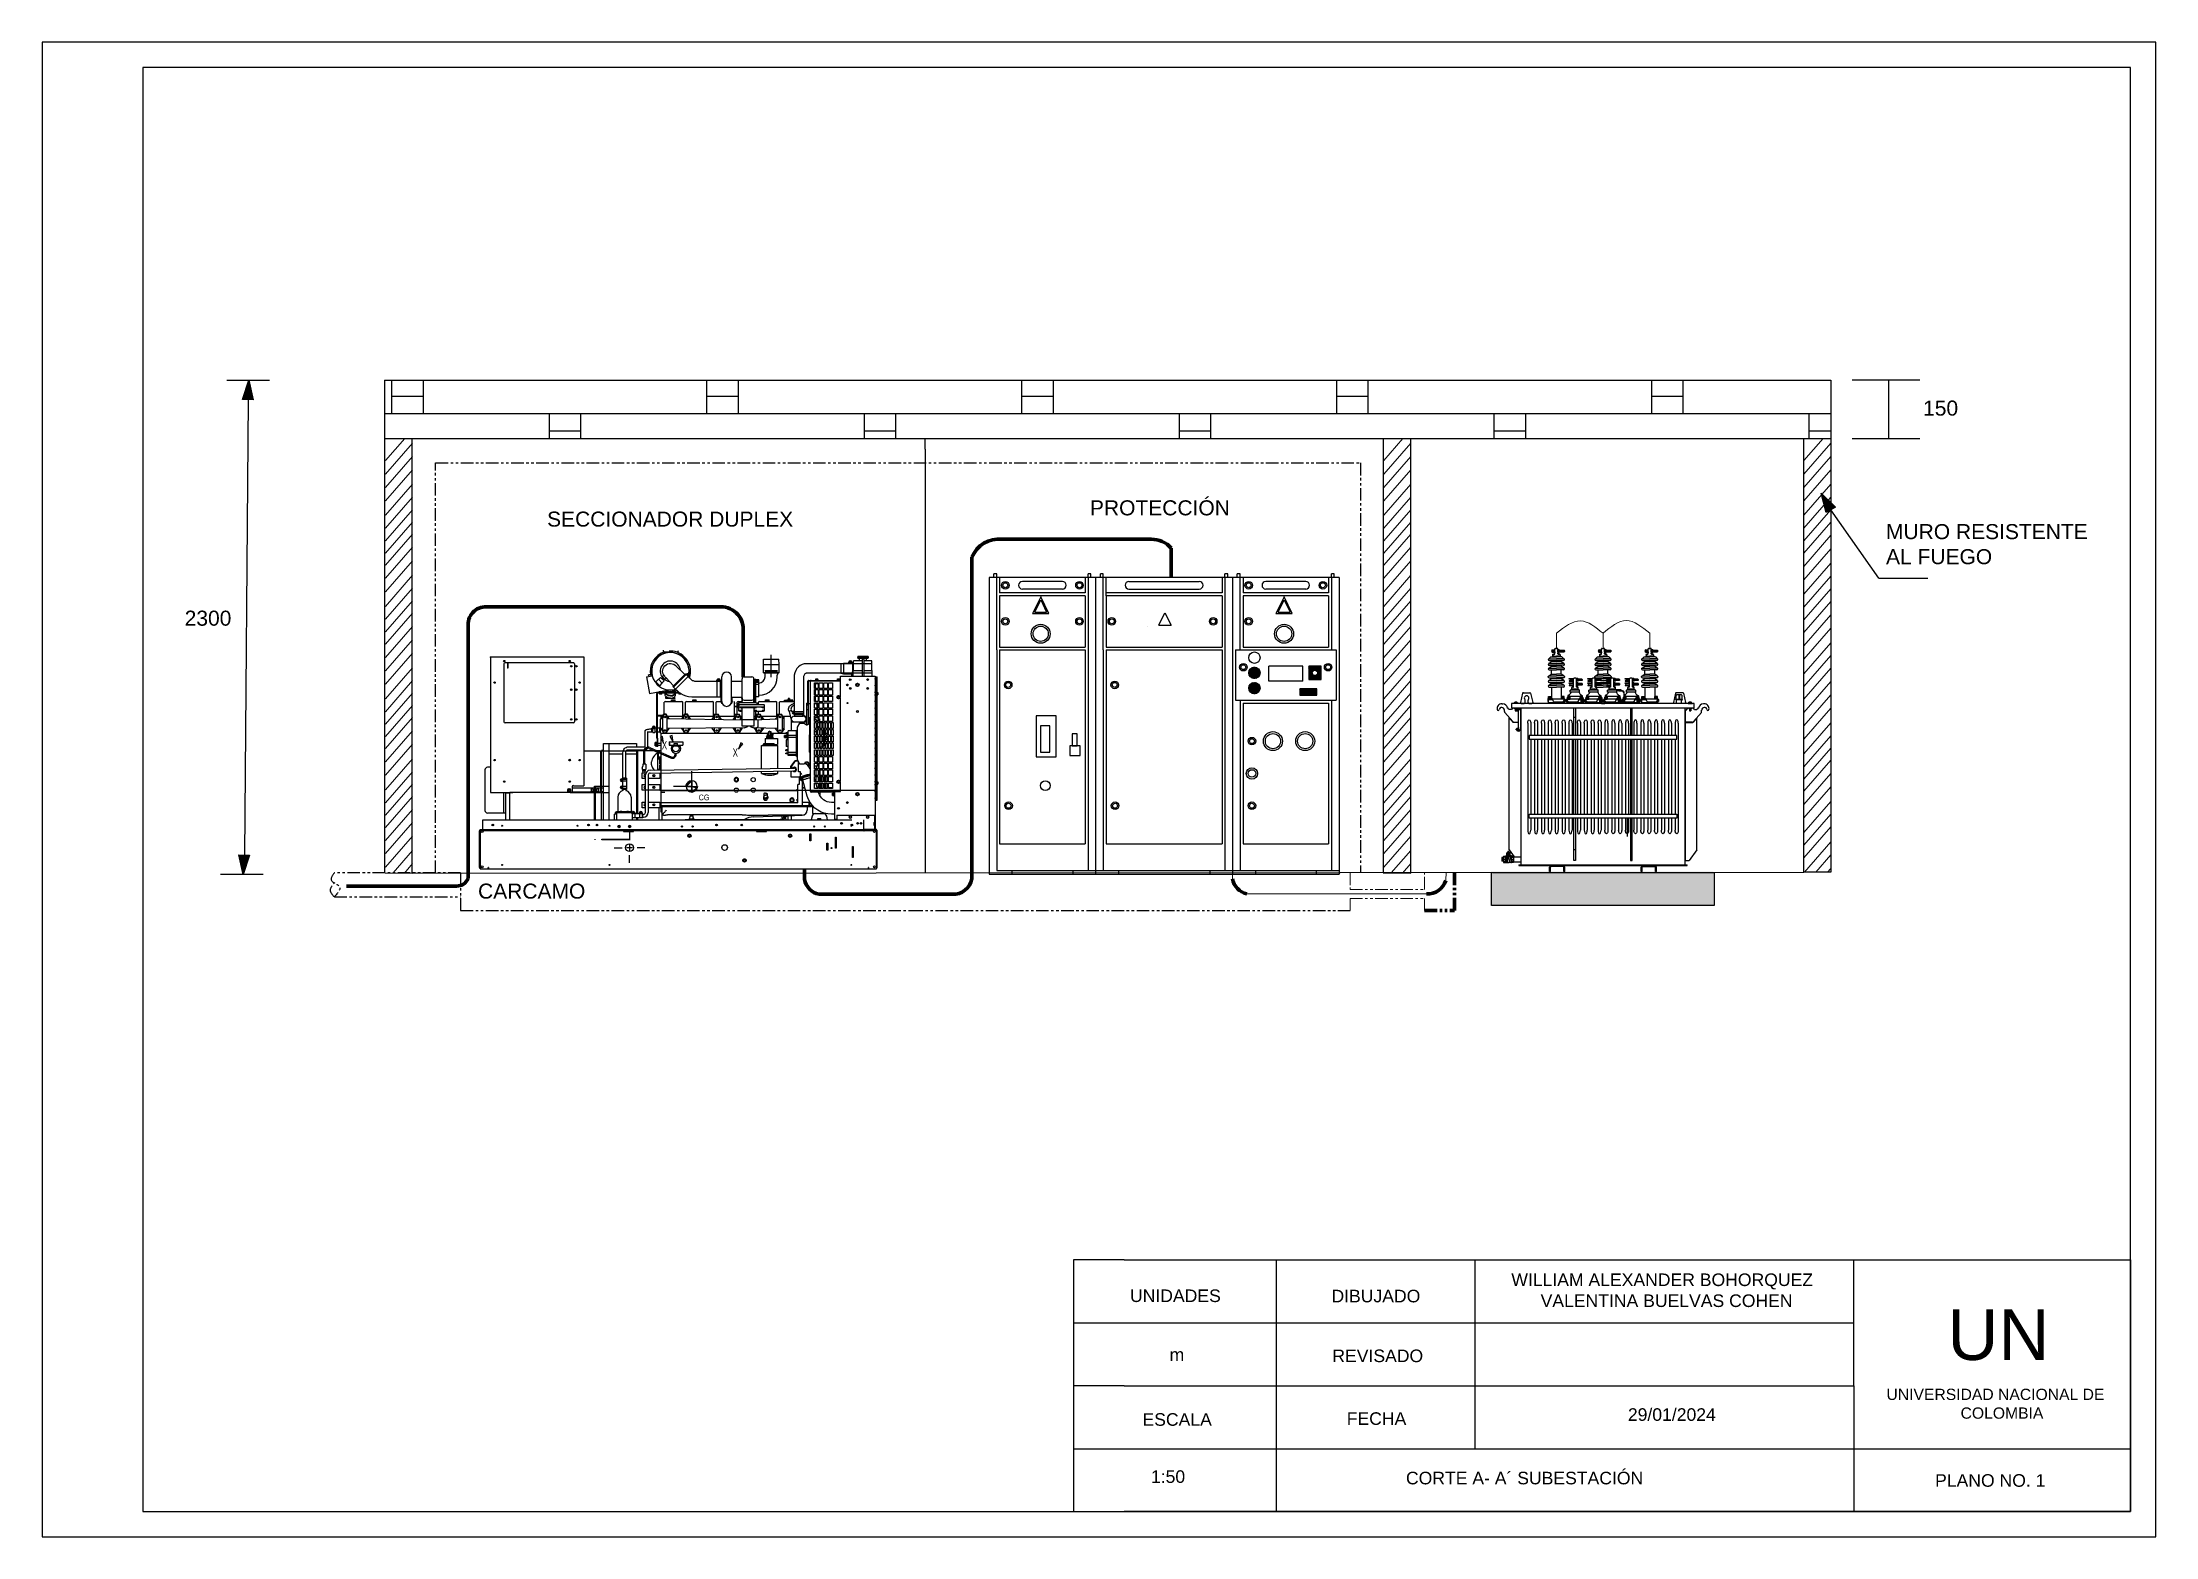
# Paper-space layout 'Plano Corte 2' of a CAD drawing. Header units: millimetres. Extents: x 0 to 420, y 0 to 297.
import ezdxf

# ---------------------------------------------------------------- set-up
doc = ezdxf.new("R2010")
doc.units = ezdxf.units.MM
for name, pattern in [('CENTROX2', [4, 2.5, -0.5, 0.5, -0.5]), ('DASHDOT', [1, 0.5, -0.25, 0, -0.25]), ('Dashed', [0.75, 0.5, -0.25]), ('LÍNEAS_OCULTAS', [0.375, 0.25, -0.125]), ('LÍNEAS_OCULTAS2', [4.7625, 3.175, -1.5875]), ('PHANTOM', [2.5, 1.25, -0.25, 0.25, -0.25, 0.25, -0.25]), ('TRAZOS', [0.75, 0.5, -0.25]), ('TRAZOS2', [0.375, 0.25, -0.125])]:
    doc.linetypes.add(name, pattern=pattern)
doc.layers.get('0').update_dxf_attribs({"color": 162})
for name, color, linetype in [('8. TEXTURAS', 8, 'Continuous'), ('GENERADOR', 254, 'Continuous'), ('Media Tensión', 254, 'Continuous')]:
    doc.layers.add(name, color=color, linetype=linetype)
for name, color, linetype, lineweight in [('CABLEADO', 240, 'Continuous', 20), ('EQUIPO', 4, 'Continuous', 20), ('MUROS', 250, 'Continuous', 0)]:
    doc.layers.add(name, color=color, linetype=linetype, lineweight=lineweight)
doc.styles.get("Standard").update_dxf_attribs({"font": 'arial.ttf'})
pattern_1 = [(45, (107.571069, 263.200668), (-0.00685253, 0.00685253), [])]

psp = doc.layouts.new('Plano Corte 2')

# ---------------------------------------------------------------- texts
at = {"linetype": 'ByBlock', "lineweight": -2, "ltscale": 2, "char_height": 2.986, "attachment_point": 1}
for s, insert in [('150', (373.77, 225.79)), ('2300', (28.3, 184.04))]:
    psp.add_mtext_dynamic_manual_height_columns(s, width=5.0751, gutter_width=14.93, heights=[0], dxfattribs=dict(at, insert=insert))
at = {"attachment_point": 1}
for s, width, gutter_width, heights, insert, char_height in [('WILLIAM ALEXANDER BOHORQUEZ\\P      VALENTINA BUELVAS COHEN', 66.124, 12.5, [0], (291.94, 52.32), 2.5), ('UNIDADES', 28.7098, 12.5, [0], (216.16, 49.14), 2.5), ('DIBUJADO', 34.0009, 12.5, [0], (256.2, 49.08), 2.5), ('\\pxt6,11;UN', 169.1813, 50.28, [0], (378.6, 45.18), 10.0554), ('m', 5.3831, 12.5, [5.21], (224.03, 37.44), 2.5), ('REVISADO', 30.6182, 12.5, [0], (256.37, 37.2), 2.5), ('UNIVERSIDAD NACIONAL DE \\P                 COLOMBIA', 47.7247, 11.16, [0], (366.49, 29.41), 2.2322), ('29/01/2024', 75.2789, 12.5, [0], (315.1, 25.53), 2.5), ('ESCALA', 24.6938, 12.5, [0], (218.64, 24.55), 2.5), ('FECHA', 23.5925, 12.5, [0], (259.23, 24.73), 2.5), ('1:50', 75.2789, 12.5, [0], (220.32, 13.2), 2.5), ('CORTE A- A´ SUBESTACIÓN', 165.1807, 12.5, [0], (271, 12.91), 2.5), ('PLANO NO. 1', 55, 12.5, [0], (376.15, 12.43), 2.5)]:
    psp.add_mtext_dynamic_manual_height_columns(s, width=width, gutter_width=gutter_width, heights=heights, dxfattribs=dict(at, insert=insert, char_height=char_height))
at = {"layer": 'MUROS', "linetype": 'ByBlock', "lineweight": -2, "ltscale": 2, "attachment_point": 1}
for s, width, insert, char_height in [('PROTECCIÓN', 67.5535, (208.2, 205.97), 2.986), ('SECCIONADOR DUPLEX', 67.5535, (100.32, 203.73), 2.9858), ('MURO RESISTENTE \\PAL FUEGO', 67.5535, (366.4, 201.24), 2.9858), ('CARCAMO', 23.095, (86.6, 129.8), 2.986)]:
    psp.add_mtext_dynamic_manual_height_columns(s, width=width, gutter_width=14.93, heights=[0], dxfattribs=dict(at, insert=insert, char_height=char_height))

# ---------------------------------------------------------------- blocks, each defined once
blk = doc.blocks.new('3701301E')
for p, q in [((0, 0), (0, 28)), ((6, 0), (0, 0)), ((6, 0), (6, 28)), ((88, 40), (12, 40)), ((88, 34), (12, 34)), ((94, 0), (94, 28)), ((100, 0), (94, 0)), ((100, 0), (100, 28)), ((600, 0), (600, 28)), ((600, 0), (606, 0)), ((606, 0), (606, 28)), ((612, 40), (688, 40)), ((612, 34), (688, 34)), ((694, 0), (694, 28)), ((694, 0), (700, 0)), ((700, 0), (700, 28))]:
    blk.add_line(p, q)
for centre, radius, start, end in [((12, 28), 12, 90, 180), ((12, 28), 6, 90, 180), ((88, 28), 12, 0, 90), ((88, 28), 6, 0, 90), ((612, 28), 12, 90, 180), ((612, 28), 6, 90, 180), ((688, 28), 12, 0, 90), ((688, 28), 6, 0, 90)]:
    blk.add_arc(centre, radius, start, end)
blk = doc.blocks.new('A$C52CC6504')
at = {"color": 150}
for p, q in [((0.351, 1.404), (0.337, 1.39)), ((0.339, 1.392), (0.388, 1.392)), ((0.351, 1.404), (0.388, 1.404)), ((0.356, 1.445), (0.355, 1.445)), ((0.356, 1.441), (0.355, 1.441)), ((0.359, 1.445), (0.356, 1.445)), ((0.359, 1.441), (0.356, 1.441)), ((0.361, 1.451), (0.378, 1.453)), ((0.361, 1.435), (0.378, 1.433)), ((0.363, 1.448), (0.378, 1.448)), ((0.378, 1.438), (0.363, 1.438)), ((0.363, 1.418), (0.363, 1.41)), ((0.364, 1.42), (0.374, 1.42)), ((0.365, 1.422), (0.376, 1.426)), ((0.365, 1.408), (0.388, 1.408)), ((0.367, 1.408), (0.367, 1.404)), ((0.376, 1.435), (0.376, 1.451)), ((0.378, 1.451), (0.376, 1.451)), ((0.378, 1.435), (0.376, 1.435)), ((0.378, 1.448), (0.378, 1.456)), ((0.378, 1.448), (0.378, 1.456)), ((0.378, 1.438), (0.378, 1.448)), ((0.378, 1.438), (0.378, 1.448)), ((0.378, 1.438), (0.378, 1.431)), ((0.378, 1.438), (0.378, 1.431)), ((0.378, 1.428), (0.378, 1.431)), ((0.378, 1.425), (0.378, 1.428)), ((0.381, 1.459), (0.388, 1.459)), ((0.381, 1.459), (0.388, 1.459)), ((0.395, 1.459), (0.388, 1.459)), ((0.395, 1.459), (0.388, 1.459)), ((0.411, 1.408), (0.388, 1.408)), ((0.424, 1.404), (0.388, 1.404)), ((0.437, 1.392), (0.388, 1.392)), ((0.398, 1.448), (0.398, 1.456)), ((0.398, 1.448), (0.398, 1.456)), ((0.398, 1.451), (0.4, 1.451)), ((0.398, 1.438), (0.398, 1.448)), ((0.398, 1.438), (0.398, 1.448)), ((0.398, 1.438), (0.398, 1.431)), ((0.398, 1.435), (0.4, 1.435)), ((0.398, 1.428), (0.398, 1.431)), ((0.398, 1.425), (0.398, 1.428)), ((0.41, 1.422), (0.399, 1.426)), ((0.4, 1.435), (0.4, 1.451)), ((0.402, 1.453), (0.405, 1.453)), ((0.402, 1.448), (0.405, 1.448)), ((0.402, 1.438), (0.405, 1.438)), ((0.402, 1.433), (0.405, 1.433)), ((0.411, 1.42), (0.402, 1.42)), ((0.407, 1.435), (0.407, 1.451)), ((0.407, 1.448), (0.438, 1.448)), ((0.407, 1.446), (0.44, 1.446)), ((0.407, 1.439), (0.44, 1.439)), ((0.407, 1.438), (0.438, 1.438)), ((0.408, 1.408), (0.408, 1.404)), ((0.412, 1.418), (0.412, 1.41)), ((0.424, 1.404), (0.439, 1.39)), ((0.438, 1.443), (0.438, 1.448)), ((0.438, 1.448), (0.44, 1.446)), ((0.438, 1.443), (0.438, 1.438)), ((0.438, 1.438), (0.44, 1.439)), ((0.44, 1.443), (0.44, 1.446)), ((0.44, 1.443), (0.44, 1.439)), ((0.656, 1.404), (0.642, 1.39)), ((0.644, 1.392), (0.693, 1.392)), ((0.656, 1.404), (0.693, 1.404)), ((0.662, 1.445), (0.661, 1.445)), ((0.662, 1.441), (0.661, 1.441)), ((0.664, 1.445), (0.662, 1.445)), ((0.664, 1.441), (0.662, 1.441)), ((0.666, 1.451), (0.683, 1.453)), ((0.666, 1.435), (0.683, 1.433)), ((0.669, 1.448), (0.683, 1.448)), ((0.683, 1.438), (0.669, 1.438)), ((0.669, 1.42), (0.679, 1.42)), ((0.669, 1.418), (0.669, 1.41)), ((0.67, 1.408), (0.693, 1.408)), ((0.671, 1.422), (0.681, 1.426)), ((0.673, 1.408), (0.673, 1.404)), ((0.683, 1.451), (0.681, 1.451)), ((0.681, 1.435), (0.681, 1.451)), ((0.683, 1.435), (0.681, 1.435)), ((0.683, 1.448), (0.683, 1.456)), ((0.683, 1.448), (0.683, 1.456)), ((0.683, 1.438), (0.683, 1.448)), ((0.683, 1.438), (0.683, 1.448)), ((0.683, 1.438), (0.683, 1.431)), ((0.683, 1.438), (0.683, 1.431)), ((0.683, 1.428), (0.683, 1.431)), ((0.683, 1.425), (0.683, 1.428)), ((0.686, 1.459), (0.693, 1.459)), ((0.686, 1.459), (0.693, 1.459)), ((0.7, 1.459), (0.693, 1.459)), ((0.7, 1.459), (0.693, 1.459)), ((0.716, 1.408), (0.693, 1.408)), ((0.73, 1.404), (0.693, 1.404)), ((0.742, 1.392), (0.693, 1.392)), ((0.703, 1.448), (0.703, 1.456)), ((0.703, 1.448), (0.703, 1.456)), ((0.703, 1.451), (0.705, 1.451)), ((0.703, 1.438), (0.703, 1.448)), ((0.703, 1.438), (0.703, 1.448)), ((0.703, 1.438), (0.703, 1.431)), ((0.703, 1.435), (0.705, 1.435)), ((0.703, 1.428), (0.703, 1.431)), ((0.703, 1.425), (0.703, 1.428)), ((0.715, 1.422), (0.704, 1.426)), ((0.705, 1.435), (0.705, 1.451)), ((0.707, 1.453), (0.711, 1.453)), ((0.707, 1.448), (0.711, 1.448)), ((0.707, 1.438), (0.711, 1.438)), ((0.707, 1.433), (0.711, 1.433)), ((0.717, 1.42), (0.707, 1.42)), ((0.712, 1.435), (0.712, 1.451)), ((0.712, 1.448), (0.743, 1.448)), ((0.712, 1.446), (0.745, 1.446)), ((0.712, 1.439), (0.745, 1.439)), ((0.712, 1.438), (0.743, 1.438)), ((0.713, 1.408), (0.713, 1.404)), ((0.717, 1.418), (0.717, 1.41)), ((0.73, 1.404), (0.744, 1.39)), ((0.743, 1.448), (0.745, 1.446)), ((0.743, 1.443), (0.743, 1.448)), ((0.743, 1.443), (0.743, 1.438)), ((0.743, 1.438), (0.745, 1.439)), ((0.745, 1.443), (0.745, 1.446)), ((0.745, 1.443), (0.745, 1.439)), ((0.961, 1.404), (0.947, 1.39)), ((0.949, 1.392), (0.998, 1.392)), ((0.961, 1.404), (0.998, 1.404)), ((0.967, 1.445), (0.966, 1.445)), ((0.967, 1.441), (0.966, 1.441)), ((0.969, 1.445), (0.967, 1.445)), ((0.969, 1.441), (0.967, 1.441)), ((0.972, 1.451), (0.988, 1.453)), ((0.972, 1.435), (0.988, 1.433)), ((0.974, 1.448), (0.988, 1.448)), ((0.988, 1.438), (0.974, 1.438)), ((0.974, 1.42), (0.984, 1.42)), ((0.974, 1.418), (0.974, 1.41)), ((0.975, 1.408), (0.998, 1.408)), ((0.976, 1.422), (0.987, 1.426)), ((0.978, 1.408), (0.978, 1.404)), ((0.986, 1.435), (0.986, 1.451)), ((0.988, 1.451), (0.986, 1.451)), ((0.988, 1.435), (0.986, 1.435)), ((0.988, 1.448), (0.988, 1.456)), ((0.988, 1.448), (0.988, 1.456)), ((0.988, 1.438), (0.988, 1.448)), ((0.988, 1.438), (0.988, 1.448)), ((0.988, 1.438), (0.988, 1.431)), ((0.988, 1.438), (0.988, 1.431)), ((0.988, 1.428), (0.988, 1.431)), ((0.988, 1.425), (0.988, 1.428)), ((0.991, 1.459), (0.998, 1.459)), ((0.991, 1.459), (0.998, 1.459)), ((1.005, 1.459), (0.998, 1.459)), ((1.005, 1.459), (0.998, 1.459)), ((1.021, 1.408), (0.998, 1.408)), ((1.035, 1.404), (0.998, 1.404)), ((1.047, 1.392), (0.998, 1.392)), ((1.008, 1.448), (1.008, 1.456)), ((1.008, 1.448), (1.008, 1.456)), ((1.008, 1.451), (1.01, 1.451)), ((1.008, 1.438), (1.008, 1.448)), ((1.008, 1.438), (1.008, 1.448)), ((1.008, 1.438), (1.008, 1.431)), ((1.008, 1.435), (1.01, 1.435)), ((1.008, 1.428), (1.008, 1.431)), ((1.008, 1.425), (1.008, 1.428)), ((1.01, 1.435), (1.01, 1.451)), ((1.02, 1.422), (1.01, 1.426)), ((1.012, 1.453), (1.016, 1.453)), ((1.012, 1.448), (1.016, 1.448)), ((1.012, 1.438), (1.016, 1.438)), ((1.012, 1.433), (1.016, 1.433)), ((1.022, 1.42), (1.012, 1.42)), ((1.017, 1.435), (1.017, 1.451)), ((1.017, 1.448), (1.049, 1.448)), ((1.017, 1.446), (1.05, 1.446)), ((1.017, 1.439), (1.05, 1.439)), ((1.017, 1.438), (1.049, 1.438)), ((1.018, 1.408), (1.018, 1.404)), ((1.023, 1.418), (1.023, 1.41)), ((1.035, 1.404), (1.049, 1.39)), ((1.049, 1.443), (1.049, 1.448)), ((1.049, 1.448), (1.05, 1.446)), ((1.049, 1.443), (1.049, 1.438)), ((1.049, 1.438), (1.05, 1.439)), ((1.05, 1.443), (1.05, 1.446)), ((1.05, 1.443), (1.05, 1.439)), ((0.339, 1.361), (0.337, 1.36)), ((0.339, 1.331), (0.337, 1.329)), ((0.339, 1.28), (0.337, 1.278)), ((0.339, 1.25), (0.337, 1.248)), ((0.339, 1.361), (0.355, 1.374)), ((0.339, 1.361), (0.388, 1.361)), ((0.339, 1.331), (0.355, 1.343)), ((0.339, 1.331), (0.388, 1.331)), ((0.339, 1.28), (0.355, 1.292)), ((0.339, 1.28), (0.388, 1.28)), ((0.339, 1.25), (0.355, 1.262)), ((0.339, 1.25), (0.388, 1.25)), ((0.341, 1.38), (0.388, 1.38)), ((0.341, 1.349), (0.388, 1.349)), ((0.341, 1.319), (0.388, 1.319)), ((0.341, 1.268), (0.388, 1.268)), ((0.355, 1.38), (0.355, 1.374)), ((0.355, 1.374), (0.388, 1.374)), ((0.355, 1.349), (0.355, 1.343)), ((0.355, 1.343), (0.388, 1.343)), ((0.355, 1.292), (0.355, 1.319)), ((0.355, 1.292), (0.388, 1.292)), ((0.355, 1.268), (0.355, 1.262)), ((0.355, 1.262), (0.388, 1.262)), ((0.435, 1.38), (0.388, 1.38)), ((0.42, 1.374), (0.388, 1.374)), ((0.437, 1.361), (0.388, 1.361)), ((0.435, 1.349), (0.388, 1.349)), ((0.42, 1.343), (0.388, 1.343)), ((0.437, 1.331), (0.388, 1.331)), ((0.435, 1.319), (0.388, 1.319)), ((0.42, 1.292), (0.388, 1.292)), ((0.437, 1.28), (0.388, 1.28)), ((0.435, 1.268), (0.388, 1.268)), ((0.42, 1.262), (0.388, 1.262)), ((0.437, 1.25), (0.388, 1.25)), ((0.42, 1.38), (0.42, 1.374)), ((0.437, 1.361), (0.42, 1.374)), ((0.42, 1.349), (0.42, 1.343)), ((0.437, 1.331), (0.42, 1.343)), ((0.42, 1.292), (0.42, 1.319)), ((0.437, 1.28), (0.42, 1.292)), ((0.42, 1.268), (0.42, 1.262)), ((0.437, 1.25), (0.42, 1.262)), ((0.437, 1.361), (0.439, 1.36)), ((0.437, 1.331), (0.439, 1.329)), ((0.437, 1.28), (0.439, 1.278)), ((0.437, 1.25), (0.439, 1.248)), ((0.471, 1.262), (0.5, 1.265)), ((0.471, 1.259), (0.471, 1.262)), ((0.5, 1.259), (0.471, 1.259)), ((0.5, 1.248), (0.471, 1.248)), ((0.471, 1.248), (0.471, 1.245)), ((0.471, 1.245), (0.494, 1.243)), ((0.5, 1.258), (0.479, 1.258)), ((0.5, 1.249), (0.479, 1.249)), ((0.5, 1.258), (0.5, 1.265)), ((0.5, 1.208), (0.5, 1.26)), ((0.515, 1.265), (0.505, 1.265)), ((0.522, 1.262), (0.52, 1.262)), ((0.52, 1.245), (0.52, 1.262)), ((0.52, 1.208), (0.52, 1.26)), ((0.522, 1.255), (0.52, 1.252)), ((0.522, 1.245), (0.52, 1.245)), ((0.524, 1.263), (0.522, 1.26)), ((0.522, 1.245), (0.522, 1.262)), ((0.522, 1.247), (0.522, 1.26)), ((0.524, 1.245), (0.522, 1.247)), ((0.529, 1.263), (0.524, 1.263)), ((0.529, 1.258), (0.524, 1.258)), ((0.529, 1.249), (0.524, 1.249)), ((0.529, 1.245), (0.524, 1.245)), ((0.529, 1.263), (0.53, 1.26)), ((0.529, 1.245), (0.53, 1.247)), ((0.53, 1.247), (0.53, 1.26)), ((0.555, 1.258), (0.53, 1.258)), ((0.556, 1.257), (0.53, 1.257)), ((0.556, 1.25), (0.53, 1.25)), ((0.555, 1.249), (0.53, 1.249)), ((0.556, 1.257), (0.555, 1.258)), ((0.555, 1.249), (0.555, 1.258)), ((0.556, 1.25), (0.555, 1.249)), ((0.556, 1.257), (0.556, 1.25)), ((0.593, 1.262), (0.622, 1.265)), ((0.593, 1.259), (0.593, 1.262)), ((0.622, 1.259), (0.593, 1.259)), ((0.622, 1.248), (0.593, 1.248)), ((0.593, 1.248), (0.593, 1.245)), ((0.593, 1.245), (0.616, 1.243)), ((0.622, 1.258), (0.601, 1.258)), ((0.622, 1.249), (0.601, 1.249)), ((0.622, 1.258), (0.622, 1.265)), ((0.622, 1.208), (0.622, 1.26)), ((0.637, 1.265), (0.627, 1.265)), ((0.644, 1.361), (0.642, 1.36)), ((0.644, 1.331), (0.642, 1.329)), ((0.644, 1.28), (0.642, 1.278)), ((0.642, 1.245), (0.642, 1.262)), ((0.644, 1.262), (0.642, 1.262)), ((0.642, 1.208), (0.642, 1.26)), ((0.644, 1.255), (0.642, 1.252)), ((0.644, 1.245), (0.642, 1.245)), ((0.644, 1.361), (0.66, 1.374)), ((0.644, 1.361), (0.693, 1.361)), ((0.644, 1.331), (0.66, 1.343)), ((0.644, 1.331), (0.693, 1.331)), ((0.644, 1.28), (0.66, 1.292)), ((0.644, 1.28), (0.693, 1.28)), ((0.646, 1.263), (0.644, 1.26)), ((0.644, 1.245), (0.644, 1.262)), ((0.644, 1.247), (0.644, 1.26)), ((0.646, 1.245), (0.644, 1.247)), ((0.646, 1.38), (0.693, 1.38)), ((0.646, 1.349), (0.693, 1.349)), ((0.646, 1.319), (0.693, 1.319)), ((0.646, 1.268), (0.693, 1.268)), ((0.651, 1.263), (0.646, 1.263)), ((0.651, 1.258), (0.646, 1.258)), ((0.651, 1.249), (0.646, 1.249)), ((0.651, 1.245), (0.646, 1.245)), ((0.651, 1.263), (0.652, 1.26)), ((0.651, 1.245), (0.652, 1.247)), ((0.652, 1.247), (0.652, 1.26)), ((0.677, 1.258), (0.652, 1.258)), ((0.678, 1.257), (0.652, 1.257)), ((0.678, 1.25), (0.652, 1.25)), ((0.677, 1.249), (0.652, 1.249)), ((0.656, 1.258), (0.66, 1.262)), ((0.66, 1.38), (0.66, 1.374)), ((0.66, 1.374), (0.693, 1.374)), ((0.66, 1.349), (0.66, 1.343)), ((0.66, 1.343), (0.693, 1.343)), ((0.66, 1.292), (0.66, 1.319)), ((0.66, 1.292), (0.693, 1.292)), ((0.66, 1.268), (0.66, 1.262)), ((0.66, 1.262), (0.693, 1.262)), ((0.677, 1.249), (0.677, 1.258)), ((0.678, 1.257), (0.677, 1.258)), ((0.677, 1.25), (0.693, 1.25)), ((0.678, 1.25), (0.677, 1.249)), ((0.678, 1.257), (0.678, 1.25)), ((0.74, 1.38), (0.693, 1.38)), ((0.725, 1.374), (0.693, 1.374)), ((0.742, 1.361), (0.693, 1.361)), ((0.74, 1.349), (0.693, 1.349)), ((0.725, 1.343), (0.693, 1.343)), ((0.742, 1.331), (0.693, 1.331)), ((0.74, 1.319), (0.693, 1.319)), ((0.725, 1.292), (0.693, 1.292)), ((0.742, 1.28), (0.693, 1.28)), ((0.74, 1.268), (0.693, 1.268)), ((0.715, 1.262), (0.693, 1.262)), ((0.721, 1.25), (0.693, 1.25)), ((0.715, 1.262), (0.744, 1.265)), ((0.715, 1.259), (0.715, 1.262)), ((0.744, 1.259), (0.715, 1.259)), ((0.744, 1.248), (0.715, 1.248)), ((0.715, 1.248), (0.715, 1.245)), ((0.715, 1.245), (0.739, 1.243)), ((0.744, 1.258), (0.723, 1.258)), ((0.744, 1.249), (0.723, 1.249)), ((0.725, 1.38), (0.725, 1.374)), ((0.742, 1.361), (0.725, 1.374)), ((0.725, 1.349), (0.725, 1.343)), ((0.742, 1.331), (0.725, 1.343)), ((0.725, 1.292), (0.725, 1.319)), ((0.742, 1.28), (0.725, 1.292)), ((0.725, 1.268), (0.725, 1.263)), ((0.742, 1.361), (0.744, 1.36)), ((0.742, 1.331), (0.744, 1.329)), ((0.742, 1.28), (0.744, 1.278)), ((0.744, 1.258), (0.744, 1.265)), ((0.744, 1.208), (0.744, 1.26)), ((0.759, 1.265), (0.749, 1.265)), ((0.764, 1.245), (0.764, 1.262)), ((0.766, 1.262), (0.764, 1.262)), ((0.764, 1.208), (0.764, 1.26)), ((0.766, 1.255), (0.764, 1.252)), ((0.766, 1.245), (0.764, 1.245)), ((0.768, 1.263), (0.766, 1.26)), ((0.766, 1.245), (0.766, 1.262)), ((0.766, 1.247), (0.766, 1.26)), ((0.768, 1.245), (0.766, 1.247)), ((0.773, 1.263), (0.768, 1.263)), ((0.773, 1.258), (0.768, 1.258)), ((0.773, 1.249), (0.768, 1.249)), ((0.773, 1.245), (0.768, 1.245)), ((0.773, 1.263), (0.774, 1.26)), ((0.773, 1.245), (0.774, 1.247)), ((0.774, 1.247), (0.774, 1.26)), ((0.799, 1.258), (0.774, 1.258)), ((0.8, 1.257), (0.774, 1.257)), ((0.8, 1.25), (0.774, 1.25)), ((0.799, 1.249), (0.774, 1.249)), ((0.799, 1.249), (0.799, 1.258)), ((0.8, 1.257), (0.799, 1.258)), ((0.8, 1.25), (0.799, 1.249)), ((0.8, 1.257), (0.8, 1.25)), ((0.837, 1.262), (0.866, 1.265)), ((0.837, 1.259), (0.837, 1.262)), ((0.866, 1.259), (0.837, 1.259)), ((0.866, 1.248), (0.837, 1.248)), ((0.837, 1.248), (0.837, 1.245)), ((0.837, 1.245), (0.861, 1.243)), ((0.866, 1.258), (0.845, 1.258)), ((0.866, 1.249), (0.845, 1.249)), ((0.866, 1.258), (0.866, 1.265)), ((0.866, 1.208), (0.866, 1.26)), ((0.881, 1.265), (0.871, 1.265)), ((0.886, 1.245), (0.886, 1.262)), ((0.888, 1.262), (0.886, 1.262)), ((0.886, 1.208), (0.886, 1.26)), ((0.888, 1.255), (0.886, 1.252)), ((0.888, 1.245), (0.886, 1.245)), ((0.89, 1.263), (0.888, 1.26)), ((0.888, 1.245), (0.888, 1.262)), ((0.888, 1.247), (0.888, 1.26)), ((0.89, 1.245), (0.888, 1.247)), ((0.895, 1.263), (0.89, 1.263)), ((0.895, 1.258), (0.89, 1.258)), ((0.895, 1.249), (0.89, 1.249)), ((0.895, 1.245), (0.89, 1.245)), ((0.895, 1.263), (0.896, 1.26)), ((0.895, 1.245), (0.896, 1.247)), ((0.896, 1.247), (0.896, 1.26)), ((0.921, 1.258), (0.896, 1.258)), ((0.922, 1.257), (0.896, 1.257)), ((0.922, 1.25), (0.896, 1.25)), ((0.921, 1.249), (0.896, 1.249)), ((0.921, 1.249), (0.921, 1.258)), ((0.922, 1.257), (0.921, 1.258)), ((0.922, 1.25), (0.921, 1.249)), ((0.922, 1.257), (0.922, 1.25)), ((0.949, 1.361), (0.947, 1.36)), ((0.949, 1.331), (0.947, 1.329)), ((0.949, 1.28), (0.947, 1.278)), ((0.949, 1.25), (0.947, 1.248)), ((0.949, 1.361), (0.966, 1.374)), ((0.949, 1.361), (0.998, 1.361)), ((0.949, 1.331), (0.966, 1.343)), ((0.949, 1.331), (0.998, 1.331)), ((0.949, 1.28), (0.966, 1.292)), ((0.949, 1.28), (0.998, 1.28)), ((0.949, 1.25), (0.966, 1.262)), ((0.949, 1.25), (0.998, 1.25)), ((0.951, 1.38), (0.998, 1.38)), ((0.951, 1.349), (0.998, 1.349)), ((0.951, 1.319), (0.998, 1.319)), ((0.951, 1.268), (0.998, 1.268)), ((0.966, 1.38), (0.966, 1.374)), ((0.966, 1.374), (0.998, 1.374)), ((0.966, 1.349), (0.966, 1.343)), ((0.966, 1.343), (0.998, 1.343)), ((0.966, 1.292), (0.966, 1.319)), ((0.966, 1.292), (0.998, 1.292)), ((0.966, 1.268), (0.966, 1.262)), ((0.966, 1.262), (0.998, 1.262)), ((1.045, 1.38), (0.998, 1.38)), ((1.031, 1.374), (0.998, 1.374)), ((1.047, 1.361), (0.998, 1.361)), ((1.045, 1.349), (0.998, 1.349)), ((1.031, 1.343), (0.998, 1.343)), ((1.047, 1.331), (0.998, 1.331)), ((1.045, 1.319), (0.998, 1.319)), ((1.031, 1.292), (0.998, 1.292)), ((1.047, 1.28), (0.998, 1.28)), ((1.045, 1.268), (0.998, 1.268)), ((1.031, 1.262), (0.998, 1.262)), ((1.047, 1.25), (0.998, 1.25)), ((1.031, 1.38), (1.031, 1.374)), ((1.047, 1.361), (1.031, 1.374)), ((1.031, 1.349), (1.031, 1.343)), ((1.047, 1.331), (1.031, 1.343)), ((1.031, 1.292), (1.031, 1.319)), ((1.047, 1.28), (1.031, 1.292)), ((1.031, 1.268), (1.031, 1.262)), ((1.047, 1.25), (1.031, 1.262)), ((1.047, 1.361), (1.049, 1.36)), ((1.047, 1.331), (1.049, 1.329)), ((1.047, 1.28), (1.049, 1.278)), ((1.047, 1.25), (1.049, 1.248)), ((0.167, 1.166), (0.153, 1.106)), ((0.172, 1.17), (0.214, 1.17)), ((0.183, 1.105), (0.183, 1.122)), ((0.203, 1.105), (0.203, 1.122)), ((0.219, 1.166), (0.233, 1.106)), ((0.331, 1.125), (0.331, 1.113)), ((0.331, 1.113), (0.334, 1.113)), ((0.334, 1.125), (0.334, 1.113)), ((0.335, 1.133), (0.355, 1.133)), ((0.335, 1.129), (0.335, 1.133)), ((0.335, 1.133), (0.355, 1.133)), ((0.335, 1.129), (0.335, 1.133)), ((0.357, 1.133), (0.335, 1.133)), ((0.339, 1.129), (0.335, 1.129)), ((0.339, 1.129), (0.335, 1.129)), ((0.335, 1.126), (0.355, 1.126)), ((0.335, 1.122), (0.335, 1.11)), ((0.335, 1.106), (0.335, 1.1)), ((0.335, 1.106), (0.388, 1.106)), ((0.336, 1.145), (0.354, 1.145)), ((0.336, 1.137), (0.354, 1.137)), ((0.339, 1.219), (0.337, 1.217)), ((0.339, 1.219), (0.355, 1.231)), ((0.339, 1.219), (0.388, 1.219)), ((0.339, 1.129), (0.355, 1.129)), ((0.339, 1.129), (0.357, 1.129)), ((0.339, 1.126), (0.363, 1.126)), ((0.341, 1.237), (0.388, 1.237)), ((0.341, 1.207), (0.388, 1.207)), ((0.355, 1.237), (0.355, 1.231)), ((0.355, 1.231), (0.388, 1.231)), ((0.355, 1.207), (0.355, 1.133)), ((0.355, 1.129), (0.355, 1.126)), ((0.363, 1.129), (0.357, 1.133)), ((0.363, 1.126), (0.357, 1.129)), ((0.363, 1.129), (0.441, 1.129)), ((0.371, 1.111), (0.363, 1.126)), ((0.371, 1.111), (0.433, 1.111)), ((0.435, 1.237), (0.388, 1.237)), ((0.42, 1.231), (0.388, 1.231)), ((0.437, 1.219), (0.388, 1.219)), ((0.435, 1.207), (0.388, 1.207)), ((0.441, 1.106), (0.388, 1.106)), ((0.42, 1.237), (0.42, 1.231)), ((0.437, 1.219), (0.42, 1.231)), ((0.42, 1.207), (0.42, 1.133)), ((0.441, 1.133), (0.42, 1.133)), ((0.42, 1.133), (0.42, 1.129)), ((0.439, 1.145), (0.422, 1.145)), ((0.439, 1.137), (0.422, 1.137)), ((0.433, 1.111), (0.441, 1.126)), ((0.437, 1.219), (0.439, 1.217)), ((0.441, 1.129), (0.441, 1.133)), ((0.441, 1.126), (0.441, 1.129)), ((0.441, 1.126), (0.441, 1.11)), ((0.441, 1.106), (0.441, 1.1)), ((0.442, 1.125), (0.442, 1.113)), ((0.445, 1.113), (0.442, 1.113)), ((0.445, 1.125), (0.445, 1.113)), ((0.453, 1.109), (0.453, 1.124)), ((0.453, 1.109), (0.456, 1.109)), ((0.456, 1.127), (0.477, 1.127)), ((0.456, 1.109), (0.456, 1.124)), ((0.456, 1.124), (0.457, 1.124)), ((0.456, 1.122), (0.456, 1.107)), ((0.477, 1.131), (0.457, 1.131)), ((0.457, 1.131), (0.457, 1.127)), ((0.534, 1.127), (0.457, 1.127)), ((0.457, 1.127), (0.457, 1.124)), ((0.457, 1.124), (0.465, 1.109)), ((0.458, 1.139), (0.46, 1.141)), ((0.458, 1.139), (0.458, 1.134)), ((0.458, 1.134), (0.46, 1.133)), ((0.458, 1.133), (0.458, 1.131)), ((0.458, 1.133), (0.476, 1.133)), ((0.458, 1.131), (0.476, 1.131)), ((0.46, 1.141), (0.474, 1.141)), ((0.46, 1.133), (0.474, 1.133)), ((0.463, 1.151), (0.462, 1.15)), ((0.462, 1.15), (0.472, 1.15)), ((0.462, 1.15), (0.462, 1.141)), ((0.462, 1.114), (0.462, 1.1)), ((0.471, 1.151), (0.463, 1.151)), ((0.463, 1.151), (0.463, 1.141)), ((0.463, 1.139), (0.463, 1.134)), ((0.463, 1.113), (0.463, 1.1)), ((0.526, 1.109), (0.465, 1.109)), ((0.468, 1.133), (0.466, 1.131)), ((0.471, 1.234), (0.494, 1.236)), ((0.471, 1.231), (0.471, 1.234)), ((0.5, 1.231), (0.471, 1.231)), ((0.5, 1.22), (0.471, 1.22)), ((0.471, 1.22), (0.471, 1.216)), ((0.471, 1.216), (0.5, 1.214)), ((0.471, 1.151), (0.472, 1.15)), ((0.471, 1.151), (0.471, 1.141)), ((0.471, 1.109), (0.471, 1.1)), ((0.472, 1.15), (0.472, 1.141)), ((0.548, 1.145), (0.472, 1.145)), ((0.472, 1.139), (0.472, 1.134)), ((0.472, 1.109), (0.472, 1.1)), ((0.476, 1.139), (0.474, 1.141)), ((0.476, 1.134), (0.474, 1.133)), ((0.476, 1.14), (0.478, 1.143)), ((0.476, 1.139), (0.476, 1.134)), ((0.476, 1.133), (0.476, 1.131)), ((0.477, 1.131), (0.477, 1.127)), ((0.5, 1.23), (0.479, 1.23)), ((0.5, 1.22), (0.479, 1.22)), ((0.479, 1.174), (0.479, 1.186)), ((0.48, 1.187), (0.489, 1.193)), ((0.539, 1.186), (0.48, 1.186)), ((0.539, 1.173), (0.48, 1.173)), ((0.489, 1.194), (0.489, 1.204)), ((0.53, 1.194), (0.49, 1.194)), ((0.491, 1.207), (0.499, 1.212)), ((0.497, 1.206), (0.491, 1.206)), ((0.522, 1.234), (0.52, 1.234)), ((0.52, 1.216), (0.52, 1.234)), ((0.522, 1.226), (0.52, 1.224)), ((0.522, 1.216), (0.52, 1.216)), ((0.529, 1.207), (0.521, 1.212)), ((0.524, 1.234), (0.522, 1.232)), ((0.522, 1.216), (0.522, 1.234)), ((0.522, 1.232), (0.522, 1.218)), ((0.524, 1.216), (0.522, 1.218)), ((0.523, 1.206), (0.529, 1.206)), ((0.529, 1.234), (0.524, 1.234)), ((0.529, 1.23), (0.524, 1.23)), ((0.529, 1.221), (0.524, 1.221)), ((0.529, 1.216), (0.524, 1.216)), ((0.534, 1.124), (0.526, 1.109)), ((0.529, 1.234), (0.53, 1.232)), ((0.529, 1.216), (0.53, 1.218)), ((0.53, 1.232), (0.53, 1.218)), ((0.555, 1.23), (0.53, 1.23)), ((0.556, 1.229), (0.53, 1.229)), ((0.556, 1.221), (0.53, 1.221)), ((0.555, 1.22), (0.53, 1.22)), ((0.53, 1.194), (0.53, 1.204)), ((0.531, 1.193), (0.54, 1.187)), ((0.54, 1.131), (0.534, 1.127)), ((0.54, 1.127), (0.534, 1.124)), ((0.561, 1.124), (0.534, 1.124)), ((0.54, 1.174), (0.54, 1.186)), ((0.563, 1.131), (0.54, 1.131)), ((0.563, 1.127), (0.54, 1.127)), ((0.544, 1.14), (0.542, 1.143)), ((0.564, 1.127), (0.542, 1.127)), ((0.542, 1.124), (0.542, 1.127)), ((0.564, 1.124), (0.542, 1.124)), ((0.544, 1.139), (0.546, 1.141)), ((0.544, 1.139), (0.544, 1.134)), ((0.544, 1.134), (0.546, 1.133)), ((0.561, 1.133), (0.544, 1.133)), ((0.544, 1.133), (0.544, 1.131)), ((0.561, 1.131), (0.544, 1.131)), ((0.559, 1.141), (0.546, 1.141)), ((0.559, 1.133), (0.546, 1.133)), ((0.549, 1.151), (0.548, 1.15)), ((0.557, 1.15), (0.548, 1.15)), ((0.548, 1.15), (0.548, 1.141)), ((0.548, 1.139), (0.548, 1.134)), ((0.548, 1.124), (0.548, 1.1)), ((0.549, 1.151), (0.556, 1.151)), ((0.549, 1.151), (0.549, 1.141)), ((0.549, 1.124), (0.549, 1.1)), ((0.551, 1.133), (0.554, 1.131)), ((0.556, 1.229), (0.555, 1.23)), ((0.555, 1.22), (0.555, 1.23)), ((0.556, 1.221), (0.555, 1.22)), ((0.556, 1.229), (0.556, 1.221)), ((0.556, 1.151), (0.557, 1.15)), ((0.556, 1.151), (0.556, 1.141)), ((0.556, 1.124), (0.556, 1.1)), ((0.557, 1.15), (0.557, 1.141)), ((0.557, 1.139), (0.557, 1.134)), ((0.557, 1.124), (0.557, 1.1)), ((0.561, 1.139), (0.559, 1.141)), ((0.561, 1.134), (0.559, 1.133)), ((0.561, 1.139), (0.561, 1.134)), ((0.561, 1.133), (0.561, 1.131)), ((0.563, 1.131), (0.563, 1.127)), ((0.563, 1.122), (0.563, 1.107)), ((0.564, 1.109), (0.564, 1.124)), ((0.567, 1.109), (0.564, 1.109)), ((0.567, 1.109), (0.567, 1.124)), ((0.575, 1.109), (0.575, 1.124)), ((0.575, 1.109), (0.578, 1.109)), ((0.578, 1.127), (0.599, 1.127)), ((0.578, 1.109), (0.578, 1.124)), ((0.578, 1.124), (0.579, 1.124)), ((0.578, 1.122), (0.578, 1.107)), ((0.579, 1.131), (0.579, 1.127)), ((0.599, 1.131), (0.579, 1.131)), ((0.656, 1.127), (0.579, 1.127)), ((0.579, 1.127), (0.579, 1.124)), ((0.579, 1.124), (0.587, 1.109)), ((0.58, 1.139), (0.582, 1.141)), ((0.58, 1.139), (0.58, 1.134)), ((0.58, 1.134), (0.582, 1.133)), ((0.58, 1.133), (0.598, 1.133)), ((0.58, 1.133), (0.58, 1.131)), ((0.58, 1.131), (0.598, 1.131)), ((0.582, 1.141), (0.596, 1.141)), ((0.582, 1.133), (0.596, 1.133)), ((0.585, 1.151), (0.584, 1.15)), ((0.584, 1.15), (0.584, 1.141)), ((0.584, 1.15), (0.594, 1.15)), ((0.584, 1.114), (0.584, 1.1)), ((0.585, 1.151), (0.585, 1.141)), ((0.593, 1.151), (0.585, 1.151)), ((0.585, 1.139), (0.585, 1.134)), ((0.585, 1.113), (0.585, 1.1)), ((0.648, 1.109), (0.587, 1.109)), ((0.59, 1.133), (0.588, 1.131)), ((0.593, 1.234), (0.616, 1.236)), ((0.593, 1.231), (0.593, 1.234)), ((0.622, 1.231), (0.593, 1.231)), ((0.622, 1.22), (0.593, 1.22)), ((0.593, 1.22), (0.593, 1.216)), ((0.593, 1.216), (0.622, 1.214)), ((0.593, 1.151), (0.593, 1.141)), ((0.593, 1.151), (0.594, 1.15)), ((0.593, 1.109), (0.593, 1.1)), ((0.594, 1.15), (0.594, 1.141)), ((0.67, 1.145), (0.594, 1.145)), ((0.594, 1.139), (0.594, 1.134)), ((0.594, 1.109), (0.594, 1.1)), ((0.598, 1.139), (0.596, 1.141)), ((0.598, 1.134), (0.596, 1.133)), ((0.598, 1.14), (0.6, 1.143)), ((0.598, 1.139), (0.598, 1.134)), ((0.598, 1.133), (0.598, 1.131)), ((0.599, 1.131), (0.599, 1.127)), ((0.622, 1.23), (0.601, 1.23)), ((0.622, 1.22), (0.601, 1.22)), ((0.601, 1.174), (0.601, 1.186)), ((0.602, 1.187), (0.611, 1.193)), ((0.662, 1.186), (0.602, 1.186)), ((0.661, 1.173), (0.602, 1.173)), ((0.612, 1.194), (0.612, 1.204)), ((0.652, 1.194), (0.612, 1.194)), ((0.613, 1.207), (0.621, 1.212)), ((0.619, 1.206), (0.613, 1.206)), ((0.642, 1.216), (0.642, 1.234)), ((0.644, 1.234), (0.642, 1.234)), ((0.644, 1.226), (0.642, 1.224)), ((0.644, 1.216), (0.642, 1.216)), ((0.651, 1.207), (0.643, 1.212)), ((0.644, 1.216), (0.644, 1.234)), ((0.646, 1.234), (0.644, 1.232)), ((0.644, 1.232), (0.644, 1.218)), ((0.646, 1.216), (0.644, 1.218)), ((0.645, 1.206), (0.651, 1.206)), ((0.646, 1.237), (0.693, 1.237)), ((0.651, 1.234), (0.646, 1.234)), ((0.651, 1.23), (0.646, 1.23)), ((0.651, 1.221), (0.646, 1.221)), ((0.651, 1.216), (0.646, 1.216)), ((0.656, 1.124), (0.648, 1.109)), ((0.651, 1.234), (0.652, 1.232)), ((0.651, 1.216), (0.652, 1.218)), ((0.651, 1.207), (0.693, 1.207)), ((0.652, 1.232), (0.652, 1.218)), ((0.677, 1.23), (0.652, 1.23)), ((0.678, 1.229), (0.652, 1.229)), ((0.678, 1.221), (0.652, 1.221)), ((0.677, 1.22), (0.652, 1.22)), ((0.652, 1.219), (0.693, 1.219)), ((0.652, 1.194), (0.652, 1.204)), ((0.653, 1.193), (0.662, 1.187)), ((0.662, 1.131), (0.656, 1.127)), ((0.662, 1.127), (0.656, 1.124)), ((0.683, 1.124), (0.656, 1.124)), ((0.659, 1.23), (0.66, 1.231)), ((0.66, 1.237), (0.66, 1.231)), ((0.66, 1.231), (0.693, 1.231)), ((0.662, 1.174), (0.662, 1.186)), ((0.685, 1.131), (0.662, 1.131)), ((0.685, 1.127), (0.662, 1.127)), ((0.666, 1.14), (0.664, 1.143)), ((0.664, 1.124), (0.664, 1.127)), ((0.686, 1.127), (0.664, 1.127)), ((0.686, 1.124), (0.664, 1.124)), ((0.666, 1.139), (0.668, 1.141)), ((0.666, 1.139), (0.666, 1.134)), ((0.666, 1.134), (0.668, 1.133)), ((0.666, 1.133), (0.666, 1.131)), ((0.683, 1.133), (0.666, 1.133)), ((0.683, 1.131), (0.666, 1.131)), ((0.681, 1.141), (0.668, 1.141)), ((0.681, 1.133), (0.668, 1.133)), ((0.671, 1.151), (0.67, 1.15)), ((0.67, 1.15), (0.67, 1.141)), ((0.679, 1.15), (0.67, 1.15)), ((0.67, 1.139), (0.67, 1.134)), ((0.67, 1.124), (0.67, 1.1)), ((0.671, 1.151), (0.671, 1.141)), ((0.671, 1.151), (0.678, 1.151)), ((0.671, 1.124), (0.671, 1.1)), ((0.674, 1.133), (0.676, 1.131)), ((0.677, 1.22), (0.677, 1.23)), ((0.678, 1.229), (0.677, 1.23)), ((0.678, 1.221), (0.677, 1.22)), ((0.678, 1.229), (0.678, 1.221)), ((0.678, 1.151), (0.678, 1.141)), ((0.678, 1.151), (0.679, 1.15)), ((0.678, 1.124), (0.678, 1.1)), ((0.679, 1.15), (0.679, 1.141)), ((0.679, 1.139), (0.679, 1.134)), ((0.679, 1.124), (0.679, 1.1)), ((0.684, 1.139), (0.681, 1.141)), ((0.684, 1.134), (0.681, 1.133)), ((0.683, 1.133), (0.683, 1.131)), ((0.684, 1.139), (0.684, 1.134)), ((0.685, 1.131), (0.685, 1.127)), ((0.685, 1.122), (0.685, 1.107)), ((0.686, 1.109), (0.686, 1.124)), ((0.689, 1.109), (0.686, 1.109)), ((0.689, 1.109), (0.689, 1.124)), ((0.74, 1.237), (0.693, 1.237)), ((0.715, 1.231), (0.693, 1.231)), ((0.715, 1.219), (0.693, 1.219)), ((0.735, 1.207), (0.693, 1.207)), ((0.697, 1.109), (0.697, 1.124)), ((0.697, 1.109), (0.7, 1.109)), ((0.7, 1.127), (0.721, 1.127)), ((0.7, 1.109), (0.7, 1.124)), ((0.7, 1.124), (0.701, 1.124)), ((0.701, 1.131), (0.701, 1.127)), ((0.721, 1.131), (0.701, 1.131)), ((0.778, 1.127), (0.701, 1.127)), ((0.701, 1.127), (0.701, 1.124)), ((0.701, 1.124), (0.709, 1.109)), ((0.701, 1.122), (0.701, 1.107)), ((0.702, 1.139), (0.705, 1.141)), ((0.702, 1.139), (0.702, 1.134)), ((0.702, 1.134), (0.705, 1.133)), ((0.703, 1.133), (0.72, 1.133)), ((0.703, 1.133), (0.703, 1.131)), ((0.703, 1.131), (0.72, 1.131)), ((0.705, 1.141), (0.718, 1.141)), ((0.705, 1.133), (0.718, 1.133)), ((0.707, 1.151), (0.706, 1.15)), ((0.706, 1.15), (0.706, 1.141)), ((0.706, 1.15), (0.716, 1.15)), ((0.706, 1.114), (0.706, 1.1)), ((0.707, 1.151), (0.707, 1.141)), ((0.715, 1.151), (0.707, 1.151)), ((0.707, 1.139), (0.707, 1.134)), ((0.707, 1.113), (0.707, 1.1)), ((0.77, 1.109), (0.709, 1.109)), ((0.712, 1.133), (0.71, 1.131)), ((0.715, 1.234), (0.739, 1.236)), ((0.715, 1.231), (0.715, 1.234)), ((0.744, 1.231), (0.715, 1.231)), ((0.744, 1.22), (0.715, 1.22)), ((0.715, 1.22), (0.715, 1.216)), ((0.715, 1.216), (0.744, 1.214)), ((0.715, 1.151), (0.715, 1.141)), ((0.715, 1.151), (0.716, 1.15)), ((0.715, 1.109), (0.715, 1.1)), ((0.716, 1.15), (0.716, 1.141)), ((0.792, 1.145), (0.716, 1.145)), ((0.716, 1.139), (0.716, 1.134)), ((0.716, 1.109), (0.716, 1.1)), ((0.72, 1.139), (0.718, 1.141)), ((0.72, 1.134), (0.718, 1.133)), ((0.72, 1.14), (0.722, 1.143)), ((0.72, 1.139), (0.72, 1.134)), ((0.72, 1.133), (0.72, 1.131)), ((0.721, 1.131), (0.721, 1.127)), ((0.744, 1.23), (0.723, 1.23)), ((0.744, 1.22), (0.723, 1.22)), ((0.723, 1.174), (0.723, 1.186)), ((0.724, 1.187), (0.733, 1.193)), ((0.784, 1.186), (0.724, 1.186)), ((0.783, 1.173), (0.724, 1.173)), ((0.725, 1.237), (0.725, 1.235)), ((0.734, 1.194), (0.734, 1.204)), ((0.774, 1.194), (0.734, 1.194)), ((0.735, 1.207), (0.743, 1.212)), ((0.741, 1.206), (0.735, 1.206)), ((0.764, 1.216), (0.764, 1.234)), ((0.766, 1.234), (0.764, 1.234)), ((0.766, 1.226), (0.764, 1.224)), ((0.766, 1.216), (0.764, 1.216)), ((0.773, 1.207), (0.765, 1.212)), ((0.766, 1.216), (0.766, 1.234)), ((0.768, 1.234), (0.766, 1.232)), ((0.766, 1.232), (0.766, 1.218)), ((0.768, 1.216), (0.766, 1.218)), ((0.767, 1.206), (0.773, 1.206)), ((0.773, 1.234), (0.768, 1.234)), ((0.773, 1.23), (0.768, 1.23)), ((0.773, 1.221), (0.768, 1.221)), ((0.773, 1.216), (0.768, 1.216)), ((0.778, 1.124), (0.77, 1.109)), ((0.773, 1.234), (0.774, 1.232)), ((0.773, 1.216), (0.774, 1.218)), ((0.774, 1.232), (0.774, 1.218)), ((0.799, 1.23), (0.774, 1.23)), ((0.8, 1.229), (0.774, 1.229)), ((0.8, 1.221), (0.774, 1.221)), ((0.799, 1.22), (0.774, 1.22)), ((0.774, 1.194), (0.774, 1.204)), ((0.775, 1.193), (0.784, 1.187)), ((0.784, 1.131), (0.778, 1.127)), ((0.784, 1.127), (0.778, 1.124)), ((0.805, 1.124), (0.778, 1.124)), ((0.779, 1.191), (0.81, 1.191)), ((0.779, 1.191), (0.779, 1.19)), ((0.784, 1.174), (0.784, 1.186)), ((0.821, 1.182), (0.784, 1.182)), ((0.807, 1.131), (0.784, 1.131)), ((0.807, 1.127), (0.784, 1.127)), ((0.788, 1.14), (0.786, 1.143)), ((0.787, 1.124), (0.787, 1.127)), ((0.808, 1.127), (0.787, 1.127)), ((0.808, 1.124), (0.787, 1.124)), ((0.788, 1.139), (0.79, 1.141)), ((0.788, 1.139), (0.788, 1.134)), ((0.788, 1.134), (0.79, 1.133)), ((0.788, 1.133), (0.788, 1.131)), ((0.805, 1.133), (0.788, 1.133)), ((0.805, 1.131), (0.788, 1.131)), ((0.803, 1.141), (0.79, 1.141)), ((0.803, 1.133), (0.79, 1.133)), ((0.793, 1.151), (0.792, 1.15)), ((0.792, 1.15), (0.792, 1.141)), ((0.802, 1.15), (0.792, 1.15)), ((0.792, 1.139), (0.792, 1.134)), ((0.792, 1.124), (0.792, 1.1)), ((0.793, 1.151), (0.793, 1.141)), ((0.793, 1.151), (0.801, 1.151)), ((0.793, 1.124), (0.793, 1.1)), ((0.796, 1.133), (0.798, 1.131)), ((0.819, 1.18), (0.797, 1.18)), ((0.799, 1.22), (0.799, 1.23)), ((0.8, 1.229), (0.799, 1.23)), ((0.8, 1.221), (0.799, 1.22)), ((0.8, 1.229), (0.8, 1.221)), ((0.801, 1.151), (0.801, 1.141)), ((0.801, 1.151), (0.802, 1.15)), ((0.801, 1.139), (0.801, 1.134)), ((0.801, 1.124), (0.801, 1.1)), ((0.802, 1.15), (0.802, 1.141)), ((0.802, 1.124), (0.802, 1.1)), ((0.806, 1.139), (0.803, 1.141)), ((0.806, 1.134), (0.803, 1.133)), ((0.805, 1.133), (0.805, 1.131)), ((0.806, 1.139), (0.806, 1.134)), ((0.807, 1.131), (0.807, 1.127)), ((0.807, 1.122), (0.807, 1.107)), ((0.823, 1.108), (0.807, 1.108)), ((0.808, 1.109), (0.808, 1.124)), ((0.811, 1.109), (0.808, 1.109)), ((0.809, 1.121), (0.834, 1.121)), ((0.81, 1.191), (0.81, 1.182)), ((0.811, 1.109), (0.811, 1.124)), ((0.833, 1.108), (0.813, 1.108)), ((0.834, 1.108), (0.813, 1.108)), ((0.819, 1.109), (0.819, 1.124)), ((0.819, 1.109), (0.822, 1.109)), ((0.822, 1.127), (0.843, 1.127)), ((0.822, 1.109), (0.822, 1.124)), ((0.822, 1.124), (0.823, 1.124)), ((0.823, 1.131), (0.823, 1.127)), ((0.843, 1.131), (0.823, 1.131)), ((0.9, 1.127), (0.823, 1.127)), ((0.823, 1.127), (0.823, 1.124)), ((0.823, 1.124), (0.831, 1.109)), ((0.823, 1.122), (0.823, 1.107)), ((0.824, 1.139), (0.827, 1.141)), ((0.824, 1.139), (0.824, 1.134)), ((0.824, 1.134), (0.827, 1.133)), ((0.825, 1.133), (0.842, 1.133)), ((0.825, 1.133), (0.825, 1.131)), ((0.825, 1.131), (0.842, 1.131)), ((0.827, 1.141), (0.84, 1.141)), ((0.827, 1.133), (0.84, 1.133)), ((0.828, 1.172), (0.829, 1.15)), ((0.829, 1.151), (0.828, 1.15)), ((0.828, 1.15), (0.828, 1.141)), ((0.828, 1.15), (0.838, 1.15)), ((0.828, 1.114), (0.828, 1.1)), ((0.829, 1.151), (0.829, 1.141)), ((0.837, 1.151), (0.829, 1.151)), ((0.829, 1.139), (0.829, 1.134)), ((0.829, 1.113), (0.829, 1.1)), ((0.83, 1.173), (0.831, 1.151)), ((0.892, 1.109), (0.831, 1.109)), ((0.834, 1.133), (0.832, 1.131)), ((0.834, 1.121), (0.834, 1.108)), ((0.834, 1.108), (0.834, 1.1)), ((0.837, 1.234), (0.861, 1.236)), ((0.837, 1.231), (0.837, 1.234)), ((0.866, 1.231), (0.837, 1.231)), ((0.866, 1.22), (0.837, 1.22)), ((0.837, 1.22), (0.837, 1.216)), ((0.837, 1.216), (0.866, 1.214)), ((0.837, 1.151), (0.837, 1.141)), ((0.837, 1.151), (0.838, 1.15)), ((0.837, 1.131), (0.843, 1.131)), ((0.837, 1.109), (0.837, 1.1)), ((0.838, 1.15), (0.838, 1.141)), ((0.914, 1.145), (0.838, 1.145)), ((0.838, 1.139), (0.838, 1.134)), ((0.838, 1.109), (0.838, 1.1)), ((0.842, 1.139), (0.84, 1.141)), ((0.842, 1.134), (0.84, 1.133)), ((0.842, 1.14), (0.844, 1.143)), ((0.842, 1.139), (0.842, 1.134)), ((0.842, 1.133), (0.842, 1.131)), ((0.843, 1.131), (0.843, 1.127)), ((0.866, 1.23), (0.845, 1.23)), ((0.866, 1.22), (0.845, 1.22)), ((0.846, 1.187), (0.855, 1.193)), ((0.906, 1.186), (0.846, 1.186)), ((0.846, 1.174), (0.846, 1.186)), ((0.906, 1.173), (0.847, 1.173)), ((0.856, 1.194), (0.856, 1.204)), ((0.896, 1.194), (0.856, 1.194)), ((0.857, 1.207), (0.865, 1.212)), ((0.863, 1.206), (0.857, 1.206)), ((0.886, 1.216), (0.886, 1.234)), ((0.888, 1.234), (0.886, 1.234)), ((0.888, 1.226), (0.886, 1.224)), ((0.888, 1.216), (0.886, 1.216)), ((0.895, 1.207), (0.887, 1.212)), ((0.888, 1.216), (0.888, 1.234)), ((0.89, 1.234), (0.888, 1.232)), ((0.888, 1.232), (0.888, 1.218)), ((0.89, 1.216), (0.888, 1.218)), ((0.889, 1.206), (0.895, 1.206)), ((0.895, 1.234), (0.89, 1.234)), ((0.895, 1.23), (0.89, 1.23)), ((0.895, 1.221), (0.89, 1.221)), ((0.895, 1.216), (0.89, 1.216)), ((0.9, 1.124), (0.892, 1.109)), ((0.895, 1.234), (0.896, 1.232)), ((0.895, 1.216), (0.896, 1.218)), ((0.896, 1.232), (0.896, 1.218)), ((0.921, 1.23), (0.896, 1.23)), ((0.922, 1.229), (0.896, 1.229)), ((0.922, 1.221), (0.896, 1.221)), ((0.921, 1.22), (0.896, 1.22)), ((0.896, 1.194), (0.896, 1.204)), ((0.897, 1.193), (0.906, 1.187)), ((0.907, 1.131), (0.9, 1.127)), ((0.907, 1.127), (0.9, 1.124)), ((0.927, 1.124), (0.9, 1.124)), ((0.907, 1.174), (0.907, 1.186)), ((0.929, 1.131), (0.907, 1.131)), ((0.929, 1.127), (0.907, 1.127)), ((0.91, 1.14), (0.908, 1.143)), ((0.909, 1.124), (0.909, 1.127)), ((0.93, 1.127), (0.909, 1.127)), ((0.93, 1.124), (0.909, 1.124)), ((0.91, 1.139), (0.912, 1.141)), ((0.91, 1.139), (0.91, 1.134)), ((0.91, 1.134), (0.912, 1.133)), ((0.91, 1.133), (0.91, 1.131)), ((0.928, 1.133), (0.91, 1.133)), ((0.928, 1.131), (0.91, 1.131)), ((0.925, 1.141), (0.912, 1.141)), ((0.925, 1.133), (0.912, 1.133)), ((0.915, 1.151), (0.914, 1.15)), ((0.914, 1.15), (0.914, 1.141)), ((0.924, 1.15), (0.914, 1.15)), ((0.914, 1.139), (0.914, 1.134)), ((0.914, 1.124), (0.914, 1.1)), ((0.915, 1.151), (0.915, 1.141)), ((0.915, 1.151), (0.923, 1.151)), ((0.915, 1.124), (0.915, 1.1)), ((0.918, 1.133), (0.92, 1.131)), ((0.921, 1.22), (0.921, 1.23)), ((0.922, 1.229), (0.921, 1.23)), ((0.922, 1.221), (0.921, 1.22)), ((0.922, 1.229), (0.922, 1.221)), ((0.923, 1.151), (0.923, 1.141)), ((0.923, 1.151), (0.924, 1.15)), ((0.923, 1.139), (0.923, 1.134)), ((0.923, 1.124), (0.923, 1.1)), ((0.924, 1.15), (0.924, 1.141)), ((0.924, 1.124), (0.924, 1.1)), ((0.928, 1.139), (0.925, 1.141)), ((0.928, 1.134), (0.925, 1.133)), ((0.928, 1.139), (0.928, 1.134)), ((0.928, 1.133), (0.928, 1.131)), ((0.929, 1.131), (0.929, 1.127)), ((0.929, 1.122), (0.929, 1.107)), ((0.93, 1.109), (0.93, 1.124)), ((0.933, 1.109), (0.93, 1.109)), ((0.933, 1.109), (0.933, 1.124)), ((0.941, 1.125), (0.941, 1.113)), ((0.941, 1.113), (0.944, 1.113)), ((0.944, 1.125), (0.944, 1.113)), ((0.945, 1.133), (0.966, 1.133)), ((0.945, 1.129), (0.945, 1.133)), ((0.945, 1.133), (0.966, 1.133)), ((0.945, 1.129), (0.945, 1.133)), ((0.968, 1.133), (0.945, 1.133)), ((0.949, 1.129), (0.945, 1.129)), ((0.949, 1.129), (0.945, 1.129)), ((0.945, 1.126), (0.966, 1.126)), ((0.945, 1.122), (0.945, 1.11)), ((0.945, 1.106), (0.945, 1.1)), ((0.945, 1.106), (0.998, 1.106)), ((0.946, 1.145), (0.964, 1.145)), ((0.946, 1.137), (0.964, 1.137)), ((0.949, 1.219), (0.947, 1.217)), ((0.949, 1.219), (0.966, 1.231)), ((0.949, 1.219), (0.998, 1.219)), ((0.949, 1.129), (0.965, 1.129)), ((0.949, 1.129), (0.968, 1.129)), ((0.949, 1.126), (0.974, 1.126)), ((0.951, 1.237), (0.998, 1.237)), ((0.951, 1.207), (0.998, 1.207)), ((0.966, 1.237), (0.966, 1.231)), ((0.966, 1.231), (0.998, 1.231)), ((0.966, 1.207), (0.966, 1.133)), ((0.966, 1.129), (0.966, 1.126)), ((0.974, 1.129), (0.968, 1.133)), ((0.974, 1.126), (0.968, 1.129)), ((0.974, 1.129), (1.051, 1.129)), ((0.982, 1.111), (0.974, 1.126)), ((0.982, 1.111), (1.043, 1.111)), ((1.045, 1.237), (0.998, 1.237)), ((1.031, 1.231), (0.998, 1.231)), ((1.047, 1.219), (0.998, 1.219)), ((1.045, 1.207), (0.998, 1.207)), ((1.051, 1.106), (0.998, 1.106)), ((1.031, 1.237), (1.031, 1.231)), ((1.047, 1.219), (1.031, 1.231)), ((1.031, 1.207), (1.031, 1.133)), ((1.051, 1.133), (1.031, 1.133)), ((1.031, 1.133), (1.031, 1.129)), ((1.05, 1.145), (1.032, 1.145)), ((1.05, 1.137), (1.032, 1.137)), ((1.043, 1.111), (1.051, 1.126)), ((1.047, 1.219), (1.049, 1.217)), ((1.051, 1.129), (1.051, 1.133)), ((1.051, 1.126), (1.051, 1.129)), ((1.051, 1.126), (1.051, 1.11)), ((1.051, 1.106), (1.051, 1.1)), ((1.052, 1.125), (1.052, 1.113)), ((1.055, 1.113), (1.052, 1.113)), ((1.055, 1.125), (1.055, 1.113)), ((1.167, 1.166), (1.153, 1.106)), ((1.169, 1.124), (1.169, 1.125)), ((1.211, 1.126), (1.17, 1.126)), ((1.211, 1.123), (1.17, 1.123)), ((1.171, 1.126), (1.171, 1.152)), ((1.214, 1.17), (1.172, 1.17)), ((1.207, 1.155), (1.174, 1.155)), ((1.174, 1.1), (1.174, 1.123)), ((1.189, 1.155), (1.189, 1.126)), ((1.192, 1.155), (1.192, 1.126)), ((1.207, 1.1), (1.207, 1.123)), ((1.21, 1.126), (1.21, 1.152)), ((1.212, 1.124), (1.212, 1.125)), ((1.219, 1.166), (1.233, 1.106)), ((0.032, 1.097), (0.037, 1.097)), ((0.048, 1.047), (0.048, 1.056)), ((0.102, 0.981), (0.05, 1.041)), ((0.094, 1.061), (0.079, 1.061)), ((0.079, 0.142), (0.079, 1.005)), ((0.079, 1.005), (0.105, 0.975)), ((0.137, 0.975), (0.105, 0.975)), ((0.11, 0.977), (0.137, 0.977)), ((0.128, 1.064), (0.129, 1.064)), ((0.128, 1.064), (0.129, 1.064)), ((0.128, 1.062), (0.129, 1.062)), ((0.128, 1.062), (0.129, 1.062)), ((0.128, 1.058), (0.129, 1.058)), ((0.128, 1.058), (0.129, 1.058)), ((0.128, 1.056), (0.129, 1.056)), ((0.128, 1.056), (0.129, 1.056)), ((0.129, 1.065), (0.129, 1.064)), ((0.129, 1.065), (0.129, 1.064)), ((0.129, 1.064), (0.129, 1.054)), ((0.129, 1.064), (0.129, 1.054)), ((0.13, 1.064), (0.135, 1.064)), ((0.13, 1.064), (0.135, 1.064)), ((0.13, 1.056), (0.135, 1.056)), ((0.13, 1.056), (0.135, 1.056)), ((0.13, 1.052), (0.135, 1.052)), ((0.13, 1.052), (0.135, 1.052)), ((0.132, 1.068), (0.135, 1.068)), ((0.132, 1.068), (0.135, 1.068)), ((0.135, 1.07), (0.135, 1.049)), ((0.135, 1.07), (0.135, 1.049)), ((0.135, 1.049), (0.137, 1.049)), ((0.135, 1.049), (0.137, 1.049)), ((0.137, 1.07), (0.152, 1.055)), ((0.137, 1.07), (0.137, 1.009)), ((0.137, 1.07), (0.137, 1.009)), ((0.137, 1.009), (0.137, 1.006)), ((0.137, 1.009), (0.137, 1.006)), ((0.137, 1.006), (0.137, 0.919)), ((0.137, 1.006), (0.137, 0.919)), ((0.144, 1.07), (0.149, 1.07)), ((0.144, 1.07), (0.149, 1.07)), ((0.149, 1.07), (0.149, 1.06)), ((0.149, 1.07), (0.149, 1.064)), ((0.149, 1.064), (0.154, 1.064)), ((0.149, 1.064), (0.154, 1.064)), ((0.153, 1.064), (0.153, 1.056)), ((0.153, 1.064), (0.153, 1.057)), ((0.153, 1.057), (0.153, 0.943)), ((0.153, 1.056), (0.153, 1.047)), ((0.153, 1.056), (0.154, 1.056)), ((0.154, 1.064), (0.154, 1.056)), ((0.154, 1.064), (0.154, 1.057)), ((0.155, 1.063), (0.154, 1.064)), ((0.155, 1.063), (0.154, 1.064)), ((0.155, 1.057), (0.154, 1.056)), ((0.155, 1.07), (0.155, 0.045)), ((0.155, 1.063), (0.155, 1.057)), ((0.155, 1.057), (0.155, 0.927)), ((0.155, 1.048), (0.155, 0.985)), ((0.155, 0.975), (0.155, 0.072)), ((0.158, 1.1), (0.178, 1.1)), ((0.2, 0.97), (0.2, 0.27)), ((0.208, 1.1), (0.228, 1.1)), ((0.22, 0.97), (0.22, 0.89)), ((0.245, 0.97), (0.245, 0.89)), ((0.265, 0.97), (0.265, 0.89)), ((0.29, 0.97), (0.29, 0.89)), ((0.31, 0.97), (0.31, 0.89)), ((0.335, 0.97), (0.335, 0.89)), ((0.355, 0.97), (0.355, 0.89)), ((0.38, 0.97), (0.38, 0.89)), ((0.4, 0.97), (0.4, 0.89)), ((0.425, 0.97), (0.425, 0.89)), ((0.445, 0.97), (0.445, 0.89)), ((0.462, 1.105), (0.458, 1.105)), ((0.459, 1.105), (0.459, 1.1)), ((0.56, 1.1), (0.459, 1.1)), ((0.47, 0.97), (0.47, 0.89)), ((0.534, 1.105), (0.472, 1.105)), ((0.49, 0.97), (0.49, 0.89)), ((0.513, 1.007), (0.503, 1.007)), ((0.525, 0.97), (0.525, 0.89)), ((0.534, 1.105), (0.548, 1.105)), ((0.545, 0.97), (0.545, 0.89)), ((0.557, 1.105), (0.561, 1.105)), ((0.56, 1.105), (0.56, 1.1)), ((0.57, 0.97), (0.57, 0.89)), ((0.584, 1.105), (0.581, 1.105)), ((0.582, 1.105), (0.582, 1.1)), ((0.682, 1.1), (0.582, 1.1)), ((0.59, 0.97), (0.59, 0.89)), ((0.656, 1.105), (0.594, 1.105)), ((0.615, 0.97), (0.615, 0.89)), ((0.635, 0.97), (0.635, 0.89)), ((0.656, 1.105), (0.67, 1.105)), ((0.66, 0.97), (0.66, 0.89)), ((0.679, 1.105), (0.683, 1.105)), ((0.68, 0.97), (0.68, 0.89)), ((0.682, 1.105), (0.682, 1.1)), ((0.682, 1.1), (0.704, 1.1)), ((0.706, 1.105), (0.703, 1.105)), ((0.704, 1.105), (0.704, 1.1)), ((0.804, 1.1), (0.704, 1.1)), ((0.705, 0.97), (0.705, 0.89)), ((0.778, 1.105), (0.716, 1.105)), ((0.725, 0.97), (0.725, 0.89)), ((0.75, 0.97), (0.75, 0.89)), ((0.834, 1.1), (0.752, 1.1)), ((0.77, 0.97), (0.77, 0.89)), ((0.778, 1.105), (0.792, 1.105)), ((0.795, 0.97), (0.795, 0.89)), ((0.802, 1.105), (0.805, 1.105)), ((0.804, 1.105), (0.804, 1.1)), ((0.815, 0.97), (0.815, 0.89)), ((0.828, 1.105), (0.825, 1.105)), ((0.826, 1.105), (0.826, 1.1)), ((0.926, 1.1), (0.826, 1.1)), ((0.9, 1.105), (0.838, 1.105)), ((0.84, 0.97), (0.84, 0.89)), ((0.86, 0.97), (0.86, 0.89)), ((0.883, 1.007), (0.873, 1.007)), ((0.895, 0.97), (0.895, 0.89)), ((0.9, 1.105), (0.914, 1.105)), ((0.915, 0.97), (0.915, 0.89)), ((0.924, 1.105), (0.927, 1.105)), ((0.926, 1.105), (0.926, 1.1)), ((0.94, 0.97), (0.94, 0.89)), ((0.96, 0.97), (0.96, 0.89)), ((0.985, 0.97), (0.985, 0.89)), ((1.005, 0.97), (1.005, 0.89)), ((1.03, 0.97), (1.03, 0.89)), ((1.05, 0.97), (1.05, 0.89)), ((1.075, 0.97), (1.075, 0.89)), ((1.095, 0.97), (1.095, 0.89)), ((1.12, 0.97), (1.12, 0.89)), ((1.14, 0.97), (1.14, 0.89)), ((1.178, 1.1), (1.158, 1.1)), ((1.165, 0.97), (1.165, 0.89)), ((1.207, 1.1), (1.174, 1.1)), ((1.185, 0.97), (1.185, 0.27)), ((1.228, 1.1), (1.208, 1.1)), ((1.231, 0.045), (1.231, 1.07)), ((1.231, 1.048), (1.231, 0.985)), ((1.231, 0.975), (1.281, 0.975)), ((1.231, 0.975), (1.231, 0.072)), ((1.248, 1.07), (1.234, 1.055)), ((1.276, 0.977), (1.239, 0.977)), ((1.307, 1.005), (1.281, 0.975)), ((1.284, 0.981), (1.336, 1.041)), ((1.291, 1.061), (1.307, 1.061)), ((1.307, 0.142), (1.307, 1.005)), ((1.338, 1.047), (1.338, 1.056)), ((1.354, 1.097), (1.349, 1.097)), ((0.127, 0.934), (0.125, 0.932)), ((0.127, 0.934), (0.125, 0.932)), ((0.125, 0.932), (0.129, 0.932)), ((0.125, 0.932), (0.129, 0.932)), ((0.125, 0.928), (0.125, 0.932)), ((0.125, 0.928), (0.125, 0.932)), ((0.125, 0.928), (0.129, 0.928)), ((0.125, 0.928), (0.129, 0.928)), ((0.125, 0.928), (0.127, 0.926)), ((0.125, 0.928), (0.127, 0.926)), ((0.127, 0.926), (0.127, 0.934)), ((0.127, 0.926), (0.127, 0.934)), ((0.127, 0.934), (0.129, 0.934)), ((0.127, 0.934), (0.129, 0.934)), ((0.127, 0.926), (0.129, 0.926)), ((0.127, 0.926), (0.129, 0.926)), ((0.129, 0.926), (0.129, 0.936)), ((0.129, 0.926), (0.129, 0.936)), ((0.129, 0.924), (0.129, 0.926)), ((0.129, 0.924), (0.129, 0.926)), ((0.13, 0.938), (0.135, 0.938)), ((0.13, 0.938), (0.135, 0.938)), ((0.13, 0.934), (0.135, 0.934)), ((0.13, 0.934), (0.135, 0.934)), ((0.13, 0.926), (0.135, 0.926)), ((0.13, 0.926), (0.135, 0.926)), ((0.13, 0.922), (0.135, 0.922)), ((0.13, 0.922), (0.135, 0.922)), ((0.135, 0.919), (0.135, 0.941)), ((0.135, 0.919), (0.135, 0.941)), ((0.135, 0.941), (0.137, 0.941)), ((0.135, 0.941), (0.137, 0.941)), ((0.135, 0.919), (0.137, 0.919)), ((0.135, 0.919), (0.137, 0.919)), ((0.137, 0.919), (0.149, 0.92)), ((0.137, 0.919), (0.149, 0.92)), ((0.149, 0.92), (0.149, 0.93)), ((0.149, 0.92), (0.149, 0.926)), ((0.149, 0.926), (0.154, 0.926)), ((0.149, 0.926), (0.154, 0.926)), ((0.153, 0.943), (0.153, 0.933)), ((0.153, 0.935), (0.153, 0.943)), ((0.153, 0.935), (0.153, 0.943)), ((0.153, 0.943), (0.153, 0.934)), ((0.153, 0.934), (0.154, 0.934)), ((0.154, 0.926), (0.154, 0.934)), ((0.155, 0.933), (0.154, 0.934)), ((0.154, 0.926), (0.154, 0.933)), ((0.155, 0.927), (0.154, 0.926)), ((0.155, 0.927), (0.154, 0.926)), ((0.22, 0.865), (0.22, 0.375)), ((0.245, 0.865), (0.245, 0.375)), ((0.265, 0.865), (0.265, 0.375)), ((0.29, 0.865), (0.29, 0.375)), ((0.31, 0.865), (0.31, 0.375)), ((0.335, 0.865), (0.335, 0.375)), ((0.355, 0.865), (0.355, 0.375)), ((0.38, 0.865), (0.38, 0.375)), ((0.4, 0.865), (0.4, 0.375)), ((0.425, 0.865), (0.425, 0.375)), ((0.445, 0.865), (0.445, 0.375)), ((0.47, 0.865), (0.47, 0.375)), ((0.49, 0.865), (0.49, 0.375)), ((0.525, 0.865), (0.525, 0.375)), ((0.545, 0.865), (0.545, 0.375)), ((0.57, 0.865), (0.57, 0.375)), ((0.59, 0.865), (0.59, 0.375)), ((0.615, 0.865), (0.615, 0.375)), ((0.635, 0.865), (0.635, 0.375)), ((0.66, 0.865), (0.66, 0.375)), ((0.68, 0.865), (0.68, 0.375)), ((0.705, 0.865), (0.705, 0.375)), ((0.725, 0.865), (0.725, 0.375)), ((0.75, 0.865), (0.75, 0.375)), ((0.77, 0.865), (0.77, 0.375)), ((0.795, 0.865), (0.795, 0.375)), ((0.815, 0.865), (0.815, 0.375)), ((0.84, 0.865), (0.84, 0.375)), ((0.86, 0.865), (0.86, 0.375)), ((0.895, 0.865), (0.895, 0.375)), ((0.915, 0.865), (0.915, 0.375)), ((0.94, 0.865), (0.94, 0.375)), ((0.96, 0.865), (0.96, 0.375)), ((0.985, 0.865), (0.985, 0.375)), ((1.005, 0.865), (1.005, 0.375)), ((1.03, 0.865), (1.03, 0.375)), ((1.05, 0.865), (1.05, 0.375)), ((1.075, 0.865), (1.075, 0.375)), ((1.095, 0.865), (1.095, 0.375)), ((1.12, 0.865), (1.12, 0.375)), ((1.14, 0.865), (1.14, 0.375)), ((1.165, 0.865), (1.165, 0.375)), ((0.22, 0.35), (0.22, 0.27)), ((0.245, 0.35), (0.245, 0.27)), ((0.265, 0.35), (0.265, 0.27)), ((0.29, 0.35), (0.29, 0.27)), ((0.31, 0.35), (0.31, 0.27)), ((0.335, 0.35), (0.335, 0.27)), ((0.355, 0.35), (0.355, 0.27)), ((0.38, 0.35), (0.38, 0.27)), ((0.4, 0.35), (0.4, 0.27)), ((0.425, 0.35), (0.425, 0.27)), ((0.445, 0.35), (0.445, 0.27)), ((0.47, 0.35), (0.47, 0.27)), ((0.49, 0.35), (0.49, 0.27)), ((0.525, 0.35), (0.525, 0.27)), ((0.545, 0.35), (0.545, 0.27)), ((0.57, 0.35), (0.57, 0.27)), ((0.59, 0.35), (0.59, 0.27)), ((0.615, 0.35), (0.615, 0.27)), ((0.635, 0.35), (0.635, 0.27)), ((0.66, 0.35), (0.66, 0.27)), ((0.68, 0.35), (0.68, 0.27)), ((0.705, 0.35), (0.705, 0.27)), ((0.725, 0.35), (0.725, 0.27)), ((0.75, 0.35), (0.75, 0.27)), ((0.77, 0.35), (0.77, 0.27)), ((0.795, 0.35), (0.795, 0.27)), ((0.815, 0.35), (0.815, 0.27)), ((0.84, 0.35), (0.84, 0.27)), ((0.86, 0.35), (0.86, 0.27)), ((0.895, 0.35), (0.895, 0.27)), ((0.915, 0.35), (0.915, 0.27)), ((0.94, 0.35), (0.94, 0.27)), ((0.96, 0.35), (0.96, 0.27)), ((0.985, 0.35), (0.985, 0.27)), ((1.005, 0.35), (1.005, 0.27)), ((1.03, 0.35), (1.03, 0.27)), ((1.05, 0.35), (1.05, 0.27)), ((1.075, 0.35), (1.075, 0.27)), ((1.095, 0.35), (1.095, 0.27)), ((1.12, 0.35), (1.12, 0.27)), ((1.14, 0.35), (1.14, 0.27)), ((1.165, 0.35), (1.165, 0.27)), ((0.079, 0.142), (0.111, 0.097)), ((0.513, 0.142), (0.503, 0.142)), ((0.883, 0.142), (0.873, 0.142)), ((1.307, 0.142), (1.257, 0.072)), ((0.031, 0.091), (0.031, 0.069)), ((0.04, 0.091), (0.031, 0.091)), ((0.04, 0.08), (0.031, 0.08)), ((0.04, 0.069), (0.031, 0.069)), ((0.04, 0.091), (0.041, 0.092)), ((0.04, 0.091), (0.04, 0.069)), ((0.04, 0.069), (0.041, 0.067)), ((0.041, 0.097), (0.041, 0.063)), ((0.042, 0.1), (0.056, 0.1)), ((0.056, 0.094), (0.042, 0.094)), ((0.065, 0.08), (0.042, 0.08)), ((0.056, 0.066), (0.042, 0.066)), ((0.042, 0.06), (0.08, 0.06)), ((0.063, 0.1), (0.056, 0.1)), ((0.056, 0.1), (0.056, 0.1)), ((0.057, 0.082), (0.064, 0.082)), ((0.057, 0.077), (0.064, 0.077)), ((0.058, 0.098), (0.058, 0.082)), ((0.058, 0.062), (0.058, 0.077)), ((0.061, 0.098), (0.059, 0.098)), ((0.061, 0.062), (0.059, 0.062)), ((0.061, 0.062), (0.059, 0.062)), ((0.062, 0.098), (0.062, 0.082)), ((0.062, 0.062), (0.062, 0.077)), ((0.064, 0.122), (0.068, 0.127)), ((0.064, 0.113), (0.064, 0.121)), ((0.064, 0.106), (0.064, 0.113)), ((0.071, 0.106), (0.064, 0.106)), ((0.084, 0.102), (0.065, 0.102)), ((0.065, 0.102), (0.065, 0.102)), ((0.065, 0.102), (0.065, 0.102)), ((0.066, 0.106), (0.066, 0.102)), ((0.082, 0.102), (0.066, 0.102)), ((0.067, 0.1), (0.067, 0.08)), ((0.067, 0.06), (0.067, 0.08)), ((0.072, 0.127), (0.068, 0.127)), ((0.071, 0.13), (0.071, 0.128)), ((0.085, 0.113), (0.071, 0.113)), ((0.071, 0.113), (0.071, 0.106)), ((0.074, 0.131), (0.072, 0.131)), ((0.072, 0.113), (0.072, 0.129)), ((0.072, 0.129), (0.076, 0.129)), ((0.072, 0.127), (0.072, 0.127)), ((0.072, 0.115), (0.076, 0.115)), ((0.073, 0.13), (0.073, 0.129)), ((0.074, 0.131), (0.074, 0.131)), ((0.077, 0.131), (0.075, 0.131)), ((0.075, 0.131), (0.075, 0.131)), ((0.076, 0.13), (0.076, 0.129)), ((0.076, 0.113), (0.076, 0.129)), ((0.08, 0.127), (0.076, 0.127)), ((0.078, 0.13), (0.078, 0.128)), ((0.084, 0.122), (0.08, 0.127)), ((0.08, 0.08), (0.08, 0.099)), ((0.08, 0.08), (0.08, 0.059)), ((0.089, 0.059), (0.08, 0.059)), ((0.082, 0.102), (0.082, 0.113)), ((0.085, 0.106), (0.082, 0.106)), ((0.085, 0.106), (0.085, 0.121)), ((0.089, 0.101), (0.085, 0.101)), ((0.092, 0.102), (0.089, 0.102)), ((0.089, 0.08), (0.089, 0.102)), ((0.089, 0.08), (0.089, 0.058)), ((0.089, 0.058), (0.089, 0.059)), ((0.092, 0.058), (0.089, 0.058)), ((0.094, 0.102), (0.092, 0.102)), ((0.092, 0.08), (0.092, 0.102)), ((0.092, 0.08), (0.092, 0.058)), ((0.092, 0.058), (0.092, 0.058)), ((0.094, 0.058), (0.092, 0.058)), ((0.094, 0.08), (0.094, 0.102)), ((0.106, 0.1), (0.094, 0.1)), ((0.094, 0.094), (0.106, 0.094)), ((0.094, 0.08), (0.094, 0.058)), ((0.094, 0.08), (0.106, 0.08)), ((0.094, 0.066), (0.106, 0.066)), ((0.106, 0.06), (0.094, 0.06)), ((0.094, 0.058), (0.094, 0.06)), ((0.107, 0.097), (0.107, 0.063)), ((0.107, 0.097), (0.155, 0.097)), ((0.107, 0.063), (0.155, 0.063)), ((0.143, 0.045), (1.243, 0.045)), ((0.143, 0.045), (0.143, 0.04)), ((0.143, 0.04), (1.243, 0.04)), ((1.231, 0.072), (1.257, 0.072)), ((1.243, 0.04), (1.243, 0.045))]:
    blk.add_line(p, q, dxfattribs=at)
at = {"color": 150, "linetype": 'Continuous'}
for p, q in [((0.117, 1.109), (0.115, 1.108)), ((0.115, 1.102), (0.115, 1.108)), ((0.129, 1.109), (0.117, 1.109)), ((0.119, 1.102), (0.119, 1.108)), ((0.127, 1.102), (0.127, 1.108)), ((0.129, 1.109), (0.131, 1.108)), ((0.131, 1.102), (0.131, 1.108)), ((1.257, 1.109), (1.255, 1.108)), ((1.255, 1.102), (1.255, 1.108)), ((1.257, 1.109), (1.269, 1.109)), ((1.259, 1.102), (1.259, 1.108)), ((1.267, 1.102), (1.267, 1.108)), ((1.269, 1.109), (1.271, 1.108)), ((1.271, 1.102), (1.271, 1.108)), ((0.137, 1.102), (0.109, 1.102)), ((0.109, 1.1), (0.109, 1.102)), ((0.137, 1.1), (0.109, 1.1)), ((0.114, 1.067), (0.114, 1.07)), ((0.116, 1.065), (0.114, 1.067)), ((0.131, 1.102), (0.115, 1.102)), ((0.13, 1.065), (0.116, 1.065)), ((0.118, 1.065), (0.118, 1.052)), ((0.118, 1.052), (0.128, 1.052)), ((0.119, 1.051), (0.118, 1.052)), ((0.119, 1.067), (0.119, 1.07)), ((0.119, 1.065), (0.119, 1.051)), ((0.127, 1.051), (0.119, 1.051)), ((0.127, 1.067), (0.127, 1.07)), ((0.127, 1.065), (0.127, 1.051)), ((0.127, 1.051), (0.128, 1.052)), ((0.128, 1.065), (0.128, 1.052)), ((0.13, 1.065), (0.132, 1.067)), ((0.132, 1.067), (0.132, 1.07)), ((0.137, 1.1), (0.137, 1.102)), ((1.249, 1.102), (1.277, 1.102)), ((1.249, 1.1), (1.249, 1.102)), ((1.249, 1.1), (1.277, 1.1)), ((1.254, 1.067), (1.254, 1.07)), ((1.256, 1.065), (1.254, 1.067)), ((1.255, 1.102), (1.271, 1.102)), ((1.256, 1.065), (1.27, 1.065)), ((1.258, 1.065), (1.258, 1.052)), ((1.268, 1.052), (1.258, 1.052)), ((1.259, 1.051), (1.258, 1.052)), ((1.259, 1.067), (1.259, 1.07)), ((1.259, 1.065), (1.259, 1.051)), ((1.259, 1.051), (1.267, 1.051)), ((1.267, 1.067), (1.267, 1.07)), ((1.267, 1.065), (1.267, 1.051)), ((1.267, 1.051), (1.268, 1.052)), ((1.268, 1.065), (1.268, 1.052)), ((1.27, 1.065), (1.272, 1.067)), ((1.272, 1.067), (1.272, 1.07)), ((1.277, 1.1), (1.277, 1.102))]:
    blk.add_line(p, q, dxfattribs=at)
at = {"color": 150, "linetype": 'Dashed'}
for p, q in [((0.336, 1.137), (0.336, 1.145)), ((0.336, 1.133), (0.336, 1.137)), ((0.354, 1.137), (0.354, 1.145)), ((0.354, 1.133), (0.354, 1.137)), ((0.422, 1.137), (0.422, 1.145)), ((0.422, 1.133), (0.422, 1.137)), ((0.439, 1.137), (0.439, 1.145)), ((0.439, 1.133), (0.439, 1.137)), ((0.946, 1.137), (0.946, 1.145)), ((0.947, 1.133), (0.947, 1.137)), ((0.964, 1.137), (0.964, 1.145)), ((0.964, 1.133), (0.964, 1.137)), ((1.032, 1.137), (1.032, 1.145)), ((1.032, 1.133), (1.032, 1.137)), ((1.05, 1.137), (1.05, 1.145)), ((1.05, 1.133), (1.05, 1.137))]:
    blk.add_line(p, q, dxfattribs=at)
at = {"color": 150, "linetype": 'LÍNEAS_OCULTAS2'}
for p, q in [((0.34, 1.135), (0.34, 1.137)), ((0.34, 1.133), (0.34, 1.134)), ((0.35, 1.136), (0.35, 1.137)), ((0.35, 1.133), (0.35, 1.134)), ((0.425, 1.136), (0.425, 1.137)), ((0.425, 1.133), (0.425, 1.134)), ((0.436, 1.135), (0.436, 1.137)), ((0.436, 1.133), (0.436, 1.134)), ((0.95, 1.135), (0.95, 1.137)), ((0.95, 1.133), (0.95, 1.134)), ((0.961, 1.136), (0.961, 1.137)), ((0.961, 1.133), (0.961, 1.134)), ((1.036, 1.136), (1.036, 1.137)), ((1.036, 1.133), (1.036, 1.134)), ((1.046, 1.135), (1.046, 1.137)), ((1.046, 1.133), (1.046, 1.134))]:
    blk.add_line(p, q, dxfattribs=at)
at = {"color": 150, "linetype": 'TRAZOS'}
for p, q in [((0.137, 1.009), (0.137, 1.009)), ((0.137, 1.009), (0.137, 1.009)), ((0.137, 1.006), (0.137, 1.006)), ((0.137, 1.006), (0.137, 1.006))]:
    blk.add_line(p, q, dxfattribs=at)
at = {"color": 150, "linetype": 'CENTROX2'}
for p, q in [((0.153, 1.057), (0.152, 1.057)), ((0.153, 0.933), (0.152, 0.933))]:
    blk.add_line(p, q, dxfattribs=at)
at = {"color": 150, "linetype": 'LÍNEAS_OCULTAS'}
for p, q in [((0.153, 1.047), (0.155, 1.047)), ((0.153, 0.943), (0.155, 0.943))]:
    blk.add_line(p, q, dxfattribs=at)
at = {"color": 150, "linetype": 'DASHDOT'}
blk.add_line((0.85, 0.35), (0.85, 0.229), dxfattribs=at)
at = {"color": 150, "linetype": 'TRAZOS2'}
for p, q in [((0.041, 0.096), (0.041, 0.097)), ((0.041, 0.064), (0.041, 0.063)), ((0.072, 0.107), (0.072, 0.112)), ((0.072, 0.112), (0.077, 0.112)), ((0.072, 0.107), (0.077, 0.107)), ((0.077, 0.112), (0.077, 0.107)), ((0.107, 0.096), (0.107, 0.097))]:
    blk.add_line(p, q, dxfattribs=at)
at = {"color": 150}
for points in [[(0.095, 1.07), (1.29, 1.07), (1.29, 1.1), (0.095, 1.1)], [(0.21, 0.865), (1.175, 0.865), (1.175, 0.89), (0.21, 0.89)], [(0.21, 0.375), (1.175, 0.375), (1.175, 0.35), (0.21, 0.35)]]:
    blk.add_lwpolyline(points, close=True, dxfattribs=at)
for points in [[(0.503, 0.89), (0.503, 1.07)], [(0.513, 1.07), (0.513, 0.89)], [(0.873, 1.07), (0.873, 0.89)], [(0.883, 0.89), (0.883, 1.07)], [(0.503, 0.375), (0.503, 0.865)], [(0.513, 0.865), (0.513, 0.375)], [(0.873, 0.865), (0.873, 0.375)], [(0.883, 0.375), (0.883, 0.865)], [(0.513, 0.35), (0.513, 0.072), (0.503, 0.072), (0.503, 0.35)], [(0.873, 0.35), (0.873, 0.072), (0.883, 0.072), (0.883, 0.35)]]:
    blk.add_lwpolyline(points, dxfattribs=at)
for centre, radius, start, end in [((0.341, 1.386), 0.0061, 134.0045, 180), ((0.341, 1.386), 0.0061, 180, 270), ((0.363, 1.443), 0.00814, 104.8885, 165.5225), ((0.363, 1.443), 0.00814, 194.4775, 255.1115), ((0.363, 1.443), 0.00509, 90, 270), ((0.367, 1.418), 0.00407, 119.7449, 180), ((0.365, 1.41), 0.00163, 180, 270), ((0.374, 1.425), 0.00407, 270, 0), ((0.376, 1.428), 0.00203, 291.5372, 0), ((0.381, 1.456), 0.00305, 90, 180), ((0.381, 1.456), 0.00305, 90, 180), ((0.395, 1.456), 0.00305, 0, 90), ((0.395, 1.456), 0.00305, 0, 90), ((0.4, 1.428), 0.00203, 180, 248.4628), ((0.402, 1.425), 0.00407, 180, 270), ((0.403, 1.45), 0.00273, 111.5686, 248.4314), ((0.408, 1.443), 0.00834, 142.4439, 217.5561), ((0.403, 1.435), 0.00273, 111.5686, 248.4314), ((0.404, 1.45), 0.00273, 291.5686, 68.4314), ((0.399, 1.443), 0.00834, 322.4439, 37.5561), ((0.404, 1.435), 0.00273, 291.5686, 68.4314), ((0.408, 1.418), 0.00407, 0, 60.2551), ((0.411, 1.41), 0.00163, 270, 0), ((0.435, 1.386), 0.0061, 270, 0), ((0.435, 1.386), 0.0061, 0, 45.9955), ((0.646, 1.386), 0.0061, 134.0045, 180), ((0.646, 1.386), 0.0061, 180, 270), ((0.669, 1.443), 0.00814, 104.8885, 165.5225), ((0.669, 1.443), 0.00814, 194.4775, 255.1115), ((0.669, 1.443), 0.00509, 90, 270), ((0.673, 1.418), 0.00407, 119.7449, 180), ((0.67, 1.41), 0.00163, 180, 270), ((0.679, 1.425), 0.00407, 270, 0), ((0.681, 1.428), 0.00203, 291.5372, 0), ((0.686, 1.456), 0.00305, 90, 180), ((0.686, 1.456), 0.00305, 90, 180), ((0.7, 1.456), 0.00305, 0, 90), ((0.7, 1.456), 0.00305, 0, 90), ((0.705, 1.428), 0.00203, 180, 248.4628), ((0.707, 1.425), 0.00407, 180, 270), ((0.708, 1.45), 0.00273, 111.5686, 248.4314), ((0.713, 1.443), 0.00834, 142.4439, 217.5561), ((0.708, 1.435), 0.00273, 111.5686, 248.4314), ((0.71, 1.45), 0.00273, 291.5686, 68.4314), ((0.704, 1.443), 0.00834, 322.4439, 37.5561), ((0.71, 1.435), 0.00273, 291.5686, 68.4314), ((0.713, 1.418), 0.00407, 0, 60.2551), ((0.716, 1.41), 0.00163, 270, 0), ((0.74, 1.386), 0.0061, 270, 0), ((0.74, 1.386), 0.0061, 0, 45.9955), ((0.951, 1.386), 0.0061, 134.0045, 180), ((0.951, 1.386), 0.0061, 180, 270), ((0.974, 1.443), 0.00814, 104.8885, 165.5225), ((0.974, 1.443), 0.00814, 194.4775, 255.1115), ((0.974, 1.443), 0.00509, 90, 270), ((0.978, 1.418), 0.00407, 119.7449, 180), ((0.975, 1.41), 0.00163, 180, 270), ((0.984, 1.425), 0.00407, 270, 0), ((0.986, 1.428), 0.00203, 291.5372, 0), ((0.991, 1.456), 0.00305, 90, 180), ((0.991, 1.456), 0.00305, 90, 180), ((1.005, 1.456), 0.00305, 0, 90), ((1.005, 1.456), 0.00305, 0, 90), ((1.01, 1.428), 0.00203, 180, 248.4628), ((1.012, 1.425), 0.00407, 180, 270), ((1.013, 1.45), 0.00273, 111.5686, 248.4314), ((1.019, 1.443), 0.00834, 142.4439, 217.5561), ((1.013, 1.435), 0.00273, 111.5686, 248.4314), ((1.015, 1.45), 0.00273, 291.5686, 68.4314), ((1.009, 1.443), 0.00834, 322.4439, 37.5561), ((1.015, 1.435), 0.00273, 291.5686, 68.4314), ((1.018, 1.418), 0.00407, 0, 60.2551), ((1.021, 1.41), 0.00163, 270, 0), ((1.045, 1.386), 0.0061, 270, 0), ((1.045, 1.386), 0.0061, 0, 45.9955), ((0.341, 1.355), 0.0061, 134.0045, 180), ((0.341, 1.355), 0.0061, 180, 270), ((0.341, 1.325), 0.0061, 134.0045, 180), ((0.341, 1.325), 0.0061, 180, 270), ((0.341, 1.274), 0.0061, 134.0045, 180), ((0.341, 1.274), 0.0061, 180, 270), ((0.341, 1.243), 0.0061, 134.0045, 180), ((0.435, 1.355), 0.0061, 270, 0), ((0.435, 1.325), 0.0061, 270, 0), ((0.435, 1.274), 0.0061, 270, 0), ((0.435, 1.355), 0.0061, 0, 45.9955), ((0.435, 1.325), 0.0061, 0, 45.9955), ((0.435, 1.274), 0.0061, 0, 45.9955), ((0.435, 1.243), 0.0061, 0, 45.9955), ((0.479, 1.254), 0.00484, 90, 270), ((0.479, 1.254), 0.00559, 59.9867, 90), ((0.479, 1.254), 0.00559, 270, 300.0133), ((0.505, 1.26), 0.00509, 90, 180), ((0.515, 1.26), 0.00509, 0, 90), ((0.525, 1.26), 0.00273, 181.8296, 238.1704), ((0.531, 1.254), 0.00837, 147.7958, 212.2042), ((0.525, 1.247), 0.00273, 121.8296, 178.1704), ((0.528, 1.26), 0.00273, 301.8296, 358.1704), ((0.522, 1.254), 0.00837, 327.7958, 32.2042), ((0.528, 1.247), 0.00273, 1.8296, 58.1704), ((0.601, 1.254), 0.00484, 90, 270), ((0.601, 1.254), 0.00559, 59.9867, 90), ((0.601, 1.254), 0.00559, 270, 300.0133), ((0.627, 1.26), 0.00509, 90, 180), ((0.637, 1.26), 0.00509, 0, 90), ((0.646, 1.355), 0.0061, 134.0045, 180), ((0.646, 1.355), 0.0061, 180, 270), ((0.646, 1.325), 0.0061, 134.0045, 180), ((0.646, 1.325), 0.0061, 180, 270), ((0.646, 1.274), 0.0061, 134.0045, 180), ((0.646, 1.274), 0.0061, 180, 270), ((0.647, 1.26), 0.00273, 181.8296, 238.1704), ((0.653, 1.254), 0.00837, 147.7958, 212.2042), ((0.647, 1.247), 0.00273, 121.8296, 178.1704), ((0.65, 1.26), 0.00273, 301.8296, 358.1704), ((0.644, 1.254), 0.00837, 327.7958, 32.2042), ((0.65, 1.247), 0.00273, 1.8296, 58.1704), ((0.723, 1.254), 0.00484, 90, 270), ((0.723, 1.254), 0.00559, 59.9867, 90), ((0.723, 1.254), 0.00559, 270, 300.0133), ((0.74, 1.355), 0.0061, 270, 0), ((0.74, 1.325), 0.0061, 270, 0), ((0.74, 1.274), 0.0061, 270, 0), ((0.74, 1.355), 0.0061, 0, 45.9955), ((0.74, 1.325), 0.0061, 0, 45.9955), ((0.74, 1.274), 0.0061, 0, 45.9955), ((0.749, 1.26), 0.00509, 90, 180), ((0.759, 1.26), 0.00509, 0, 90), ((0.769, 1.26), 0.00273, 181.8296, 238.1704), ((0.775, 1.254), 0.00837, 147.7958, 212.2042), ((0.769, 1.247), 0.00273, 121.8296, 178.1704), ((0.772, 1.26), 0.00273, 301.8296, 358.1704), ((0.766, 1.254), 0.00837, 327.7958, 32.2042), ((0.772, 1.247), 0.00273, 1.8296, 58.1704), ((0.845, 1.254), 0.00484, 90, 270), ((0.845, 1.254), 0.00559, 59.9867, 90), ((0.845, 1.254), 0.00559, 270, 300.0133), ((0.871, 1.26), 0.00509, 90, 180), ((0.881, 1.26), 0.00509, 0, 90), ((0.891, 1.26), 0.00273, 181.8296, 238.1704), ((0.897, 1.254), 0.00837, 147.7958, 212.2042), ((0.891, 1.247), 0.00273, 121.8296, 178.1704), ((0.894, 1.26), 0.00273, 301.8296, 358.1704), ((0.888, 1.254), 0.00837, 327.7958, 32.2042), ((0.894, 1.247), 0.00273, 1.8296, 58.1704), ((0.951, 1.355), 0.0061, 134.0045, 180), ((0.951, 1.355), 0.0061, 180, 270), ((0.951, 1.325), 0.0061, 134.0045, 180), ((0.951, 1.325), 0.0061, 180, 270), ((0.951, 1.274), 0.0061, 134.0045, 180), ((0.951, 1.274), 0.0061, 180, 270), ((0.951, 1.243), 0.0061, 134.0045, 180), ((1.045, 1.355), 0.0061, 270, 0), ((1.045, 1.325), 0.0061, 270, 0), ((1.045, 1.274), 0.0061, 270, 0), ((1.045, 1.355), 0.0061, 0, 45.9955), ((1.045, 1.325), 0.0061, 0, 45.9955), ((1.045, 1.274), 0.0061, 0, 45.9955), ((1.045, 1.243), 0.0061, 0, 45.9955), ((0.158, 1.105), 0.005, 166.8935, 270), ((0.172, 1.165), 0.005, 90, 166.8935), ((0.193, 1.135), 0.015, 318.5904, 221.4096), ((0.178, 1.122), 0.005, 0, 41.4096), ((0.208, 1.122), 0.005, 138.5904, 180), ((0.214, 1.165), 0.005, 13.1065, 90), ((0.228, 1.105), 0.005, 270, 13.1065), ((0.335, 1.125), 0.00407, 90, 180), ((0.335, 1.125), 0.00102, 90, 180), ((0.341, 1.243), 0.0061, 180, 270), ((0.341, 1.213), 0.0061, 134.0045, 180), ((0.341, 1.213), 0.0061, 180, 270), ((0.339, 1.122), 0.00407, 90, 180), ((0.339, 1.11), 0.00407, 180, 270), ((0.435, 1.243), 0.0061, 270, 0), ((0.435, 1.213), 0.0061, 270, 0), ((0.437, 1.11), 0.00407, 270, 0), ((0.435, 1.213), 0.0061, 0, 45.9955), ((0.441, 1.125), 0.00407, 0, 90), ((0.441, 1.125), 0.00102, 0, 90), ((0.456, 1.124), 0.00305, 90, 180), ((0.458, 1.122), 0.00203, 129.0939, 180), ((0.458, 1.107), 0.00203, 180, 270), ((0.46, 1.138), 0.00273, 31.8296, 88.1704), ((0.46, 1.135), 0.00273, 271.8296, 328.1704), ((0.467, 1.132), 0.00837, 57.7958, 122.2042), ((0.467, 1.141), 0.00837, 237.7958, 302.2042), ((0.472, 1.15), 0.00509, 114.8997, 168.463), ((0.456, 1.18), 0.0285, 297.1618, 347.1558), ((0.474, 1.138), 0.00273, 91.8296, 148.1704), ((0.474, 1.135), 0.00273, 211.8296, 268.1704), ((0.479, 1.225), 0.00484, 90, 270), ((0.476, 1.144), 0.00191, 331.1245, 13.0207), ((0.479, 1.225), 0.00559, 59.9867, 90), ((0.479, 1.225), 0.00559, 270, 300.0133), ((0.48, 1.186), 0.00102, 124.992, 180), ((0.48, 1.174), 0.00102, 180, 270), ((0.492, 1.204), 0.00254, 124.992, 180), ((0.488, 1.194), 0.00102, 304.992, 0), ((0.494, 1.239), 0.00349, 274.6455, 85.3545), ((0.497, 1.208), 0.00254, 270, 0), ((0.497, 1.214), 0.00254, 304.992, 0), ((0.523, 1.214), 0.00254, 180, 235.008), ((0.523, 1.208), 0.00254, 180, 270), ((0.525, 1.232), 0.00273, 181.8296, 238.1704), ((0.531, 1.225), 0.00837, 147.7958, 212.2042), ((0.525, 1.218), 0.00273, 121.8296, 178.1704), ((0.528, 1.232), 0.00273, 301.8296, 358.1704), ((0.522, 1.225), 0.00837, 327.7958, 32.2042), ((0.528, 1.218), 0.00273, 1.8296, 58.1704), ((0.528, 1.204), 0.00254, 0, 55.008), ((0.531, 1.194), 0.00102, 180, 235.008), ((0.564, 1.18), 0.0285, 192.8442, 242.8382), ((0.539, 1.174), 0.00102, 270, 0), ((0.539, 1.186), 0.00102, 0, 55.008), ((0.544, 1.144), 0.00191, 166.9757, 208.8755), ((0.546, 1.138), 0.00273, 31.8296, 88.1704), ((0.546, 1.135), 0.00273, 271.8296, 328.1704), ((0.553, 1.132), 0.00837, 57.7958, 122.2042), ((0.553, 1.141), 0.00837, 237.7958, 302.2042), ((0.548, 1.15), 0.00509, 11.537, 65.1003), ((0.559, 1.138), 0.00273, 91.8296, 148.1704), ((0.559, 1.135), 0.00273, 211.8296, 268.1704), ((0.561, 1.122), 0.00203, 0, 90), ((0.561, 1.107), 0.00203, 270, 0), ((0.564, 1.124), 0.00305, 0, 90), ((0.578, 1.124), 0.00305, 90, 180), ((0.581, 1.122), 0.00203, 129.0939, 180), ((0.581, 1.107), 0.00203, 180, 270), ((0.582, 1.138), 0.00273, 31.8296, 88.1704), ((0.582, 1.135), 0.00273, 271.8296, 328.1704), ((0.589, 1.132), 0.00837, 57.7958, 122.2042), ((0.589, 1.141), 0.00837, 237.7958, 302.2042), ((0.594, 1.15), 0.00509, 114.8997, 168.463), ((0.578, 1.18), 0.0285, 297.1618, 347.1558), ((0.596, 1.138), 0.00273, 91.8296, 148.1704), ((0.596, 1.135), 0.00273, 211.8296, 268.1704), ((0.601, 1.225), 0.00484, 90, 270), ((0.598, 1.144), 0.00191, 331.1245, 13.0207), ((0.601, 1.225), 0.00559, 59.9867, 90), ((0.601, 1.225), 0.00559, 270, 300.0133), ((0.602, 1.186), 0.00102, 124.992, 180), ((0.602, 1.174), 0.00102, 180, 270), ((0.611, 1.194), 0.00102, 304.992, 0), ((0.614, 1.204), 0.00254, 124.992, 180), ((0.616, 1.239), 0.00349, 274.6455, 85.3545), ((0.619, 1.208), 0.00254, 270, 0), ((0.619, 1.214), 0.00254, 304.992, 0), ((0.646, 1.243), 0.0061, 228.1897, 270), ((0.645, 1.214), 0.00254, 180, 235.008), ((0.645, 1.208), 0.00254, 180, 270), ((0.647, 1.232), 0.00273, 181.8296, 238.1704), ((0.653, 1.225), 0.00837, 147.7958, 212.2042), ((0.647, 1.218), 0.00273, 121.8296, 178.1704), ((0.65, 1.232), 0.00273, 301.8296, 358.1704), ((0.644, 1.225), 0.00837, 327.7958, 32.2042), ((0.65, 1.218), 0.00273, 1.8296, 58.1704), ((0.65, 1.204), 0.00254, 0, 55.008), ((0.653, 1.194), 0.00102, 180, 235.008), ((0.686, 1.18), 0.0285, 192.8442, 242.8382), ((0.661, 1.174), 0.00102, 270, 0), ((0.661, 1.186), 0.00102, 0, 55.008), ((0.666, 1.144), 0.00191, 166.9757, 208.8755), ((0.668, 1.138), 0.00273, 31.8296, 88.1704), ((0.668, 1.135), 0.00273, 271.8296, 328.1704), ((0.675, 1.132), 0.00837, 57.7958, 122.2042), ((0.675, 1.141), 0.00837, 237.7958, 302.2042), ((0.67, 1.15), 0.00509, 11.537, 65.1003), ((0.681, 1.138), 0.00273, 91.8296, 148.1704), ((0.681, 1.135), 0.00273, 211.8296, 268.1704), ((0.683, 1.122), 0.00203, 0, 90), ((0.683, 1.107), 0.00203, 270, 0), ((0.686, 1.124), 0.00305, 0, 90), ((0.7, 1.124), 0.00305, 90, 180), ((0.703, 1.122), 0.00203, 129.0939, 180), ((0.703, 1.107), 0.00203, 180, 270), ((0.704, 1.138), 0.00273, 31.8296, 88.1704), ((0.704, 1.135), 0.00273, 271.8296, 328.1704), ((0.711, 1.132), 0.00837, 57.7958, 122.2042), ((0.711, 1.141), 0.00837, 237.7958, 302.2042), ((0.716, 1.15), 0.00509, 114.8997, 168.463), ((0.7, 1.18), 0.0285, 297.1618, 347.1558), ((0.718, 1.138), 0.00273, 91.8296, 148.1704), ((0.718, 1.135), 0.00273, 211.8296, 268.1704), ((0.723, 1.225), 0.00484, 90, 270), ((0.72, 1.144), 0.00191, 331.1245, 13.0207), ((0.723, 1.225), 0.00559, 59.9867, 90), ((0.723, 1.225), 0.00559, 270, 300.0133), ((0.724, 1.186), 0.00102, 124.992, 180), ((0.724, 1.174), 0.00102, 180, 270), ((0.733, 1.194), 0.00102, 304.992, 0), ((0.736, 1.204), 0.00254, 124.992, 180), ((0.738, 1.239), 0.00349, 274.6455, 85.3545), ((0.74, 1.243), 0.0061, 270, 284.2883), ((0.741, 1.208), 0.00254, 270, 0), ((0.741, 1.214), 0.00254, 304.992, 0), ((0.767, 1.214), 0.00254, 180, 235.008), ((0.767, 1.208), 0.00254, 180, 270), ((0.769, 1.232), 0.00273, 181.8296, 238.1704), ((0.775, 1.225), 0.00837, 147.7958, 212.2042), ((0.769, 1.218), 0.00273, 121.8296, 178.1704), ((0.772, 1.232), 0.00273, 301.8296, 358.1704), ((0.766, 1.225), 0.00837, 327.7958, 32.2042), ((0.772, 1.218), 0.00273, 1.8296, 58.1704), ((0.772, 1.204), 0.00254, 0, 55.008), ((0.775, 1.194), 0.00102, 180, 235.008), ((0.808, 1.18), 0.0285, 192.8442, 242.8382), ((0.783, 1.174), 0.00102, 270, 0), ((0.783, 1.186), 0.00102, 0, 55.008), ((0.788, 1.144), 0.00191, 166.9757, 208.8755), ((0.79, 1.138), 0.00273, 31.8296, 88.1704), ((0.79, 1.135), 0.00273, 271.8296, 328.1704), ((0.797, 1.132), 0.00837, 57.7958, 122.2042), ((0.797, 1.141), 0.00837, 237.7958, 302.2042), ((0.792, 1.15), 0.00509, 11.537, 65.1003), ((0.803, 1.138), 0.00273, 91.8296, 148.1704), ((0.803, 1.135), 0.00273, 211.8296, 268.1704), ((0.805, 1.122), 0.00203, 0, 90), ((0.805, 1.107), 0.00203, 270, 0), ((0.808, 1.124), 0.00305, 0, 90), ((0.819, 1.171), 0.009, 2.4394, 90), ((0.822, 1.124), 0.00305, 90, 180), ((0.821, 1.173), 0.00916, 2.4394, 90), ((0.825, 1.122), 0.00203, 129.0939, 180), ((0.825, 1.107), 0.00203, 180, 270), ((0.827, 1.138), 0.00273, 31.8296, 88.1704), ((0.827, 1.135), 0.00273, 271.8296, 328.1704), ((0.833, 1.132), 0.00837, 57.7958, 122.2042), ((0.833, 1.141), 0.00837, 237.7958, 302.2042), ((0.838, 1.15), 0.00509, 114.8997, 168.463), ((0.822, 1.18), 0.0285, 297.1618, 347.1558), ((0.84, 1.138), 0.00273, 91.8296, 148.1704), ((0.84, 1.135), 0.00273, 211.8296, 268.1704), ((0.845, 1.225), 0.00484, 90, 270), ((0.842, 1.144), 0.00191, 331.1245, 13.0207), ((0.845, 1.225), 0.00559, 59.9867, 90), ((0.845, 1.225), 0.00559, 270, 300.0133), ((0.847, 1.186), 0.00102, 124.992, 180), ((0.847, 1.174), 0.00102, 180, 270), ((0.855, 1.194), 0.00102, 304.992, 0), ((0.858, 1.204), 0.00254, 124.992, 180), ((0.86, 1.239), 0.00349, 274.6455, 85.3545), ((0.863, 1.208), 0.00254, 270, 0), ((0.863, 1.214), 0.00254, 304.992, 0), ((0.889, 1.214), 0.00254, 180, 235.008), ((0.889, 1.208), 0.00254, 180, 270), ((0.891, 1.232), 0.00273, 181.8296, 238.1704), ((0.897, 1.225), 0.00837, 147.7958, 212.2042), ((0.891, 1.218), 0.00273, 121.8296, 178.1704), ((0.894, 1.232), 0.00273, 301.8296, 358.1704), ((0.888, 1.225), 0.00837, 327.7958, 32.2042), ((0.894, 1.218), 0.00273, 1.8296, 58.1704), ((0.894, 1.204), 0.00254, 0, 55.008), ((0.897, 1.194), 0.00102, 180, 235.008), ((0.93, 1.18), 0.0285, 192.8442, 242.8382), ((0.906, 1.186), 0.00102, 0, 55.008), ((0.906, 1.174), 0.00102, 270, 0), ((0.91, 1.144), 0.00191, 166.9757, 208.8755), ((0.912, 1.138), 0.00273, 31.8296, 88.1704), ((0.912, 1.135), 0.00273, 271.8296, 328.1704), ((0.919, 1.132), 0.00837, 57.7958, 122.2042), ((0.919, 1.141), 0.00837, 237.7958, 302.2042), ((0.914, 1.15), 0.00509, 11.537, 65.1003), ((0.926, 1.138), 0.00273, 91.8296, 148.1704), ((0.926, 1.135), 0.00273, 211.8296, 268.1704), ((0.927, 1.122), 0.00203, 0, 90), ((0.927, 1.107), 0.00203, 270, 0), ((0.93, 1.124), 0.00305, 0, 90), ((0.945, 1.125), 0.00407, 90, 180), ((0.945, 1.125), 0.00102, 90, 180), ((0.951, 1.243), 0.0061, 180, 270), ((0.951, 1.213), 0.0061, 134.0045, 180), ((0.951, 1.213), 0.0061, 180, 270), ((0.949, 1.122), 0.00407, 90, 180), ((0.949, 1.11), 0.00407, 180, 270), ((1.045, 1.243), 0.0061, 270, 0), ((1.045, 1.213), 0.0061, 270, 0), ((1.047, 1.11), 0.00407, 270, 0), ((1.045, 1.213), 0.0061, 0, 45.9955), ((1.051, 1.125), 0.00407, 0, 90), ((1.051, 1.125), 0.00102, 0, 90), ((1.158, 1.105), 0.005, 166.8935, 270), ((1.172, 1.165), 0.005, 90, 166.8935), ((1.17, 1.125), 0.001, 90, 180), ((1.17, 1.124), 0.001, 180, 270), ((1.174, 1.152), 0.003, 90, 180), ((1.207, 1.152), 0.003, 0, 90), ((1.211, 1.125), 0.001, 0, 90), ((1.211, 1.124), 0.001, 270, 0), ((1.214, 1.165), 0.005, 13.1065, 90), ((1.228, 1.105), 0.005, 270, 13.1065), ((0.032, 1.065), 0.032, 90, 190.8963), ((0.007, 1.061), 0.00652, 193.9199, 352.2604), ((0.03, 1.056), 0.0175, 0.8616, 169.6124), ((0.037, 1.065), 0.032, 8.4581, 90), ((0.058, 1.047), 0.01, 180, 220.69), ((0.079, 1.072), 0.0105, 188.4581, 270), ((0.094, 1.072), 0.0105, 270, 350.5101), ((0.11, 0.987), 0.01, 220.69, 270), ((0.132, 1.066), 0.00269, 191.9796, 226.9417), ((0.132, 1.066), 0.00269, 191.9796, 226.9417), ((0.139, 1.06), 0.00981, 155.9478, 204.0522), ((0.139, 1.06), 0.00981, 155.9478, 204.0522), ((0.132, 1.054), 0.00269, 133.0583, 226.9417), ((0.132, 1.054), 0.00269, 133.0583, 226.9417), ((0.133, 1.066), 0.00269, 313.0583, 46.9417), ((0.133, 1.066), 0.00269, 313.0583, 46.9417), ((0.126, 1.06), 0.00981, 335.9478, 24.0522), ((0.126, 1.06), 0.00981, 335.9478, 24.0522), ((0.133, 1.054), 0.00269, 313.0583, 46.9417), ((0.133, 1.054), 0.00269, 313.0583, 46.9417), ((0.152, 1.06), 0.003, 180, 270), ((0.145, 1.048), 0.01, 0, 45), ((0.178, 1.105), 0.005, 270, 0), ((0.208, 1.105), 0.005, 180, 270), ((1.241, 1.048), 0.01, 135, 180), ((1.239, 0.985), 0.008, 180, 270), ((1.276, 0.987), 0.01, 270, 319.31), ((1.291, 1.072), 0.0105, 189.4899, 270), ((1.307, 1.072), 0.0105, 270, 351.5419), ((1.349, 1.065), 0.032, 90, 171.5419), ((1.328, 1.047), 0.01, 319.31, 0), ((1.356, 1.056), 0.0175, 10.3876, 179.1384), ((1.354, 1.065), 0.032, 349.1037, 90), ((1.379, 1.061), 0.00652, 187.7396, 346.0801), ((0.132, 0.936), 0.00269, 133.0583, 226.9417), ((0.132, 0.936), 0.00269, 133.0583, 226.9417), ((0.139, 0.93), 0.00981, 155.9478, 204.0522), ((0.139, 0.93), 0.00981, 155.9478, 204.0522), ((0.132, 0.924), 0.00269, 133.0583, 226.9417), ((0.132, 0.924), 0.00269, 133.0583, 226.9417), ((0.133, 0.936), 0.00269, 313.0583, 46.9417), ((0.133, 0.936), 0.00269, 313.0583, 46.9417), ((0.126, 0.93), 0.00981, 335.9478, 24.0522), ((0.126, 0.93), 0.00981, 335.9478, 24.0522), ((0.133, 0.924), 0.00269, 313.0583, 46.9417), ((0.133, 0.924), 0.00269, 313.0583, 46.9417), ((0.152, 0.93), 0.003, 90, 180), ((0.046, 0.097), 0.00494, 142.8994, 217.1006), ((0.068, 0.087), 0.0264, 164.1741, 195.8259), ((0.068, 0.073), 0.0264, 164.1741, 195.8259), ((0.046, 0.063), 0.00494, 142.8994, 217.1006), ((0.046, 0.063), 0.00494, 179.7029, 217.1006), ((0.052, 0.097), 0.00494, 322.8994, 37.1006), ((0.059, 0.101), 0.003, 208.6752, 270), ((0.031, 0.087), 0.0264, 349.7494, 15.8259), ((0.031, 0.073), 0.0264, 344.1741, 10.2506), ((0.052, 0.063), 0.00494, 322.8994, 37.1006), ((0.059, 0.059), 0.003, 90, 151.3248), ((0.061, 0.102), 0.004, 270, 0), ((0.061, 0.058), 0.004, 25.1521, 90), ((0.063, 0.102), 0.002, 270, 0), ((0.065, 0.121), 0.0015, 138.7264, 180), ((0.075, 0.122), 0.0223, 245.6572, 291.3776), ((0.072, 0.13), 0.00104, 20.9635, 159.0365), ((0.072, 0.128), 0.00104, 200.9635, 300.5335), ((0.074, 0.129), 0.00215, 97.6325, 136.3289), ((0.074, 0.131), 0.000333, 180, 0), ((0.074, 0.129), 0.00215, 43.6711, 79.8265), ((0.077, 0.13), 0.00104, 20.9635, 159.0365), ((0.077, 0.128), 0.00104, 239.4665, 339.0365), ((0.083, 0.121), 0.0015, 0, 43.8993), ((0.085, 0.103), 0.0015, 195.4625, 270), ((0.102, 0.097), 0.00494, 322.8994, 37.1006), ((0.081, 0.087), 0.0264, 344.1741, 15.8259), ((0.081, 0.073), 0.0264, 344.1741, 15.8259), ((0.102, 0.063), 0.00494, 322.8994, 37.1006), ((0.102, 0.063), 0.00494, 322.8994, 0.2971)]:
    blk.add_arc(centre, radius, start, end, dxfattribs=at)
at = {"color": 150, "linetype": 'Continuous'}
for centre, radius, start, end in [((0.117, 1.106), 0.00248, 31.2776, 88.7224), ((0.123, 1.101), 0.00774, 57.7958, 122.2042), ((0.129, 1.106), 0.00248, 91.2776, 148.7224), ((1.257, 1.106), 0.00248, 31.2776, 88.7224), ((1.263, 1.101), 0.00774, 57.7958, 122.2042), ((1.269, 1.106), 0.00248, 91.2776, 148.7224), ((0.116, 1.068), 0.00279, 273.0319, 326.9681), ((0.123, 1.074), 0.00823, 237.7958, 302.2042), ((0.13, 1.068), 0.00279, 213.0319, 266.9681), ((1.256, 1.068), 0.00279, 273.0319, 326.9681), ((1.263, 1.074), 0.00823, 237.7958, 302.2042), ((1.27, 1.068), 0.00279, 213.0319, 266.9681)]:
    blk.add_arc(centre, radius, start, end, dxfattribs=at)
at = {"color": 150, "extrusion": (0, 0, -1)}
for centre, major_axis, ratio, start_param, end_param in [((0.21, 0.97), (0, 0.0225), 0.444444, 4.712389, 7.853982), ((0.255, 0.97), (0, 0.0225), 0.444444, 4.712389, 7.853982), ((0.3, 0.97), (0, 0.0225), 0.444444, 4.712389, 7.853982), ((0.345, 0.97), (0, 0.0225), 0.444444, 4.712389, 7.853982), ((0.39, 0.97), (0, 0.0225), 0.444444, 4.712389, 7.853982), ((0.435, 0.97), (0, 0.0225), 0.444444, 4.712389, 7.853982), ((0.48, 0.97), (0, 0.0225), 0.444444, 4.712389, 7.853982), ((0.535, 0.97), (0, 0.0225), 0.444444, 4.712389, 7.853982), ((0.58, 0.97), (0, 0.0225), 0.444444, 4.712389, 7.853982), ((0.625, 0.97), (0, 0.0225), 0.444444, 4.712389, 7.853982), ((0.67, 0.97), (0, 0.0225), 0.444444, 4.712389, 7.853982), ((0.715, 0.27), (0, -0.0225), 0.444444, 4.712389, 7.853982), ((0.76, 0.27), (0, -0.0225), 0.444444, 4.712389, 7.853982), ((0.805, 0.27), (0, -0.0225), 0.444444, 4.712389, 7.853982), ((0.85, 0.27), (0, -0.0225), 0.444444, 4.712389, 7.853982), ((0.905, 0.27), (0, -0.0225), 0.444444, 4.712389, 7.853982), ((0.95, 0.27), (0, -0.0225), 0.444444, 4.712389, 7.853982), ((0.995, 0.27), (0, -0.0225), 0.444444, 4.712389, 7.853982), ((1.04, 0.27), (0, -0.0225), 0.444444, 4.712389, 7.853982), ((1.085, 0.27), (0, -0.0225), 0.444444, 4.712389, 7.853982), ((1.13, 0.27), (0, -0.0225), 0.444444, 4.712389, 7.853982), ((1.175, 0.27), (0, -0.0225), 0.444444, 4.712389, 7.853982), ((0.064, 0.08), (0, 0.0025), 0.650767, 0, 1.570796)]:
    blk.add_ellipse(centre, major_axis=major_axis, ratio=ratio, start_param=start_param, end_param=end_param, dxfattribs=at)
at = {"color": 150}
for centre, major_axis, ratio, start_param, end_param in [((0.715, 0.97), (0, 0.0225), 0.444444, 4.712389, 7.853982), ((0.76, 0.97), (0, 0.0225), 0.444444, 4.712389, 7.853982), ((0.805, 0.97), (0, 0.0225), 0.444444, 4.712389, 7.853982), ((0.85, 0.97), (0, 0.0225), 0.444444, 4.712389, 7.853982), ((0.905, 0.97), (0, 0.0225), 0.444444, 4.712389, 7.853982), ((0.95, 0.97), (0, 0.0225), 0.444444, 4.712389, 7.853982), ((0.995, 0.97), (0, 0.0225), 0.444444, 4.712389, 7.853982), ((1.04, 0.97), (0, 0.0225), 0.444444, 4.712389, 7.853982), ((1.085, 0.97), (0, 0.0225), 0.444444, 4.712389, 7.853982), ((1.13, 0.97), (0, 0.0225), 0.444444, 4.712389, 7.853982), ((1.175, 0.97), (0, 0.0225), 0.444444, 4.712389, 7.853982), ((0.21, 0.27), (0, 0.0225), 0.444444, 7.853982, 10.995574), ((0.255, 0.27), (0, 0.0225), 0.444444, 7.853982, 10.995574), ((0.3, 0.27), (0, 0.0225), 0.444444, 7.853982, 10.995574), ((0.345, 0.27), (0, 0.0225), 0.444444, 7.853982, 10.995574), ((0.39, 0.27), (0, 0.0225), 0.444444, 7.853982, 10.995574), ((0.435, 0.27), (0, 0.0225), 0.444444, 7.853982, 10.995574), ((0.48, 0.27), (0, 0.0225), 0.444444, 7.853982, 10.995574), ((0.535, 0.27), (0, 0.0225), 0.444444, 7.853982, 10.995574), ((0.58, 0.27), (0, 0.0225), 0.444444, 7.853982, 10.995574), ((0.625, 0.27), (0, 0.0225), 0.444444, 7.853982, 10.995574), ((0.67, 0.27), (0, 0.0225), 0.444444, 7.853982, 10.995574), ((0.064, 0.08), (0, 0.0025), 0.650767, 3.141593, 4.712389)]:
    blk.add_ellipse(centre, major_axis=major_axis, ratio=ratio, start_param=start_param, end_param=end_param, dxfattribs=at)
for p in [(0.367, 1.408), (0.408, 1.408), (0.673, 1.408), (0.713, 1.408), (0.978, 1.408), (1.018, 1.408), (0.335, 1.274), (0.441, 1.274), (0.64, 1.274), (0.746, 1.274), (0.945, 1.274), (1.051, 1.274)]:
    blk.add_point(p, dxfattribs=at)
at = {"color": 150, "xscale": 0.001000000000203727, "yscale": 0.001000000000203727, "zscale": 0.001000000000203727}
blk.add_blockref('3701301E', (0.343, 0), dxfattribs=at)
blk = doc.blocks.new('Celda T')
at = {"layer": 'Media Tensión'}
h = blk.add_hatch(dxfattribs=at)
h.set_pattern_fill('_U', color=150, scale=0.009691, angle=45, style=0, pattern_type=0)
h.set_pattern_definition(pattern_1)
h.paths.add_polyline_path([(166.869, 303.443), (166.869, 303.152, 0.414214), (167.015, 303.298, 0.414214)])
h.paths.add_polyline_path([(166.869, 303.443, 0.414214), (166.724, 303.298, 0.414214), (166.869, 303.152)])
h = blk.add_hatch(dxfattribs=at)
h.set_pattern_fill('_U', color=150, scale=0.009691, angle=45, style=0, pattern_type=0)
h.set_pattern_definition(pattern_1)
h.paths.add_polyline_path([(168.569, 303.128), (168.569, 303.466), (168.254, 303.466), (168.254, 303.128)])
h.paths.add_polyline_path([(168.343, 303.297, -1), (168.48, 303.297, -1)], flags=16)
h = blk.add_hatch(dxfattribs=at)
h.set_pattern_fill('_U', color=150, scale=0.009691, angle=45, style=0, pattern_type=0)
h.set_pattern_definition(pattern_1)
h.paths.add_polyline_path([(166.869, 303.055, 0.414214), (166.724, 302.91), (166.869, 302.91)])
h.paths.add_polyline_path([(166.869, 303.055), (166.869, 302.765, 0.414214), (167.015, 302.91, 0.414214)])
h.paths.add_polyline_path([(166.869, 302.91), (166.724, 302.91, 0.414214), (166.869, 302.765)])
h = blk.add_hatch(dxfattribs=at)
h.set_pattern_fill('_U', color=150, scale=0.009691, angle=45, style=0, pattern_type=0)
h.set_pattern_definition(pattern_1)
h.paths.add_polyline_path([(168.029, 302.888), (168.029, 302.73), (168.457, 302.73), (168.457, 302.888)])
at = {"color": 150}
blk.add_line((160.11, 298.166), (169.026, 298.166), dxfattribs=at)
at = {"layer": 'Media Tensión', "color": 150}
for p, q in [((162.824, 305.725), (160.11, 305.725)), ((160.11, 305.725), (160.11, 298.166)), ((160.304, 305.822), (160.231, 305.822)), ((160.231, 305.725), (160.231, 305.822)), ((160.304, 305.725), (160.304, 305.822)), ((160.304, 305.337), (160.304, 305.725)), ((160.377, 305.725), (160.377, 305.337)), ((161.976, 305.628), (160.958, 305.628)), ((161.976, 305.434), (160.958, 305.434)), ((162.557, 305.725), (162.557, 305.337)), ((162.703, 305.822), (162.63, 305.822)), ((162.63, 305.725), (162.63, 305.822)), ((162.63, 305.725), (162.63, 305.337)), ((162.703, 305.725), (162.703, 305.822)), ((166.312, 305.725), (162.824, 305.725)), ((162.824, 305.725), (162.824, 298.166)), ((162.945, 305.725), (162.945, 305.822)), ((163.018, 305.822), (162.945, 305.822)), ((163.018, 305.725), (163.018, 305.822)), ((163.018, 303.884), (163.018, 305.725)), ((163.09, 305.265), (163.09, 305.725)), ((163.672, 305.628), (165.465, 305.628)), ((163.672, 305.434), (165.465, 305.434)), ((166.046, 305.725), (166.046, 305.337)), ((166.119, 305.725), (166.119, 305.822)), ((166.191, 305.822), (166.119, 305.822)), ((166.119, 305.725), (166.119, 305.337)), ((166.191, 305.725), (166.191, 305.822)), ((169.026, 305.725), (166.312, 305.725)), ((166.312, 305.725), (166.312, 298.166)), ((166.506, 305.822), (166.434, 305.822)), ((166.434, 305.725), (166.434, 305.822)), ((166.506, 305.725), (166.506, 305.822)), ((166.506, 305.337), (166.506, 305.725)), ((166.579, 305.725), (166.579, 305.337)), ((168.178, 305.628), (167.16, 305.628)), ((168.178, 305.434), (167.16, 305.434)), ((168.759, 305.725), (168.759, 305.337)), ((168.905, 305.822), (168.832, 305.822)), ((168.832, 305.725), (168.832, 305.822)), ((168.832, 305.725), (168.832, 305.337)), ((168.905, 305.725), (168.905, 305.822)), ((169.026, 305.725), (169.026, 298.166)), ((160.304, 303.884), (160.304, 305.337)), ((162.557, 305.337), (160.377, 305.337)), ((160.377, 305.265), (160.377, 303.957)), ((162.557, 305.265), (160.377, 305.265)), ((161.27, 304.845), (161.423, 305.158)), ((161.27, 304.845), (161.575, 304.845)), ((161.423, 305.158), (161.575, 304.845)), ((162.557, 305.265), (162.557, 303.957)), ((162.63, 305.337), (162.63, 303.884)), ((166.046, 305.337), (163.09, 305.337)), ((163.09, 305.265), (163.09, 303.957)), ((166.046, 305.265), (163.09, 305.265)), ((166.046, 305.265), (166.046, 303.957)), ((166.119, 305.337), (166.119, 303.884)), ((166.506, 303.884), (166.506, 305.337)), ((168.759, 305.337), (166.579, 305.337)), ((168.759, 305.265), (166.579, 305.265)), ((166.579, 305.265), (166.579, 303.957)), ((167.472, 304.845), (167.625, 305.158)), ((167.472, 304.845), (167.778, 304.845)), ((167.625, 305.158), (167.778, 304.845)), ((168.759, 305.265), (168.759, 303.957)), ((168.832, 305.337), (168.832, 303.884)), ((161.423, 304.488), (161.423, 304.488)), ((164.136, 304.488), (164.136, 304.488)), ((164.438, 304.515), (164.591, 304.828)), ((164.438, 304.515), (164.744, 304.515)), ((164.591, 304.828), (164.744, 304.515)), ((160.304, 303.884), (160.304, 298.263)), ((160.377, 303.957), (162.557, 303.957)), ((160.377, 303.884), (160.377, 298.941)), ((160.377, 303.884), (162.557, 303.884)), ((162.557, 303.884), (162.557, 298.941)), ((162.63, 303.884), (162.63, 298.263)), ((163.018, 303.884), (163.018, 298.263)), ((163.09, 303.957), (165.271, 303.957)), ((163.09, 303.884), (163.09, 298.941)), ((163.09, 303.884), (165.271, 303.884)), ((163.866, 303.957), (166.046, 303.957)), ((163.866, 303.884), (166.046, 303.884)), ((166.046, 303.884), (166.046, 298.941)), ((166.119, 303.884), (166.119, 298.263)), ((166.385, 303.884), (168.953, 303.884)), ((166.385, 303.884), (166.385, 302.6)), ((166.579, 303.957), (168.759, 303.957)), ((168.953, 303.884), (168.953, 302.6)), ((167.233, 303.084), (167.233, 303.472)), ((168.105, 303.472), (167.233, 303.472)), ((168.105, 303.084), (168.105, 303.472)), ((168.105, 303.084), (167.233, 303.084)), ((160.304, 302.6), (160.304, 298.263)), ((163.018, 302.6), (163.018, 298.263)), ((166.385, 302.6), (168.953, 302.6)), ((166.506, 302.6), (166.506, 298.263)), ((166.579, 302.527), (166.579, 298.941)), ((166.579, 302.527), (168.759, 302.527)), ((168.759, 302.527), (168.759, 298.941)), ((168.832, 302.6), (168.832, 298.263)), ((160.377, 298.941), (162.557, 298.941)), ((163.09, 298.941), (166.046, 298.941)), ((166.579, 298.941), (168.759, 298.941)), ((160.11, 298.263), (160.11, 298.166)), ((160.304, 298.263), (162.63, 298.263)), ((160.692, 298.263), (160.692, 298.166)), ((162.242, 298.263), (162.242, 298.166)), ((162.242, 298.263), (162.242, 298.166)), ((162.242, 298.263), (162.242, 298.166)), ((162.242, 298.263), (162.242, 298.166)), ((162.63, 298.263), (166.119, 298.263)), ((163.405, 298.263), (163.405, 298.166)), ((165.731, 298.263), (165.731, 298.166)), ((165.731, 298.263), (165.731, 298.166)), ((165.731, 298.263), (165.731, 298.166)), ((165.731, 298.263), (165.731, 298.166)), ((166.119, 298.263), (169.026, 298.263)), ((166.894, 298.263), (166.894, 298.166)), ((168.444, 298.263), (168.444, 298.166))]:
    blk.add_line(p, q, dxfattribs=at)
for points in [[(161.423, 305.236), (161.216, 304.811), (161.63, 304.811)], [(167.625, 305.236), (167.418, 304.811), (167.832, 304.811)], [(168.254, 303.128), (168.569, 303.128), (168.569, 303.466), (168.254, 303.466)], [(168.029, 302.73), (168.457, 302.73), (168.457, 302.888), (168.029, 302.888)], [(161.31, 301.154), (161.819, 301.154), (161.819, 302.207), (161.31, 302.207)], [(161.418, 301.281), (161.659, 301.281), (161.659, 301.949), (161.418, 301.949)], [(162.226, 301.442), (162.352, 301.442), (162.352, 301.741), (162.226, 301.741)], [(162.164, 301.189), (162.429, 301.189), (162.429, 301.442), (162.164, 301.442)]]:
    blk.add_lwpolyline(points, close=True, dxfattribs=at)
for centre, radius in [((160.522, 305.531), 0.0969), ((160.522, 305.531), 0.063), ((162.412, 305.531), 0.0969), ((162.412, 305.531), 0.063), ((166.724, 305.531), 0.0969), ((166.724, 305.531), 0.063), ((168.614, 305.531), 0.0969), ((168.614, 305.531), 0.063), ((160.522, 304.611), 0.0969), ((160.522, 304.611), 0.063), ((161.423, 304.294), 0.242), ((161.423, 304.294), 0.194), ((162.412, 304.611), 0.0969), ((162.412, 304.611), 0.063), ((163.236, 304.611), 0.0969), ((163.236, 304.611), 0.063), ((165.819, 304.611), 0.0969), ((165.819, 304.611), 0.063), ((166.724, 304.611), 0.0969), ((166.724, 304.611), 0.063), ((167.625, 304.294), 0.242), ((167.625, 304.294), 0.194), ((166.869, 303.685), 0.145), ((166.588, 303.443), 0.0969), ((166.588, 303.443), 0.063), ((166.869, 303.298), 0.145), ((168.411, 303.297), 0.0684), ((168.749, 303.443), 0.0969), ((168.749, 303.443), 0.063), ((160.595, 302.992), 0.0969), ((160.595, 302.992), 0.063), ((163.309, 302.992), 0.0969), ((163.309, 302.992), 0.063), ((166.869, 302.91), 0.145), ((166.807, 301.558), 0.0969), ((166.807, 301.558), 0.063), ((167.342, 301.558), 0.242), ((167.342, 301.558), 0.194), ((168.164, 301.558), 0.242), ((168.164, 301.558), 0.194), ((161.539, 300.424), 0.124), ((166.807, 300.734), 0.145), ((166.807, 300.734), 0.0969), ((160.605, 299.911), 0.0969), ((163.318, 299.911), 0.0969), ((166.807, 299.911), 0.0969), ((160.605, 299.911), 0.063), ((163.318, 299.911), 0.063), ((166.807, 299.911), 0.063)]:
    blk.add_circle(centre, radius, dxfattribs=at)
for centre, start, end in [((160.958, 305.531), 90, 270), ((161.976, 305.531), 270, 90), ((163.672, 305.531), 90, 270), ((165.465, 305.531), 270, 90), ((167.16, 305.531), 90, 270), ((168.178, 305.531), 270, 90)]:
    blk.add_arc(centre, 0.0969, start, end, dxfattribs=at)
blk = doc.blocks.new('Generador 2')
at = {"layer": 'GENERADOR', "color": 150}
for p, q in [((22.541, 303.815), (22.534, 303.815)), ((22.541, 303.81), (22.534, 303.81)), ((22.541, 303.806), (22.544, 303.806)), ((22.545, 303.806), (22.578, 303.806)), ((22.582, 303.814), (22.598, 303.814)), ((22.6, 303.815), (22.608, 303.815)), ((22.6, 303.81), (22.608, 303.81)), ((22.608, 303.814), (22.609, 303.814)), ((22.609, 303.814), (22.61, 303.816)), ((22.649, 303.815), (22.645, 303.802)), ((23.356, 303.614), (23.356, 303.784)), ((24.013, 303.77), (24.013, 303.761)), ((24.089, 303.772), (24.015, 303.772)), ((24.044, 303.77), (24.044, 303.762)), ((24.061, 303.77), (24.061, 303.762)), ((24.092, 303.77), (24.092, 303.761)), ((21.223, 303.767), (21.932, 303.767)), ((21.223, 303.767), (21.223, 303.763)), ((21.223, 303.763), (21.224, 303.763)), ((21.224, 303.767), (21.224, 302.738)), ((21.327, 303.275), (21.327, 303.715)), ((21.335, 303.724), (21.856, 303.724)), ((21.353, 303.724), (21.353, 303.682)), ((21.356, 303.682), (21.353, 303.682)), ((21.356, 303.724), (21.356, 303.682)), ((21.862, 303.715), (21.862, 303.275)), ((21.932, 303.767), (21.932, 302.79)), ((22.41, 303.616), (22.453, 303.624)), ((22.41, 303.616), (22.432, 303.491)), ((22.425, 303.632), (22.439, 303.636)), ((22.428, 303.619), (22.425, 303.632)), ((22.501, 303.597), (22.515, 303.611)), ((22.542, 303.585), (22.515, 303.611)), ((22.526, 303.606), (22.531, 303.61)), ((22.529, 303.619), (22.54, 303.63)), ((22.529, 303.619), (22.549, 303.598)), ((22.53, 303.61), (22.531, 303.609)), ((22.531, 303.657), (22.532, 303.669)), ((22.532, 303.644), (22.531, 303.657)), ((22.531, 303.61), (22.534, 303.613)), ((22.541, 303.6), (22.531, 303.61)), ((22.531, 303.61), (22.531, 303.609)), ((22.532, 303.669), (22.535, 303.68)), ((22.537, 303.633), (22.532, 303.644)), ((22.535, 303.68), (22.54, 303.691)), ((22.539, 303.629), (22.537, 303.633)), ((22.54, 303.691), (22.548, 303.701)), ((22.541, 303.63), (22.54, 303.63)), ((22.542, 303.629), (22.541, 303.63)), ((22.543, 303.627), (22.542, 303.629)), ((22.545, 303.625), (22.543, 303.627)), ((22.547, 303.622), (22.545, 303.625)), ((22.549, 303.618), (22.547, 303.622)), ((22.548, 303.701), (22.558, 303.708)), ((22.551, 303.615), (22.549, 303.618)), ((22.549, 303.598), (22.558, 303.607)), ((22.553, 303.612), (22.551, 303.615)), ((22.555, 303.61), (22.553, 303.612)), ((22.556, 303.608), (22.555, 303.61)), ((22.557, 303.608), (22.556, 303.608)), ((22.615, 303.549), (22.557, 303.608)), ((22.558, 303.708), (22.568, 303.714)), ((22.568, 303.714), (22.58, 303.717)), ((22.58, 303.717), (22.592, 303.718)), ((22.592, 303.718), (22.604, 303.716)), ((22.604, 303.716), (22.616, 303.712)), ((22.706, 303.639), (22.609, 303.543)), ((22.615, 303.537), (22.711, 303.634)), ((22.616, 303.712), (22.626, 303.706)), ((22.626, 303.706), (22.633, 303.7)), ((22.726, 303.619), (22.63, 303.522)), ((22.699, 303.633), (22.632, 303.7)), ((22.71, 303.635), (22.706, 303.639)), ((22.71, 303.634), (22.715, 303.64)), ((22.711, 303.633), (22.71, 303.634)), ((22.726, 303.619), (22.711, 303.634)), ((22.72, 303.636), (22.718, 303.63)), ((22.718, 303.63), (22.722, 303.625)), ((22.72, 303.636), (22.726, 303.637)), ((22.722, 303.636), (22.725, 303.626)), ((22.722, 303.625), (22.728, 303.627)), ((22.726, 303.626), (22.723, 303.637)), ((22.73, 303.633), (22.726, 303.637)), ((22.727, 303.617), (22.726, 303.618)), ((22.732, 303.623), (22.727, 303.617)), ((22.739, 303.606), (22.727, 303.618)), ((22.728, 303.627), (22.73, 303.633)), ((22.981, 303.429), (22.981, 303.616)), ((23.054, 303.429), (23.054, 303.616)), ((23.15, 303.616), (23.209, 303.616)), ((23.296, 303.709), (23.297, 303.75)), ((23.296, 303.709), (23.415, 303.709)), ((23.296, 303.649), (23.296, 303.709)), ((23.296, 303.649), (23.415, 303.649)), ((23.297, 303.648), (23.296, 303.649)), ((23.297, 303.75), (23.414, 303.75)), ((23.297, 303.648), (23.414, 303.648)), ((23.404, 303.661), (23.307, 303.661)), ((23.307, 303.648), (23.307, 303.634)), ((23.403, 303.658), (23.309, 303.658)), ((23.402, 303.657), (23.309, 303.657)), ((23.309, 303.616), (23.309, 303.63)), ((23.402, 303.616), (23.402, 303.63)), ((23.404, 303.648), (23.404, 303.634)), ((23.415, 303.709), (23.414, 303.75)), ((23.414, 303.648), (23.415, 303.649)), ((23.415, 303.649), (23.415, 303.709)), ((23.531, 303.63), (23.529, 303.612)), ((23.529, 303.612), (23.529, 303.356)), ((23.535, 303.648), (23.531, 303.63)), ((23.542, 303.665), (23.535, 303.648)), ((23.551, 303.679), (23.542, 303.665)), ((23.563, 303.692), (23.551, 303.679)), ((23.576, 303.702), (23.563, 303.692)), ((23.591, 303.71), (23.576, 303.702)), ((23.606, 303.714), (23.591, 303.71)), ((23.604, 303.624), (23.602, 303.619)), ((23.602, 303.619), (23.602, 303.612)), ((23.602, 303.612), (23.602, 303.354)), ((23.606, 303.63), (23.604, 303.624)), ((23.622, 303.716), (23.606, 303.714)), ((23.608, 303.634), (23.606, 303.63)), ((23.612, 303.638), (23.608, 303.634)), ((23.615, 303.641), (23.612, 303.638)), ((23.619, 303.642), (23.615, 303.641)), ((23.622, 303.643), (23.619, 303.642)), ((24.12, 303.716), (23.622, 303.716)), ((24.122, 303.643), (23.622, 303.643)), ((23.883, 303.621), (24.144, 303.621)), ((23.883, 303.468), (23.883, 303.621)), ((23.885, 303.716), (23.905, 303.72)), ((23.885, 303.716), (23.885, 303.643)), ((23.885, 303.643), (23.905, 303.638)), ((23.905, 303.72), (23.905, 303.638)), ((23.905, 303.72), (23.944, 303.72)), ((23.905, 303.638), (23.969, 303.638)), ((23.944, 303.718), (23.944, 303.727)), ((23.95, 303.727), (23.953, 303.732)), ((23.95, 303.727), (23.953, 303.722)), ((23.961, 303.725), (23.951, 303.73)), ((23.951, 303.729), (23.96, 303.724)), ((23.959, 303.732), (23.953, 303.732)), ((23.953, 303.722), (23.959, 303.722)), ((23.962, 303.727), (23.959, 303.732)), ((23.959, 303.722), (23.962, 303.727)), ((23.968, 303.727), (23.968, 303.718)), ((23.968, 303.72), (23.972, 303.72)), ((23.979, 303.649), (23.969, 303.649)), ((23.969, 303.621), (23.969, 303.649)), ((23.979, 303.633), (23.969, 303.633)), ((23.972, 303.72), (23.972, 303.649)), ((23.981, 303.713), (23.972, 303.713)), ((23.979, 303.665), (24.046, 303.665)), ((23.979, 303.621), (23.979, 303.665)), ((24.046, 303.739), (23.981, 303.739)), ((23.981, 303.665), (23.981, 303.739)), ((24.09, 303.762), (24.014, 303.762)), ((24.014, 303.761), (24.014, 303.762)), ((24.014, 303.76), (24.014, 303.761)), ((24.015, 303.759), (24.014, 303.76)), ((24.016, 303.759), (24.015, 303.759)), ((24.015, 303.759), (24.015, 303.759)), ((24.019, 303.758), (24.015, 303.758)), ((24.016, 303.762), (24.016, 303.761)), ((24.016, 303.761), (24.016, 303.76)), ((24.016, 303.76), (24.016, 303.76)), ((24.016, 303.76), (24.016, 303.76)), ((24.016, 303.76), (24.017, 303.76)), ((24.017, 303.758), (24.016, 303.759)), ((24.017, 303.76), (24.017, 303.761)), ((24.017, 303.76), (24.019, 303.76)), ((24.017, 303.755), (24.017, 303.758)), ((24.087, 303.755), (24.017, 303.755)), ((24.026, 303.739), (24.026, 303.755)), ((24.046, 303.747), (24.046, 303.621)), ((24.059, 303.747), (24.059, 303.621)), ((24.12, 303.739), (24.059, 303.739)), ((24.059, 303.665), (24.122, 303.665)), ((24.079, 303.739), (24.079, 303.755)), ((24.088, 303.76), (24.085, 303.76)), ((24.085, 303.758), (24.089, 303.758)), ((24.087, 303.76), (24.087, 303.761)), ((24.087, 303.755), (24.087, 303.758)), ((24.089, 303.76), (24.088, 303.76)), ((24.088, 303.76), (24.088, 303.76)), ((24.088, 303.758), (24.089, 303.759)), ((24.089, 303.762), (24.089, 303.761)), ((24.089, 303.761), (24.089, 303.76)), ((24.089, 303.76), (24.089, 303.76)), ((24.089, 303.759), (24.089, 303.759)), ((24.089, 303.759), (24.09, 303.759)), ((24.09, 303.761), (24.09, 303.762)), ((24.09, 303.76), (24.09, 303.761)), ((24.09, 303.759), (24.09, 303.76)), ((24.12, 303.665), (24.12, 303.739)), ((24.122, 303.621), (24.122, 303.665)), ((24.144, 303.621), (24.144, 302.565)), ((24.153, 302.681), (24.153, 303.617)), ((24.153, 303.617), (24.161, 303.617)), ((24.161, 302.681), (24.161, 303.617)), ((22.432, 303.491), (22.582, 303.518)), ((22.48, 303.579), (22.5, 303.598)), ((22.509, 303.549), (22.48, 303.579)), ((22.481, 303.573), (22.483, 303.575)), ((22.503, 303.55), (22.481, 303.573)), ((22.485, 303.487), (22.485, 303.157)), ((22.49, 303.487), (22.485, 303.487)), ((22.486, 303.562), (22.489, 303.565)), ((22.491, 303.556), (22.486, 303.56)), ((22.49, 303.487), (22.49, 303.157)), ((22.493, 303.556), (22.495, 303.558)), ((22.659, 303.496), (22.494, 303.496)), ((22.494, 303.492), (22.494, 303.496)), ((22.666, 303.492), (22.494, 303.492)), ((22.498, 303.503), (22.498, 303.503)), ((22.529, 303.569), (22.5, 303.598)), ((22.549, 303.498), (22.502, 303.498)), ((22.503, 303.55), (22.506, 303.552)), ((22.527, 303.503), (22.506, 303.503)), ((22.506, 303.503), (22.506, 303.498)), ((22.508, 303.492), (22.508, 303.485)), ((22.509, 303.485), (22.508, 303.485)), ((22.508, 303.485), (22.508, 303.485)), ((22.508, 303.485), (22.508, 303.485)), ((22.525, 303.485), (22.508, 303.485)), ((22.509, 303.549), (22.529, 303.569)), ((22.51, 303.485), (22.509, 303.485)), ((22.509, 303.485), (22.509, 303.485)), ((22.509, 303.485), (22.509, 303.485)), ((22.509, 303.485), (22.509, 303.485)), ((22.511, 303.485), (22.51, 303.485)), ((22.51, 303.485), (22.51, 303.485)), ((22.51, 303.485), (22.51, 303.485)), ((22.511, 303.503), (22.511, 303.505)), ((22.511, 303.485), (22.511, 303.485)), ((22.514, 303.485), (22.513, 303.485)), ((22.513, 303.485), (22.513, 303.485)), ((22.515, 303.485), (22.514, 303.485)), ((22.514, 303.485), (22.514, 303.485)), ((22.514, 303.485), (22.514, 303.485)), ((22.516, 303.485), (22.515, 303.485)), ((22.515, 303.485), (22.515, 303.485)), ((22.515, 303.485), (22.515, 303.485)), ((22.516, 303.492), (22.516, 303.485)), ((22.516, 303.485), (22.516, 303.485)), ((22.516, 303.485), (22.516, 303.485)), ((22.517, 303.485), (22.516, 303.485)), ((22.518, 303.485), (22.517, 303.485)), ((22.517, 303.485), (22.517, 303.485)), ((22.517, 303.485), (22.517, 303.485)), ((22.517, 303.485), (22.517, 303.485)), ((22.519, 303.485), (22.518, 303.485)), ((22.518, 303.485), (22.518, 303.485)), ((22.518, 303.485), (22.518, 303.485)), ((22.519, 303.485), (22.519, 303.485)), ((22.519, 303.485), (22.519, 303.485)), ((22.519, 303.485), (22.519, 303.485)), ((22.522, 303.503), (22.522, 303.507)), ((22.523, 303.485), (22.522, 303.485)), ((22.522, 303.485), (22.522, 303.485)), ((22.522, 303.485), (22.522, 303.485)), ((22.524, 303.485), (22.523, 303.485)), ((22.523, 303.485), (22.523, 303.485)), ((22.523, 303.485), (22.523, 303.485)), ((22.523, 303.485), (22.523, 303.485)), ((22.526, 303.605), (22.524, 303.602)), ((22.525, 303.485), (22.524, 303.485)), ((22.524, 303.485), (22.524, 303.485)), ((22.524, 303.485), (22.524, 303.485)), ((22.525, 303.485), (22.525, 303.492)), ((22.525, 303.485), (22.525, 303.485)), ((22.526, 303.606), (22.537, 303.595)), ((22.527, 303.503), (22.527, 303.498)), ((22.528, 303.571), (22.542, 303.585)), ((22.531, 303.601), (22.535, 303.604)), ((22.536, 303.596), (22.533, 303.593)), ((22.535, 303.606), (22.534, 303.605)), ((22.534, 303.605), (22.536, 303.604)), ((22.537, 303.604), (22.536, 303.604)), ((22.537, 303.595), (22.541, 303.6)), ((22.54, 303.601), (22.54, 303.6)), ((22.54, 303.6), (22.54, 303.599)), ((22.541, 303.6), (22.544, 303.604)), ((22.551, 303.505), (22.554, 303.51)), ((22.551, 303.499), (22.551, 303.505)), ((22.551, 303.482), (22.551, 303.492)), ((22.551, 303.475), (22.551, 303.482)), ((22.554, 303.469), (22.551, 303.475)), ((22.568, 303.515), (22.552, 303.5)), ((22.554, 303.486), (22.552, 303.492)), ((22.554, 303.498), (22.571, 303.516)), ((22.559, 303.481), (22.554, 303.486)), ((22.559, 303.464), (22.554, 303.469)), ((22.555, 303.503), (22.555, 303.51)), ((22.555, 303.498), (22.555, 303.5)), ((22.556, 303.496), (22.555, 303.498)), ((22.555, 303.455), (22.555, 303.468)), ((22.556, 303.453), (22.555, 303.455)), ((22.556, 303.453), (22.557, 303.454)), ((22.624, 303.453), (22.556, 303.453)), ((22.559, 303.488), (22.557, 303.492)), ((22.557, 303.454), (22.56, 303.455)), ((22.563, 303.483), (22.559, 303.488)), ((22.565, 303.477), (22.559, 303.481)), ((22.565, 303.46), (22.559, 303.464)), ((22.56, 303.455), (22.564, 303.455)), ((22.568, 303.479), (22.563, 303.483)), ((22.564, 303.455), (22.569, 303.456)), ((22.573, 303.473), (22.565, 303.477)), ((22.573, 303.456), (22.565, 303.46)), ((22.575, 303.476), (22.568, 303.479)), ((22.569, 303.456), (22.573, 303.456)), ((22.581, 303.471), (22.573, 303.473)), ((22.581, 303.454), (22.573, 303.456)), ((22.582, 303.475), (22.575, 303.476)), ((22.59, 303.471), (22.581, 303.471)), ((22.59, 303.454), (22.581, 303.454)), ((22.59, 303.474), (22.582, 303.475)), ((22.59, 303.474), (22.598, 303.475)), ((22.59, 303.471), (22.598, 303.471)), ((22.59, 303.454), (22.598, 303.454)), ((22.598, 303.475), (22.605, 303.476)), ((22.598, 303.471), (22.607, 303.473)), ((22.598, 303.454), (22.607, 303.456)), ((22.605, 303.476), (22.611, 303.479)), ((22.607, 303.517), (22.626, 303.498)), ((22.607, 303.473), (22.614, 303.477)), ((22.607, 303.456), (22.614, 303.46)), ((22.607, 303.456), (22.611, 303.456)), ((22.609, 303.543), (22.615, 303.538)), ((22.627, 303.5), (22.61, 303.518)), ((22.611, 303.479), (22.617, 303.483)), ((22.611, 303.456), (22.616, 303.455)), ((22.614, 303.477), (22.621, 303.481)), ((22.614, 303.46), (22.621, 303.464)), ((22.63, 303.522), (22.615, 303.537)), ((22.616, 303.455), (22.62, 303.455)), ((22.617, 303.483), (22.621, 303.488)), ((22.62, 303.455), (22.623, 303.454)), ((22.621, 303.488), (22.623, 303.492)), ((22.621, 303.481), (22.625, 303.486)), ((22.621, 303.464), (22.625, 303.469)), ((22.623, 303.454), (22.624, 303.453)), ((22.624, 303.503), (22.624, 303.51)), ((22.624, 303.498), (22.624, 303.5)), ((22.624, 303.496), (22.624, 303.498)), ((22.624, 303.455), (22.624, 303.468)), ((22.624, 303.453), (22.624, 303.455)), ((22.628, 303.505), (22.625, 303.51)), ((22.625, 303.486), (22.628, 303.492)), ((22.625, 303.469), (22.628, 303.475)), ((22.629, 303.499), (22.628, 303.505)), ((22.628, 303.475), (22.629, 303.482)), ((22.629, 303.482), (22.629, 303.492)), ((22.63, 303.523), (22.643, 303.51)), ((22.656, 303.498), (22.63, 303.498)), ((22.643, 303.51), (22.655, 303.499)), ((22.653, 303.501), (22.653, 303.498)), ((22.655, 303.499), (22.67, 303.489)), ((22.655, 303.492), (22.655, 303.485)), ((22.672, 303.485), (22.655, 303.485)), ((22.656, 303.485), (22.655, 303.485)), ((22.655, 303.485), (22.655, 303.485)), ((22.655, 303.485), (22.655, 303.485)), ((22.657, 303.485), (22.656, 303.485)), ((22.656, 303.485), (22.656, 303.485)), ((22.656, 303.485), (22.656, 303.485)), ((22.658, 303.485), (22.657, 303.485)), ((22.657, 303.485), (22.657, 303.485)), ((22.657, 303.485), (22.657, 303.485)), ((22.657, 303.485), (22.657, 303.485)), ((22.658, 303.485), (22.658, 303.485)), ((22.661, 303.485), (22.66, 303.485)), ((22.66, 303.485), (22.66, 303.485)), ((22.662, 303.485), (22.661, 303.485)), ((22.661, 303.485), (22.661, 303.485)), ((22.661, 303.485), (22.661, 303.485)), ((22.663, 303.485), (22.662, 303.485)), ((22.662, 303.485), (22.662, 303.485)), ((22.662, 303.485), (22.662, 303.485)), ((22.663, 303.492), (22.663, 303.485)), ((22.663, 303.485), (22.663, 303.485)), ((22.663, 303.485), (22.663, 303.485)), ((22.664, 303.485), (22.663, 303.485)), ((22.665, 303.485), (22.664, 303.485)), ((22.664, 303.485), (22.664, 303.485)), ((22.664, 303.485), (22.664, 303.485)), ((22.666, 303.485), (22.665, 303.485)), ((22.665, 303.485), (22.665, 303.485)), ((22.665, 303.485), (22.665, 303.485)), ((22.665, 303.485), (22.665, 303.485)), ((22.667, 303.485), (22.666, 303.485)), ((22.666, 303.485), (22.666, 303.485)), ((22.666, 303.485), (22.666, 303.485)), ((22.67, 303.485), (22.669, 303.485)), ((22.669, 303.485), (22.669, 303.485)), ((22.669, 303.485), (22.669, 303.485)), ((22.67, 303.489), (22.687, 303.48)), ((22.671, 303.485), (22.67, 303.485)), ((22.67, 303.485), (22.67, 303.485)), ((22.67, 303.485), (22.67, 303.485)), ((22.672, 303.485), (22.671, 303.485)), ((22.671, 303.485), (22.671, 303.485)), ((22.671, 303.485), (22.671, 303.485)), ((22.671, 303.485), (22.671, 303.485)), ((22.672, 303.485), (22.672, 303.488)), ((22.672, 303.485), (22.672, 303.485)), ((22.687, 303.48), (22.707, 303.473)), ((22.707, 303.473), (22.728, 303.468)), ((22.728, 303.468), (22.752, 303.465)), ((22.744, 303.601), (22.739, 303.606)), ((22.749, 303.596), (22.744, 303.601)), ((22.754, 303.591), (22.749, 303.596)), ((22.752, 303.465), (22.776, 303.464)), ((22.759, 303.587), (22.754, 303.591)), ((22.765, 303.585), (22.759, 303.587)), ((22.771, 303.583), (22.765, 303.585)), ((22.776, 303.582), (22.771, 303.583)), ((22.944, 303.582), (22.776, 303.582)), ((22.776, 303.464), (22.946, 303.464)), ((22.944, 303.582), (22.944, 303.59)), ((22.946, 303.582), (22.944, 303.582)), ((22.946, 303.463), (22.946, 303.582)), ((22.967, 303.582), (22.946, 303.582)), ((22.967, 303.463), (22.946, 303.463)), ((22.95, 303.59), (22.953, 303.595)), ((22.95, 303.59), (22.953, 303.585)), ((22.951, 303.592), (22.961, 303.587)), ((22.961, 303.588), (22.952, 303.593)), ((22.959, 303.595), (22.953, 303.595)), ((22.953, 303.585), (22.959, 303.585)), ((22.962, 303.59), (22.959, 303.595)), ((22.959, 303.585), (22.962, 303.59)), ((22.967, 303.582), (22.967, 303.463)), ((22.968, 303.582), (22.967, 303.582)), ((22.967, 303.464), (22.975, 303.464)), ((22.968, 303.59), (22.968, 303.582)), ((22.975, 303.582), (22.968, 303.582)), ((22.975, 303.582), (22.975, 303.464)), ((22.976, 303.431), (22.976, 303.459)), ((22.979, 303.574), (22.981, 303.574)), ((22.979, 303.472), (22.981, 303.472)), ((23.054, 303.583), (23.134, 303.583)), ((23.054, 303.463), (23.134, 303.463)), ((23.059, 303.431), (23.059, 303.459)), ((23.127, 303.463), (23.129, 303.457)), ((23.129, 303.457), (23.132, 303.445)), ((23.134, 303.421), (23.134, 303.6)), ((23.225, 303.421), (23.225, 303.6)), ((23.229, 303.58), (23.225, 303.58)), ((23.229, 303.465), (23.225, 303.465)), ((23.239, 303.596), (23.229, 303.596)), ((23.229, 303.582), (23.229, 303.596)), ((23.229, 303.556), (23.229, 303.582)), ((23.236, 303.582), (23.229, 303.582)), ((23.229, 303.421), (23.229, 303.556)), ((23.239, 303.556), (23.229, 303.556)), ((23.239, 303.449), (23.229, 303.449)), ((23.248, 303.593), (23.236, 303.593)), ((23.236, 303.574), (23.236, 303.593)), ((23.239, 303.593), (23.239, 303.596)), ((23.261, 303.574), (23.239, 303.574)), ((23.239, 303.556), (23.239, 303.571)), ((23.261, 303.559), (23.239, 303.559)), ((23.261, 303.558), (23.239, 303.558)), ((23.239, 303.421), (23.239, 303.556)), ((23.261, 303.465), (23.239, 303.465)), ((23.249, 303.593), (23.241, 303.589)), ((23.241, 303.589), (23.241, 303.58)), ((23.241, 303.58), (23.249, 303.576)), ((23.242, 303.589), (23.242, 303.59)), ((23.242, 303.579), (23.242, 303.58)), ((23.243, 303.591), (23.246, 303.591)), ((23.245, 303.578), (23.243, 303.578)), ((23.256, 303.589), (23.249, 303.593)), ((23.261, 303.593), (23.249, 303.593)), ((23.249, 303.576), (23.256, 303.58)), ((23.251, 303.591), (23.254, 303.591)), ((23.254, 303.578), (23.252, 303.578)), ((23.255, 303.59), (23.255, 303.589)), ((23.255, 303.58), (23.255, 303.579)), ((23.256, 303.58), (23.256, 303.589)), ((23.261, 303.465), (23.261, 303.593)), ((23.261, 303.569), (23.262, 303.569)), ((23.261, 303.476), (23.262, 303.476)), ((23.484, 303.451), (23.484, 303.438)), ((23.495, 303.451), (23.484, 303.451)), ((23.495, 303.451), (23.495, 303.438)), ((23.635, 303.408), (23.635, 303.584)), ((23.638, 303.408), (23.638, 303.584)), ((23.652, 303.584), (23.638, 303.584)), ((23.64, 303.589), (23.883, 303.589)), ((23.64, 303.586), (23.653, 303.586)), ((23.652, 303.584), (23.652, 302.746)), ((23.883, 303.584), (23.652, 303.584)), ((23.658, 303.586), (23.883, 303.586)), ((23.662, 303.586), (23.662, 303.584)), ((23.685, 303.529), (23.685, 303.571)), ((23.685, 303.571), (23.712, 303.571)), ((23.691, 303.565), (23.685, 303.565)), ((23.712, 303.529), (23.685, 303.529)), ((23.685, 303.478), (23.685, 303.521)), ((23.685, 303.521), (23.712, 303.521)), ((23.691, 303.515), (23.685, 303.515)), ((23.712, 303.478), (23.685, 303.478)), ((23.685, 303.428), (23.685, 303.47)), ((23.685, 303.47), (23.712, 303.47)), ((23.691, 303.465), (23.685, 303.465)), ((23.715, 303.591), (23.689, 303.591)), ((23.689, 303.591), (23.689, 303.589)), ((23.691, 303.592), (23.691, 303.591)), ((23.691, 303.529), (23.691, 303.565)), ((23.691, 303.478), (23.691, 303.515)), ((23.691, 303.428), (23.691, 303.465)), ((23.694, 303.601), (23.711, 303.601)), ((23.694, 303.601), (23.694, 303.601)), ((23.694, 303.594), (23.694, 303.601)), ((23.694, 303.6), (23.694, 303.6)), ((23.694, 303.6), (23.695, 303.6)), ((23.694, 303.594), (23.711, 303.594)), ((23.695, 303.6), (23.696, 303.601)), ((23.696, 303.601), (23.697, 303.601)), ((23.697, 303.601), (23.698, 303.601)), ((23.698, 303.601), (23.699, 303.601)), ((23.698, 303.571), (23.698, 303.562)), ((23.706, 303.562), (23.698, 303.562)), ((23.699, 303.601), (23.699, 303.601)), ((23.699, 303.601), (23.7, 303.6)), ((23.7, 303.6), (23.701, 303.6)), ((23.701, 303.6), (23.702, 303.6)), ((23.702, 303.6), (23.703, 303.6)), ((23.702, 303.594), (23.702, 303.6)), ((23.703, 303.6), (23.704, 303.6)), ((23.704, 303.6), (23.705, 303.601)), ((23.705, 303.601), (23.705, 303.601)), ((23.705, 303.601), (23.706, 303.601)), ((23.706, 303.601), (23.707, 303.601)), ((23.706, 303.571), (23.706, 303.562)), ((23.707, 303.601), (23.708, 303.601)), ((23.708, 303.601), (23.709, 303.6)), ((23.709, 303.6), (23.71, 303.6)), ((23.71, 303.6), (23.711, 303.6)), ((23.711, 303.594), (23.711, 303.601)), ((23.711, 303.601), (23.711, 303.601)), ((23.712, 303.571), (23.712, 303.529)), ((23.712, 303.521), (23.712, 303.478)), ((23.712, 303.47), (23.712, 303.428)), ((23.713, 303.592), (23.713, 303.591)), ((23.715, 303.591), (23.715, 303.589)), ((23.72, 303.529), (23.72, 303.571)), ((23.72, 303.571), (23.748, 303.571)), ((23.748, 303.529), (23.72, 303.529)), ((23.72, 303.478), (23.72, 303.521)), ((23.72, 303.521), (23.748, 303.521)), ((23.748, 303.478), (23.72, 303.478)), ((23.72, 303.428), (23.72, 303.47)), ((23.72, 303.47), (23.748, 303.47)), ((23.742, 303.586), (23.742, 303.584)), ((23.748, 303.571), (23.748, 303.529)), ((23.748, 303.521), (23.748, 303.478)), ((23.748, 303.47), (23.748, 303.428)), ((23.756, 303.571), (23.784, 303.571)), ((23.756, 303.529), (23.756, 303.571)), ((23.784, 303.529), (23.756, 303.529)), ((23.756, 303.521), (23.784, 303.521)), ((23.756, 303.478), (23.756, 303.521)), ((23.784, 303.478), (23.756, 303.478)), ((23.756, 303.428), (23.756, 303.47)), ((23.756, 303.47), (23.784, 303.47)), ((23.784, 303.571), (23.784, 303.529)), ((23.784, 303.521), (23.784, 303.478)), ((23.784, 303.47), (23.784, 303.428)), ((23.792, 303.529), (23.792, 303.571)), ((23.792, 303.571), (23.82, 303.571)), ((23.82, 303.529), (23.792, 303.529)), ((23.792, 303.521), (23.82, 303.521)), ((23.792, 303.478), (23.792, 303.521)), ((23.82, 303.478), (23.792, 303.478)), ((23.792, 303.428), (23.792, 303.47)), ((23.792, 303.47), (23.82, 303.47)), ((23.82, 303.571), (23.82, 303.529)), ((23.82, 303.521), (23.82, 303.478)), ((23.82, 303.47), (23.82, 303.428)), ((23.842, 303.586), (23.841, 303.586)), ((23.841, 303.586), (23.841, 303.584)), ((23.843, 303.585), (23.842, 303.586)), ((23.844, 303.584), (23.843, 303.585)), ((23.879, 303.591), (23.854, 303.591)), ((23.854, 303.591), (23.854, 303.589)), ((23.856, 303.592), (23.855, 303.591)), ((23.858, 303.601), (23.875, 303.601)), ((23.858, 303.601), (23.858, 303.601)), ((23.858, 303.594), (23.858, 303.601)), ((23.858, 303.6), (23.859, 303.6)), ((23.858, 303.594), (23.875, 303.594)), ((23.867, 303.472), (23.858, 303.467)), ((23.858, 303.467), (23.858, 303.457)), ((23.858, 303.457), (23.867, 303.452)), ((23.859, 303.6), (23.86, 303.6)), ((23.86, 303.6), (23.861, 303.601)), ((23.861, 303.601), (23.862, 303.601)), ((23.862, 303.601), (23.862, 303.601)), ((23.862, 303.601), (23.863, 303.601)), ((23.863, 303.601), (23.864, 303.601)), ((23.864, 303.601), (23.865, 303.6)), ((23.865, 303.6), (23.866, 303.6)), ((23.866, 303.6), (23.867, 303.6)), ((23.867, 303.6), (23.867, 303.6)), ((23.867, 303.6), (23.868, 303.6)), ((23.867, 303.594), (23.867, 303.6)), ((23.875, 303.467), (23.867, 303.472)), ((23.867, 303.452), (23.875, 303.457)), ((23.868, 303.6), (23.869, 303.601)), ((23.869, 303.601), (23.87, 303.601)), ((23.87, 303.601), (23.871, 303.601)), ((23.871, 303.601), (23.872, 303.601)), ((23.872, 303.601), (23.873, 303.601)), ((23.873, 303.601), (23.873, 303.6)), ((23.873, 303.6), (23.874, 303.6)), ((23.874, 303.6), (23.875, 303.6)), ((23.875, 303.594), (23.875, 303.601)), ((23.875, 303.601), (23.875, 303.601)), ((23.875, 303.457), (23.875, 303.467)), ((23.877, 303.592), (23.878, 303.591)), ((23.883, 303.468), (23.877, 303.468)), ((23.883, 303.455), (23.877, 303.455)), ((23.879, 303.591), (23.879, 303.589)), ((23.883, 302.827), (23.883, 303.455)), ((24.01, 303.565), (24.001, 303.56)), ((24.001, 303.56), (24.001, 303.55)), ((24.001, 303.55), (24.01, 303.546)), ((24.018, 303.56), (24.01, 303.565)), ((24.01, 303.546), (24.018, 303.55)), ((24.018, 303.55), (24.018, 303.56)), ((24.085, 303.6), (24.092, 303.6)), ((24.09, 303.588), (24.09, 303.6)), ((24.09, 303.596), (24.095, 303.596)), ((24.153, 303.493), (24.144, 303.493)), ((24.153, 303.484), (24.144, 303.484)), ((24.161, 303.497), (24.165, 303.497)), ((24.161, 303.488), (24.164, 303.488)), ((24.161, 303.48), (24.165, 303.48)), ((24.164, 303.497), (24.164, 303.496)), ((24.164, 303.496), (24.165, 303.495)), ((24.165, 303.49), (24.164, 303.489)), ((24.164, 303.489), (24.164, 303.488)), ((24.164, 303.488), (24.164, 303.487)), ((24.164, 303.487), (24.165, 303.487)), ((24.165, 303.482), (24.164, 303.481)), ((24.164, 303.481), (24.164, 303.48)), ((24.165, 303.497), (24.165, 303.497)), ((24.165, 303.497), (24.165, 303.48)), ((24.165, 303.495), (24.165, 303.494)), ((24.165, 303.494), (24.165, 303.493)), ((24.165, 303.493), (24.165, 303.493)), ((24.165, 303.493), (24.165, 303.492)), ((24.165, 303.492), (24.165, 303.491)), ((24.165, 303.491), (24.165, 303.49)), ((24.165, 303.487), (24.165, 303.486)), ((24.165, 303.486), (24.165, 303.485)), ((24.165, 303.485), (24.165, 303.484)), ((24.165, 303.484), (24.165, 303.483)), ((24.165, 303.483), (24.165, 303.483)), ((24.165, 303.483), (24.165, 303.482)), ((24.165, 303.48), (24.165, 303.48)), ((21.932, 303.339), (21.933, 303.339)), ((21.933, 303.339), (21.933, 303.247)), ((22.532, 303.323), (22.494, 303.323)), ((22.529, 303.318), (22.494, 303.318)), ((22.517, 303.296), (22.515, 303.294)), ((22.515, 303.227), (22.515, 303.295)), ((22.536, 303.322), (22.517, 303.302)), ((22.519, 303.298), (22.517, 303.296)), ((22.519, 303.304), (22.519, 303.317)), ((22.519, 303.317), (22.529, 303.317)), ((22.522, 303.299), (22.519, 303.298)), ((22.525, 303.3), (22.522, 303.299)), ((22.538, 303.332), (22.525, 303.311)), ((22.531, 303.3), (22.525, 303.3)), ((22.531, 303.311), (22.531, 303.209)), ((22.559, 303.332), (22.538, 303.332)), ((22.544, 303.332), (22.544, 303.423)), ((22.551, 303.43), (22.678, 303.43)), ((22.571, 303.311), (22.559, 303.332)), ((22.582, 303.299), (22.562, 303.322)), ((22.566, 303.209), (22.566, 303.311)), ((22.566, 303.299), (23.136, 303.29)), ((22.568, 303.317), (22.689, 303.317)), ((22.596, 303.432), (22.629, 303.432)), ((22.596, 303.43), (22.596, 303.432)), ((22.599, 303.432), (22.599, 303.442)), ((22.599, 303.442), (22.626, 303.442)), ((22.606, 303.432), (22.606, 303.442)), ((22.619, 303.432), (22.619, 303.442)), ((22.626, 303.432), (22.626, 303.442)), ((22.629, 303.43), (22.629, 303.432)), ((22.695, 303.322), (22.675, 303.297)), ((22.698, 303.332), (22.683, 303.306)), ((22.685, 303.317), (22.685, 303.423)), ((22.691, 303.297), (22.691, 303.311)), ((22.72, 303.332), (22.698, 303.332)), ((22.705, 303.332), (22.705, 303.423)), ((22.712, 303.43), (22.91, 303.43)), ((22.733, 303.309), (22.72, 303.332)), ((22.742, 303.297), (22.722, 303.322)), ((22.726, 303.311), (22.726, 303.296)), ((22.728, 303.317), (22.922, 303.317)), ((22.742, 303.296), (22.742, 303.297)), ((22.756, 303.432), (22.79, 303.432)), ((22.756, 303.43), (22.756, 303.432)), ((22.76, 303.442), (22.786, 303.442)), ((22.76, 303.432), (22.76, 303.442)), ((22.766, 303.432), (22.766, 303.442)), ((22.779, 303.432), (22.779, 303.442)), ((22.786, 303.432), (22.786, 303.442)), ((22.79, 303.43), (22.79, 303.432)), ((22.908, 303.294), (22.927, 303.321)), ((22.931, 303.332), (22.909, 303.297)), ((22.917, 303.317), (22.917, 303.423)), ((22.917, 303.332), (22.952, 303.332)), ((22.917, 303.319), (22.922, 303.319)), ((22.924, 303.294), (22.924, 303.311)), ((22.937, 303.332), (22.937, 303.423)), ((22.944, 303.43), (22.976, 303.43)), ((22.972, 303.297), (22.952, 303.332)), ((22.956, 303.32), (22.975, 303.293)), ((22.958, 303.311), (22.958, 303.293)), ((22.96, 303.317), (23.082, 303.317)), ((22.976, 303.433), (22.977, 303.438)), ((22.976, 303.431), (22.976, 303.433)), ((22.976, 303.429), (22.976, 303.431)), ((22.977, 303.424), (22.976, 303.429)), ((22.977, 303.438), (22.979, 303.443)), ((22.979, 303.419), (22.977, 303.424)), ((22.979, 303.443), (22.981, 303.445)), ((22.982, 303.415), (22.979, 303.419)), ((22.985, 303.411), (22.982, 303.415)), ((22.986, 303.411), (22.985, 303.411)), ((23.05, 303.411), (23.048, 303.41)), ((23.053, 303.415), (23.05, 303.411)), ((23.056, 303.419), (23.053, 303.415)), ((23.054, 303.446), (23.056, 303.443)), ((23.056, 303.443), (23.058, 303.438)), ((23.058, 303.424), (23.056, 303.419)), ((23.058, 303.438), (23.059, 303.433)), ((23.059, 303.429), (23.058, 303.424)), ((23.059, 303.433), (23.059, 303.431)), ((23.059, 303.431), (23.059, 303.429)), ((23.068, 303.291), (23.087, 303.32)), ((23.091, 303.332), (23.07, 303.296)), ((23.07, 303.296), (23.07, 303.293)), ((23.078, 303.317), (23.078, 303.423)), ((23.078, 303.417), (23.081, 303.417)), ((23.098, 303.392), (23.078, 303.392)), ((23.078, 303.391), (23.098, 303.391)), ((23.078, 303.332), (23.112, 303.332)), ((23.078, 303.319), (23.083, 303.319)), ((23.084, 303.291), (23.084, 303.311)), ((23.098, 303.332), (23.098, 303.423)), ((23.104, 303.43), (23.134, 303.43)), ((23.107, 303.416), (23.108, 303.417)), ((23.107, 303.415), (23.107, 303.416)), ((23.107, 303.381), (23.107, 303.415)), ((23.107, 303.401), (23.108, 303.402)), ((23.107, 303.4), (23.107, 303.401)), ((23.107, 303.38), (23.107, 303.381)), ((23.108, 303.379), (23.107, 303.38)), ((23.108, 303.417), (23.11, 303.418)), ((23.108, 303.402), (23.11, 303.403)), ((23.109, 303.402), (23.108, 303.4)), ((23.108, 303.4), (23.108, 303.361)), ((23.109, 303.383), (23.108, 303.381)), ((23.108, 303.361), (23.109, 303.359)), ((23.111, 303.403), (23.109, 303.402)), ((23.111, 303.384), (23.109, 303.383)), ((23.109, 303.359), (23.111, 303.358)), ((23.11, 303.418), (23.112, 303.419)), ((23.11, 303.403), (23.112, 303.404)), ((23.114, 303.404), (23.111, 303.403)), ((23.114, 303.386), (23.111, 303.384)), ((23.111, 303.358), (23.114, 303.357)), ((23.112, 303.419), (23.114, 303.42)), ((23.112, 303.404), (23.114, 303.405)), ((23.134, 303.295), (23.112, 303.332)), ((23.114, 303.42), (23.117, 303.42)), ((23.114, 303.405), (23.117, 303.405)), ((23.118, 303.405), (23.114, 303.404)), ((23.118, 303.386), (23.114, 303.386)), ((23.114, 303.357), (23.118, 303.356)), ((23.116, 303.32), (23.135, 303.29)), ((23.117, 303.42), (23.12, 303.421)), ((23.117, 303.405), (23.12, 303.406)), ((23.117, 303.381), (23.118, 303.382)), ((23.118, 303.381), (23.117, 303.381)), ((23.117, 303.361), (23.118, 303.362)), ((23.118, 303.36), (23.117, 303.361)), ((23.123, 303.405), (23.118, 303.405)), ((23.123, 303.387), (23.118, 303.386)), ((23.118, 303.382), (23.119, 303.383)), ((23.119, 303.38), (23.118, 303.381)), ((23.118, 303.362), (23.119, 303.362)), ((23.119, 303.36), (23.118, 303.36)), ((23.118, 303.356), (23.123, 303.356)), ((23.119, 303.383), (23.12, 303.383)), ((23.12, 303.38), (23.119, 303.38)), ((23.119, 303.362), (23.12, 303.363)), ((23.12, 303.359), (23.119, 303.36)), ((23.119, 303.311), (23.119, 303.29)), ((23.12, 303.421), (23.123, 303.421)), ((23.12, 303.406), (23.123, 303.406)), ((23.12, 303.383), (23.122, 303.383)), ((23.122, 303.38), (23.12, 303.38)), ((23.12, 303.363), (23.122, 303.363)), ((23.122, 303.359), (23.12, 303.359)), ((23.121, 303.317), (23.136, 303.317)), ((23.122, 303.383), (23.124, 303.383)), ((23.124, 303.38), (23.122, 303.38)), ((23.122, 303.363), (23.124, 303.363)), ((23.124, 303.359), (23.122, 303.359)), ((23.123, 303.421), (23.235, 303.421)), ((23.123, 303.406), (23.235, 303.406)), ((23.291, 303.405), (23.123, 303.405)), ((23.291, 303.387), (23.123, 303.387)), ((23.123, 303.356), (23.136, 303.356)), ((23.124, 303.383), (23.126, 303.383)), ((23.126, 303.38), (23.124, 303.38)), ((23.124, 303.363), (23.126, 303.363)), ((23.126, 303.359), (23.124, 303.359)), ((23.126, 303.383), (23.127, 303.383)), ((23.127, 303.38), (23.126, 303.38)), ((23.126, 303.363), (23.127, 303.362)), ((23.127, 303.36), (23.126, 303.359)), ((23.127, 303.383), (23.128, 303.382)), ((23.128, 303.381), (23.127, 303.38)), ((23.127, 303.362), (23.128, 303.362)), ((23.128, 303.36), (23.127, 303.36)), ((23.128, 303.382), (23.129, 303.381)), ((23.129, 303.381), (23.128, 303.381)), ((23.128, 303.362), (23.129, 303.361)), ((23.129, 303.361), (23.128, 303.36)), ((23.132, 303.445), (23.134, 303.431)), ((23.134, 303.292), (23.134, 303.295)), ((23.225, 303.381), (23.136, 303.381)), ((23.136, 303.243), (23.136, 303.381)), ((23.225, 303.29), (23.136, 303.29)), ((23.15, 303.44), (23.209, 303.44)), ((23.225, 303.43), (23.229, 303.43)), ((23.225, 303.381), (23.225, 303.243)), ((23.225, 303.356), (23.291, 303.356)), ((23.225, 303.317), (23.243, 303.317)), ((23.225, 303.291), (23.405, 303.298)), ((23.229, 303.291), (23.248, 303.32)), ((23.251, 303.332), (23.23, 303.296)), ((23.23, 303.296), (23.23, 303.293)), ((23.232, 303.381), (23.233, 303.382)), ((23.233, 303.381), (23.232, 303.381)), ((23.232, 303.361), (23.233, 303.362)), ((23.233, 303.36), (23.232, 303.361)), ((23.233, 303.382), (23.234, 303.383)), ((23.234, 303.38), (23.233, 303.381)), ((23.233, 303.362), (23.234, 303.362)), ((23.234, 303.36), (23.233, 303.36)), ((23.234, 303.383), (23.235, 303.383)), ((23.235, 303.38), (23.234, 303.38)), ((23.234, 303.362), (23.235, 303.363)), ((23.235, 303.359), (23.234, 303.36)), ((23.235, 303.421), (23.238, 303.421)), ((23.235, 303.406), (23.238, 303.406)), ((23.235, 303.383), (23.237, 303.383)), ((23.237, 303.38), (23.235, 303.38)), ((23.235, 303.363), (23.237, 303.363)), ((23.237, 303.359), (23.235, 303.359)), ((23.237, 303.383), (23.239, 303.383)), ((23.239, 303.38), (23.237, 303.38)), ((23.237, 303.363), (23.239, 303.363)), ((23.239, 303.359), (23.237, 303.359)), ((23.238, 303.421), (23.241, 303.42)), ((23.238, 303.406), (23.241, 303.405)), ((23.238, 303.317), (23.238, 303.356)), ((23.238, 303.332), (23.273, 303.332)), ((23.238, 303.319), (23.243, 303.319)), ((23.239, 303.383), (23.241, 303.383)), ((23.241, 303.38), (23.239, 303.38)), ((23.239, 303.363), (23.241, 303.363)), ((23.241, 303.359), (23.239, 303.359)), ((23.241, 303.42), (23.244, 303.42)), ((23.241, 303.405), (23.242, 303.405)), ((23.241, 303.383), (23.242, 303.383)), ((23.242, 303.38), (23.241, 303.38)), ((23.241, 303.363), (23.242, 303.362)), ((23.242, 303.36), (23.241, 303.359)), ((23.242, 303.383), (23.243, 303.382)), ((23.243, 303.381), (23.242, 303.38)), ((23.242, 303.362), (23.243, 303.362)), ((23.243, 303.36), (23.242, 303.36)), ((23.243, 303.382), (23.244, 303.381)), ((23.244, 303.381), (23.243, 303.381)), ((23.243, 303.362), (23.244, 303.361)), ((23.244, 303.361), (23.243, 303.36)), ((23.244, 303.42), (23.247, 303.419)), ((23.245, 303.292), (23.245, 303.311)), ((23.247, 303.419), (23.249, 303.418)), ((23.249, 303.418), (23.25, 303.417)), ((23.25, 303.417), (23.251, 303.416)), ((23.251, 303.416), (23.251, 303.415)), ((23.251, 303.405), (23.251, 303.415)), ((23.254, 303.292), (23.254, 303.236)), ((23.258, 303.405), (23.258, 303.423)), ((23.258, 303.332), (23.258, 303.356)), ((23.265, 303.43), (23.392, 303.43)), ((23.292, 303.299), (23.273, 303.332)), ((23.276, 303.321), (23.296, 303.294)), ((23.279, 303.311), (23.279, 303.293)), ((23.281, 303.317), (23.403, 303.317)), ((23.286, 303.382), (23.287, 303.383)), ((23.286, 303.381), (23.286, 303.382)), ((23.287, 303.38), (23.286, 303.381)), ((23.286, 303.381), (23.286, 303.381)), ((23.286, 303.361), (23.286, 303.362)), ((23.286, 303.362), (23.287, 303.362)), ((23.286, 303.36), (23.286, 303.361)), ((23.287, 303.36), (23.286, 303.36)), ((23.287, 303.383), (23.289, 303.383)), ((23.289, 303.38), (23.287, 303.38)), ((23.287, 303.362), (23.289, 303.363)), ((23.289, 303.359), (23.287, 303.36)), ((23.289, 303.383), (23.29, 303.383)), ((23.29, 303.38), (23.289, 303.38)), ((23.289, 303.363), (23.29, 303.363)), ((23.29, 303.359), (23.289, 303.359)), ((23.29, 303.383), (23.293, 303.383)), ((23.293, 303.38), (23.29, 303.38)), ((23.29, 303.363), (23.293, 303.363)), ((23.293, 303.359), (23.29, 303.359)), ((23.296, 303.405), (23.291, 303.405)), ((23.296, 303.386), (23.291, 303.387)), ((23.291, 303.356), (23.296, 303.356)), ((23.293, 303.383), (23.294, 303.383)), ((23.294, 303.38), (23.293, 303.38)), ((23.293, 303.363), (23.294, 303.363)), ((23.294, 303.359), (23.293, 303.359)), ((23.294, 303.383), (23.296, 303.383)), ((23.296, 303.38), (23.294, 303.38)), ((23.294, 303.363), (23.296, 303.362)), ((23.296, 303.36), (23.294, 303.359)), ((23.3, 303.404), (23.296, 303.405)), ((23.3, 303.386), (23.296, 303.386)), ((23.296, 303.383), (23.297, 303.382)), ((23.297, 303.381), (23.296, 303.38)), ((23.296, 303.362), (23.297, 303.362)), ((23.297, 303.36), (23.296, 303.36)), ((23.296, 303.356), (23.3, 303.357)), ((23.297, 303.382), (23.297, 303.381)), ((23.297, 303.381), (23.297, 303.381)), ((23.297, 303.362), (23.297, 303.361)), ((23.297, 303.361), (23.297, 303.36)), ((23.303, 303.403), (23.3, 303.404)), ((23.303, 303.384), (23.3, 303.386)), ((23.3, 303.357), (23.303, 303.358)), ((23.305, 303.402), (23.303, 303.403)), ((23.305, 303.383), (23.303, 303.384)), ((23.303, 303.358), (23.305, 303.359)), ((23.306, 303.4), (23.305, 303.402)), ((23.306, 303.381), (23.305, 303.383)), ((23.305, 303.359), (23.306, 303.361)), ((23.306, 303.361), (23.306, 303.4)), ((23.31, 303.43), (23.31, 303.432)), ((23.31, 303.432), (23.343, 303.432)), ((23.313, 303.442), (23.339, 303.442)), ((23.313, 303.432), (23.313, 303.442)), ((23.32, 303.432), (23.32, 303.442)), ((23.333, 303.432), (23.333, 303.442)), ((23.339, 303.432), (23.339, 303.442)), ((23.343, 303.43), (23.343, 303.432)), ((23.388, 303.297), (23.41, 303.322)), ((23.399, 303.317), (23.399, 303.423)), ((23.399, 303.332), (23.433, 303.332)), ((23.412, 303.332), (23.399, 303.31)), ((23.399, 303.319), (23.404, 303.319)), ((23.405, 303.209), (23.405, 303.311)), ((23.418, 303.332), (23.418, 303.423)), ((23.425, 303.43), (23.529, 303.43)), ((23.446, 303.311), (23.433, 303.332)), ((23.436, 303.322), (23.453, 303.302)), ((23.44, 303.311), (23.44, 303.209)), ((23.454, 303.3), (23.44, 303.299)), ((23.442, 303.317), (23.501, 303.317)), ((23.455, 303.226), (23.455, 303.297)), ((23.457, 303.438), (23.484, 303.442)), ((23.457, 303.438), (23.521, 303.438)), ((23.457, 303.43), (23.457, 303.438)), ((23.474, 303.442), (23.484, 303.442)), ((23.474, 303.44), (23.474, 303.442)), ((23.48, 303.441), (23.48, 303.442)), ((23.485, 303.438), (23.484, 303.438)), ((23.484, 303.438), (23.484, 303.438)), ((23.484, 303.438), (23.484, 303.438)), ((23.486, 303.438), (23.485, 303.438)), ((23.485, 303.438), (23.485, 303.438)), ((23.487, 303.438), (23.486, 303.438)), ((23.486, 303.438), (23.486, 303.438)), ((23.488, 303.438), (23.487, 303.438)), ((23.489, 303.438), (23.488, 303.438)), ((23.488, 303.438), (23.488, 303.438)), ((23.488, 303.376), (23.489, 303.379)), ((23.488, 303.372), (23.488, 303.376)), ((23.488, 303.368), (23.488, 303.372)), ((23.488, 303.364), (23.488, 303.368)), ((23.489, 303.361), (23.488, 303.364)), ((23.49, 303.438), (23.489, 303.438)), ((23.489, 303.379), (23.49, 303.383)), ((23.49, 303.358), (23.489, 303.361)), ((23.491, 303.438), (23.49, 303.438)), ((23.49, 303.383), (23.491, 303.387)), ((23.491, 303.354), (23.49, 303.358)), ((23.492, 303.438), (23.491, 303.438)), ((23.491, 303.387), (23.493, 303.39)), ((23.507, 303.362), (23.491, 303.354)), ((23.491, 303.354), (23.508, 303.288)), ((23.493, 303.438), (23.492, 303.438)), ((23.494, 303.438), (23.493, 303.438)), ((23.493, 303.438), (23.493, 303.438)), ((23.493, 303.39), (23.495, 303.393)), ((23.495, 303.438), (23.494, 303.438)), ((23.494, 303.438), (23.494, 303.438)), ((23.494, 303.438), (23.494, 303.438)), ((23.495, 303.442), (23.5, 303.442)), ((23.521, 303.438), (23.495, 303.442)), ((23.495, 303.438), (23.495, 303.438)), ((23.495, 303.393), (23.498, 303.396)), ((23.498, 303.396), (23.501, 303.399)), ((23.5, 303.441), (23.5, 303.442)), ((23.501, 303.399), (23.504, 303.402)), ((23.504, 303.402), (23.507, 303.405)), ((23.507, 303.405), (23.51, 303.407)), ((23.508, 303.288), (23.508, 303.206)), ((23.51, 303.407), (23.514, 303.409)), ((23.514, 303.409), (23.518, 303.41)), ((23.518, 303.41), (23.522, 303.412)), ((23.524, 303.352), (23.519, 303.349)), ((23.519, 303.349), (23.519, 303.343)), ((23.519, 303.343), (23.524, 303.34)), ((23.521, 303.43), (23.521, 303.438)), ((23.526, 303.351), (23.521, 303.342)), ((23.522, 303.412), (23.526, 303.413)), ((23.522, 303.341), (23.527, 303.35)), ((23.524, 303.356), (23.531, 303.356)), ((23.524, 303.352), (23.53, 303.349)), ((23.524, 303.34), (23.53, 303.343)), ((23.531, 303.336), (23.524, 303.336)), ((23.526, 303.413), (23.529, 303.413)), ((23.529, 303.336), (23.529, 303.328)), ((23.602, 303.328), (23.529, 303.328)), ((23.53, 303.354), (23.602, 303.354)), ((23.53, 303.354), (23.53, 303.337)), ((23.53, 303.343), (23.53, 303.349)), ((23.602, 303.337), (23.53, 303.337)), ((23.53, 303.317), (23.599, 303.317)), ((23.535, 303.317), (23.535, 303.328)), ((23.596, 303.317), (23.596, 303.328)), ((23.602, 303.354), (23.602, 303.337)), ((23.602, 303.337), (23.602, 303.328)), ((23.611, 303.314), (23.602, 303.331)), ((23.609, 303.317), (23.623, 303.317)), ((23.62, 303.275), (23.62, 303.296)), ((23.623, 303.417), (23.623, 303.253)), ((23.623, 303.417), (23.635, 303.417)), ((23.623, 303.403), (23.636, 303.403)), ((23.623, 303.368), (23.636, 303.368)), ((23.635, 303.408), (23.638, 303.408)), ((23.636, 303.408), (23.636, 303.256)), ((23.636, 303.307), (23.652, 303.307)), ((23.638, 303.414), (23.652, 303.414)), ((23.638, 303.257), (23.638, 303.307)), ((23.648, 303.295), (23.638, 303.295)), ((23.648, 303.289), (23.638, 303.289)), ((23.648, 303.289), (23.648, 303.295)), ((23.652, 303.293), (23.65, 303.293)), ((23.65, 303.266), (23.65, 303.293)), ((23.712, 303.428), (23.685, 303.428)), ((23.685, 303.42), (23.712, 303.42)), ((23.685, 303.378), (23.685, 303.42)), ((23.685, 303.414), (23.703, 303.414)), ((23.691, 303.414), (23.685, 303.414)), ((23.712, 303.378), (23.685, 303.378)), ((23.685, 303.327), (23.685, 303.37)), ((23.685, 303.37), (23.712, 303.37)), ((23.712, 303.327), (23.685, 303.327)), ((23.685, 303.319), (23.712, 303.319)), ((23.685, 303.277), (23.685, 303.319)), ((23.687, 303.327), (23.687, 303.333)), ((23.687, 303.298), (23.687, 303.319)), ((23.687, 303.307), (23.703, 303.307)), ((23.687, 303.298), (23.712, 303.283)), ((23.691, 303.414), (23.691, 303.414)), ((23.703, 303.414), (23.703, 303.378)), ((23.712, 303.395), (23.703, 303.412)), ((23.712, 303.394), (23.703, 303.408)), ((23.712, 303.39), (23.703, 303.404)), ((23.712, 303.39), (23.703, 303.39)), ((23.703, 303.37), (23.703, 303.327)), ((23.703, 303.363), (23.712, 303.363)), ((23.703, 303.358), (23.712, 303.358)), ((23.712, 303.345), (23.703, 303.345)), ((23.712, 303.345), (23.703, 303.337)), ((23.712, 303.338), (23.703, 303.33)), ((23.708, 303.319), (23.703, 303.31)), ((23.709, 303.319), (23.703, 303.308)), ((23.703, 303.319), (23.703, 303.307)), ((23.703, 303.308), (23.712, 303.302)), ((23.712, 303.365), (23.704, 303.37)), ((23.712, 303.336), (23.709, 303.336)), ((23.711, 303.393), (23.712, 303.394)), ((23.711, 303.392), (23.711, 303.393)), ((23.711, 303.393), (23.711, 303.393)), ((23.712, 303.391), (23.711, 303.392)), ((23.711, 303.392), (23.711, 303.392)), ((23.711, 303.343), (23.712, 303.344)), ((23.711, 303.342), (23.711, 303.343)), ((23.711, 303.341), (23.711, 303.342)), ((23.711, 303.34), (23.711, 303.341)), ((23.712, 303.339), (23.711, 303.34)), ((23.712, 303.42), (23.712, 303.378)), ((23.712, 303.394), (23.712, 303.394)), ((23.712, 303.394), (23.712, 303.394)), ((23.712, 303.39), (23.712, 303.391)), ((23.712, 303.37), (23.712, 303.327)), ((23.712, 303.344), (23.712, 303.345)), ((23.712, 303.338), (23.712, 303.339)), ((23.712, 303.319), (23.712, 303.277)), ((23.72, 303.428), (23.748, 303.428)), ((23.72, 303.378), (23.72, 303.42)), ((23.72, 303.42), (23.748, 303.42)), ((23.72, 303.378), (23.748, 303.378)), ((23.72, 303.327), (23.72, 303.37)), ((23.72, 303.37), (23.748, 303.37)), ((23.72, 303.327), (23.748, 303.327)), ((23.72, 303.277), (23.72, 303.319)), ((23.72, 303.319), (23.748, 303.319)), ((23.72, 303.297), (23.725, 303.294)), ((23.725, 303.277), (23.725, 303.294)), ((23.748, 303.42), (23.748, 303.378)), ((23.748, 303.37), (23.748, 303.327)), ((23.748, 303.319), (23.748, 303.277)), ((23.784, 303.428), (23.756, 303.428)), ((23.756, 303.42), (23.784, 303.42)), ((23.756, 303.378), (23.756, 303.42)), ((23.784, 303.378), (23.756, 303.378)), ((23.756, 303.37), (23.784, 303.37)), ((23.756, 303.327), (23.756, 303.37)), ((23.784, 303.327), (23.756, 303.327)), ((23.756, 303.319), (23.784, 303.319)), ((23.756, 303.277), (23.756, 303.319)), ((23.784, 303.42), (23.784, 303.378)), ((23.784, 303.37), (23.784, 303.327)), ((23.784, 303.319), (23.784, 303.277)), ((23.82, 303.428), (23.792, 303.428)), ((23.792, 303.42), (23.82, 303.42)), ((23.792, 303.378), (23.792, 303.42)), ((23.82, 303.378), (23.792, 303.378)), ((23.792, 303.327), (23.792, 303.37)), ((23.792, 303.37), (23.82, 303.37)), ((23.82, 303.327), (23.792, 303.327)), ((23.792, 303.319), (23.82, 303.319)), ((23.792, 303.277), (23.792, 303.319)), ((23.82, 303.42), (23.82, 303.378)), ((23.82, 303.37), (23.82, 303.327)), ((23.82, 303.319), (23.82, 303.277)), ((21.856, 303.267), (21.335, 303.267)), ((21.933, 303.267), (21.932, 303.267)), ((21.933, 303.267), (21.932, 303.267)), ((21.933, 303.267), (21.932, 303.267)), ((21.932, 303.247), (21.933, 303.247)), ((21.932, 303.244), (21.933, 303.244)), ((21.932, 303.152), (21.933, 303.152)), ((21.933, 303.244), (21.933, 303.152)), ((22.398, 303.206), (22.4, 303.209)), ((22.398, 303.202), (22.398, 303.206)), ((22.398, 303.085), (22.398, 303.202)), ((22.4, 303.209), (22.402, 303.212)), ((22.402, 303.212), (22.403, 303.212)), ((22.403, 303.212), (22.405, 303.214)), ((22.405, 303.214), (22.409, 303.216)), ((22.409, 303.216), (22.413, 303.217)), ((22.413, 303.217), (22.419, 303.219)), ((22.419, 303.219), (22.426, 303.22)), ((22.419, 303.079), (22.419, 303.202)), ((22.419, 303.197), (22.42, 303.197)), ((22.42, 303.197), (22.424, 303.198)), ((22.424, 303.198), (22.43, 303.199)), ((22.426, 303.22), (22.434, 303.221)), ((22.43, 303.199), (22.436, 303.2)), ((22.434, 303.221), (22.442, 303.221)), ((22.436, 303.2), (22.442, 303.2)), ((22.442, 303.221), (22.45, 303.221)), ((22.442, 303.2), (22.45, 303.2)), ((22.45, 303.195), (22.45, 303.226)), ((22.455, 303.226), (22.45, 303.226)), ((22.456, 303.195), (22.45, 303.195)), ((22.455, 303.223), (22.455, 303.232)), ((22.455, 303.223), (22.456, 303.223)), ((22.456, 303.194), (22.456, 303.224)), ((22.456, 303.224), (22.473, 303.224)), ((22.456, 303.194), (22.473, 303.194)), ((22.473, 303.224), (22.473, 303.194)), ((22.473, 303.223), (22.475, 303.223)), ((22.485, 303.195), (22.473, 303.195)), ((22.475, 303.232), (22.475, 303.223)), ((22.485, 303.226), (22.475, 303.226)), ((22.49, 303.148), (22.488, 303.15)), ((22.509, 303.226), (22.49, 303.226)), ((22.511, 303.195), (22.49, 303.195)), ((22.494, 303.151), (22.491, 303.153)), ((22.492, 303.088), (22.492, 303.144)), ((22.496, 303.088), (22.496, 303.144)), ((22.509, 303.223), (22.509, 303.232)), ((22.509, 303.223), (22.511, 303.223)), ((22.511, 303.194), (22.511, 303.224)), ((22.511, 303.224), (22.514, 303.224)), ((22.511, 303.194), (22.514, 303.194)), ((22.514, 303.189), (22.514, 303.273)), ((22.514, 303.273), (22.515, 303.273)), ((22.514, 303.189), (23.332, 303.189)), ((22.53, 303.164), (22.514, 303.158)), ((22.514, 303.158), (22.538, 303.113)), ((22.517, 303.226), (22.515, 303.228)), ((22.519, 303.224), (22.517, 303.226)), ((22.517, 303.22), (22.535, 303.198)), ((22.522, 303.223), (22.519, 303.224)), ((22.519, 302.908), (22.519, 303.189)), ((22.519, 303.042), (22.519, 303.189)), ((22.525, 303.222), (22.522, 303.223)), ((22.531, 303.222), (22.525, 303.222)), ((22.527, 303.208), (22.538, 303.189)), ((22.538, 303.113), (22.53, 303.164)), ((22.559, 303.189), (22.572, 303.211)), ((22.562, 303.198), (22.582, 303.223)), ((23.15, 303.23), (22.566, 303.223)), ((22.603, 303.171), (22.587, 303.166)), ((22.587, 303.166), (22.611, 303.12)), ((22.611, 303.12), (22.603, 303.171)), ((22.675, 303.225), (22.695, 303.199)), ((22.685, 303.211), (22.698, 303.189)), ((22.691, 303.209), (22.691, 303.225)), ((22.72, 303.189), (22.736, 303.217)), ((22.723, 303.199), (22.742, 303.225)), ((22.726, 303.225), (22.726, 303.209)), ((22.927, 303.199), (22.908, 303.227)), ((22.914, 303.217), (22.931, 303.189)), ((22.924, 303.209), (22.924, 303.227)), ((22.952, 303.189), (22.973, 303.225)), ((22.975, 303.228), (22.956, 303.199)), ((22.958, 303.227), (22.958, 303.209)), ((22.973, 303.225), (22.973, 303.225)), ((23.087, 303.2), (23.068, 303.229)), ((23.07, 303.227), (23.07, 303.226)), ((23.07, 303.226), (23.091, 303.189)), ((23.084, 303.209), (23.084, 303.229)), ((23.112, 303.189), (23.134, 303.225)), ((23.135, 303.23), (23.116, 303.2)), ((23.119, 303.229), (23.119, 303.209)), ((23.134, 303.225), (23.134, 303.228)), ((23.225, 303.243), (23.136, 303.243)), ((23.405, 303.224), (23.223, 303.229)), ((23.229, 303.229), (23.232, 303.229)), ((23.247, 303.2), (23.229, 303.229)), ((23.23, 303.227), (23.23, 303.226)), ((23.23, 303.226), (23.251, 303.189)), ((23.232, 303.229), (23.235, 303.229)), ((23.235, 303.229), (23.238, 303.229)), ((23.238, 303.229), (23.241, 303.23)), ((23.241, 303.23), (23.243, 303.23)), ((23.243, 303.23), (23.245, 303.231)), ((23.245, 303.231), (23.247, 303.231)), ((23.245, 303.209), (23.245, 303.229)), ((23.247, 303.231), (23.249, 303.232)), ((23.249, 303.232), (23.251, 303.232)), ((23.251, 303.232), (23.252, 303.233)), ((23.252, 303.233), (23.253, 303.234)), ((23.253, 303.234), (23.254, 303.235)), ((23.254, 303.235), (23.254, 303.236)), ((23.273, 303.189), (23.294, 303.225)), ((23.296, 303.227), (23.276, 303.199)), ((23.279, 303.228), (23.279, 303.209)), ((23.31, 303.149), (23.404, 303.149)), ((23.31, 303.149), (23.31, 303.111)), ((23.319, 303.159), (23.319, 303.152)), ((23.32, 303.16), (23.367, 303.16)), ((23.32, 303.151), (23.367, 303.151)), ((23.322, 303.149), (23.322, 303.151)), ((23.323, 303.168), (23.323, 303.16)), ((23.324, 303.169), (23.334, 303.195)), ((23.328, 303.178), (23.324, 303.169)), ((23.363, 303.169), (23.324, 303.169)), ((23.331, 303.186), (23.328, 303.178)), ((23.328, 303.169), (23.328, 303.17)), ((23.328, 303.17), (23.36, 303.17)), ((23.334, 303.195), (23.331, 303.186)), ((23.334, 303.202), (23.353, 303.202)), ((23.334, 303.202), (23.334, 303.195)), ((23.334, 303.195), (23.334, 303.195)), ((23.334, 303.195), (23.334, 303.17)), ((23.344, 303.169), (23.344, 303.17)), ((23.348, 303.195), (23.349, 303.186)), ((23.349, 303.195), (23.348, 303.195)), ((23.348, 303.195), (23.348, 303.17)), ((23.349, 303.195), (23.351, 303.186)), ((23.349, 303.186), (23.351, 303.178)), ((23.351, 303.186), (23.352, 303.178)), ((23.351, 303.178), (23.353, 303.169)), ((23.352, 303.178), (23.354, 303.169)), ((23.353, 303.202), (23.353, 303.174)), ((23.353, 303.189), (23.466, 303.189)), ((23.355, 303.172), (23.362, 303.172)), ((23.355, 303.17), (23.355, 303.172)), ((23.36, 303.169), (23.36, 303.17)), ((23.363, 303.182), (23.361, 303.182)), ((23.361, 303.182), (23.361, 303.176)), ((23.363, 303.176), (23.361, 303.176)), ((23.363, 303.184), (23.365, 303.184)), ((23.363, 303.172), (23.363, 303.184)), ((23.365, 303.172), (23.365, 303.184)), ((23.369, 303.182), (23.365, 303.182)), ((23.369, 303.176), (23.365, 303.176)), ((23.365, 303.168), (23.365, 303.16)), ((23.365, 303.149), (23.365, 303.151)), ((23.369, 303.183), (23.369, 303.183)), ((23.369, 303.183), (23.369, 303.174)), ((23.369, 303.183), (23.369, 303.174)), ((23.369, 303.174), (23.369, 303.174)), ((23.369, 303.159), (23.369, 303.152)), ((23.409, 303.198), (23.388, 303.224)), ((23.401, 303.208), (23.412, 303.189)), ((23.404, 303.149), (23.404, 303.103)), ((23.433, 303.189), (23.448, 303.213)), ((23.453, 303.22), (23.436, 303.198)), ((23.445, 303.223), (23.44, 303.223)), ((23.445, 303.223), (23.448, 303.223)), ((23.448, 303.223), (23.451, 303.224)), ((23.451, 303.224), (23.453, 303.226)), ((23.453, 303.226), (23.454, 303.228)), ((23.456, 303.162), (23.456, 303.172)), ((23.476, 303.172), (23.456, 303.172)), ((23.476, 303.162), (23.456, 303.162)), ((23.457, 303.155), (23.457, 303.161)), ((23.457, 303.161), (23.476, 303.161)), ((23.457, 303.155), (23.476, 303.155)), ((23.466, 303.186), (23.466, 303.192)), ((23.484, 303.192), (23.466, 303.192)), ((23.484, 303.186), (23.466, 303.186)), ((23.466, 303.163), (23.466, 303.169)), ((23.484, 303.169), (23.466, 303.169)), ((23.484, 303.163), (23.466, 303.163)), ((23.47, 303.137), (23.47, 303.087)), ((23.484, 303.137), (23.47, 303.137)), ((23.484, 303.18), (23.476, 303.18)), ((23.476, 303.169), (23.476, 303.18)), ((23.476, 303.155), (23.476, 303.163)), ((23.484, 303.155), (23.476, 303.155)), ((23.479, 303.144), (23.479, 303.155)), ((23.479, 303.144), (23.481, 303.144)), ((23.481, 303.144), (23.481, 303.155)), ((23.481, 303.151), (23.484, 303.151)), ((23.484, 303.028), (23.484, 303.206)), ((23.549, 303.206), (23.484, 303.206)), ((23.484, 303.173), (23.549, 303.173)), ((23.484, 303.157), (23.549, 303.157)), ((23.508, 303.275), (23.62, 303.275)), ((23.549, 303.212), (23.552, 303.212)), ((23.549, 303.172), (23.549, 303.212)), ((23.549, 303.172), (23.552, 303.172)), ((23.549, 303.032), (23.549, 303.166)), ((23.552, 303.166), (23.549, 303.166)), ((23.57, 303.265), (23.552, 303.233)), ((23.552, 303.233), (23.552, 302.988)), ((23.57, 303.265), (23.609, 303.265)), ((23.591, 303.275), (23.591, 303.265)), ((23.609, 303.265), (23.609, 303.263)), ((23.609, 303.263), (23.61, 303.26)), ((23.61, 303.26), (23.612, 303.257)), ((23.612, 303.257), (23.615, 303.256)), ((23.615, 303.256), (23.618, 303.254)), ((23.618, 303.254), (23.622, 303.253)), ((23.622, 303.253), (23.626, 303.253)), ((23.626, 303.253), (23.629, 303.253)), ((23.629, 303.253), (23.633, 303.254)), ((23.633, 303.254), (23.636, 303.256)), ((23.636, 303.278), (23.638, 303.278)), ((23.636, 303.268), (23.638, 303.268)), ((23.636, 303.256), (23.639, 303.257)), ((23.636, 303.256), (23.637, 303.256)), ((23.639, 303.258), (23.638, 303.258)), ((23.639, 303.257), (23.641, 303.26)), ((23.641, 303.26), (23.642, 303.263)), ((23.642, 303.263), (23.643, 303.265)), ((23.643, 303.265), (23.647, 303.265)), ((23.648, 303.265), (23.647, 303.265)), ((23.647, 303.045), (23.647, 303.177)), ((23.648, 303.177), (23.647, 303.177)), ((23.649, 303.175), (23.647, 303.175)), ((23.649, 303.266), (23.648, 303.265)), ((23.648, 303.243), (23.648, 303.237)), ((23.649, 303.177), (23.648, 303.177)), ((23.65, 303.266), (23.649, 303.266)), ((23.649, 303.266), (23.649, 303.266)), ((23.65, 303.178), (23.649, 303.178)), ((23.649, 303.178), (23.649, 303.177)), ((23.65, 303.176), (23.649, 303.175)), ((23.65, 303.179), (23.65, 303.272)), ((23.652, 303.272), (23.65, 303.272)), ((23.65, 303.267), (23.65, 303.267)), ((23.65, 303.267), (23.65, 303.266)), ((23.652, 303.232), (23.65, 303.232)), ((23.652, 303.186), (23.65, 303.186)), ((23.65, 303.179), (23.65, 303.178)), ((23.65, 303.178), (23.65, 303.178)), ((23.651, 303.176), (23.65, 303.176)), ((23.65, 303.123), (23.65, 303.176)), ((23.652, 303.177), (23.651, 303.176)), ((23.652, 303.179), (23.652, 303.178)), ((23.652, 303.178), (23.652, 303.177)), ((23.687, 303.277), (23.685, 303.278)), ((23.712, 303.277), (23.685, 303.277)), ((23.685, 303.225), (23.685, 303.269)), ((23.685, 303.269), (23.698, 303.269)), ((23.698, 303.225), (23.685, 303.225)), ((23.685, 303.217), (23.698, 303.217)), ((23.685, 303.174), (23.685, 303.217)), ((23.698, 303.198), (23.685, 303.198)), ((23.698, 303.174), (23.685, 303.174)), ((23.685, 303.122), (23.685, 303.166)), ((23.685, 303.166), (23.698, 303.166)), ((23.698, 303.269), (23.698, 303.225)), ((23.698, 303.217), (23.698, 303.174)), ((23.698, 303.166), (23.698, 303.122)), ((23.706, 303.225), (23.706, 303.269)), ((23.706, 303.269), (23.719, 303.269)), ((23.706, 303.238), (23.719, 303.238)), ((23.719, 303.228), (23.706, 303.228)), ((23.706, 303.227), (23.711, 303.225)), ((23.719, 303.225), (23.706, 303.225)), ((23.706, 303.217), (23.719, 303.217)), ((23.706, 303.174), (23.706, 303.217)), ((23.719, 303.174), (23.706, 303.174)), ((23.706, 303.122), (23.706, 303.166)), ((23.706, 303.166), (23.719, 303.166)), ((23.719, 303.269), (23.719, 303.225)), ((23.719, 303.217), (23.719, 303.174)), ((23.719, 303.166), (23.719, 303.122)), ((23.72, 303.279), (23.724, 303.277)), ((23.72, 303.277), (23.748, 303.277)), ((23.728, 303.225), (23.728, 303.269)), ((23.728, 303.269), (23.741, 303.269)), ((23.741, 303.225), (23.728, 303.225)), ((23.728, 303.217), (23.741, 303.217)), ((23.728, 303.174), (23.728, 303.217)), ((23.741, 303.174), (23.728, 303.174)), ((23.728, 303.166), (23.741, 303.166)), ((23.728, 303.122), (23.728, 303.166)), ((23.735, 303.217), (23.741, 303.215)), ((23.741, 303.269), (23.741, 303.225)), ((23.741, 303.217), (23.741, 303.174)), ((23.741, 303.166), (23.741, 303.122)), ((23.749, 303.225), (23.749, 303.269)), ((23.749, 303.269), (23.762, 303.269)), ((23.762, 303.225), (23.749, 303.225)), ((23.749, 303.217), (23.762, 303.217)), ((23.749, 303.174), (23.749, 303.217)), ((23.749, 303.213), (23.756, 303.21)), ((23.762, 303.174), (23.749, 303.174)), ((23.749, 303.122), (23.749, 303.166)), ((23.749, 303.166), (23.762, 303.166)), ((23.784, 303.277), (23.756, 303.277)), ((23.756, 303.174), (23.756, 303.21)), ((23.756, 303.189), (23.762, 303.189)), ((23.756, 303.122), (23.756, 303.166)), ((23.762, 303.154), (23.756, 303.154)), ((23.756, 303.144), (23.762, 303.144)), ((23.762, 303.269), (23.762, 303.225)), ((23.762, 303.217), (23.762, 303.174)), ((23.762, 303.166), (23.762, 303.122)), ((23.77, 303.225), (23.77, 303.269)), ((23.77, 303.269), (23.784, 303.269)), ((23.784, 303.225), (23.77, 303.225)), ((23.77, 303.217), (23.784, 303.217)), ((23.77, 303.174), (23.77, 303.217)), ((23.77, 303.189), (23.784, 303.189)), ((23.784, 303.174), (23.77, 303.174)), ((23.77, 303.166), (23.784, 303.166)), ((23.77, 303.122), (23.77, 303.166)), ((23.784, 303.154), (23.77, 303.154)), ((23.77, 303.144), (23.784, 303.144)), ((23.784, 303.269), (23.784, 303.225)), ((23.784, 303.217), (23.784, 303.174)), ((23.784, 303.166), (23.784, 303.122)), ((23.82, 303.277), (23.792, 303.277)), ((23.792, 303.225), (23.792, 303.269)), ((23.792, 303.269), (23.805, 303.269)), ((23.805, 303.225), (23.792, 303.225)), ((23.792, 303.217), (23.805, 303.217)), ((23.792, 303.174), (23.792, 303.217)), ((23.805, 303.174), (23.792, 303.174)), ((23.792, 303.122), (23.792, 303.166)), ((23.792, 303.166), (23.805, 303.166)), ((23.805, 303.269), (23.805, 303.225)), ((23.805, 303.217), (23.805, 303.174)), ((23.805, 303.166), (23.805, 303.122)), ((23.813, 303.225), (23.813, 303.269)), ((23.813, 303.269), (23.826, 303.269)), ((23.826, 303.225), (23.813, 303.225)), ((23.813, 303.217), (23.826, 303.217)), ((23.813, 303.174), (23.813, 303.217)), ((23.826, 303.174), (23.813, 303.174)), ((23.813, 303.166), (23.826, 303.166)), ((23.813, 303.122), (23.813, 303.166)), ((23.826, 303.269), (23.826, 303.225)), ((23.826, 303.217), (23.826, 303.174)), ((23.826, 303.166), (23.826, 303.122)), ((22.331, 303.052), (21.932, 303.052)), ((22.062, 302.741), (22.062, 303.052)), ((22.066, 302.53), (22.066, 303.057)), ((22.083, 303.057), (22.066, 303.057)), ((22.083, 302.53), (22.083, 303.11)), ((22.083, 303.11), (22.334, 303.11)), ((22.126, 302.53), (22.126, 303.11)), ((22.126, 303.032), (22.23, 303.032)), ((22.23, 303.04), (22.231, 303.049)), ((22.23, 302.847), (22.23, 303.04)), ((22.231, 303.049), (22.233, 303.057)), ((22.233, 303.057), (22.237, 303.065)), ((22.237, 303.065), (22.242, 303.072)), ((22.242, 303.072), (22.248, 303.077)), ((22.248, 303.077), (22.254, 303.081)), ((22.252, 303.045), (22.253, 303.05)), ((22.252, 303.04), (22.252, 303.045)), ((22.252, 302.847), (22.252, 303.04)), ((22.252, 303.032), (22.334, 303.032)), ((22.253, 303.05), (22.255, 303.054)), ((22.254, 303.081), (22.261, 303.084)), ((22.255, 303.054), (22.258, 303.058)), ((22.258, 303.058), (22.261, 303.061)), ((22.261, 303.084), (22.269, 303.085)), ((22.261, 303.061), (22.265, 303.063)), ((22.265, 303.063), (22.269, 303.063)), ((22.269, 303.085), (22.394, 303.085)), ((22.269, 303.063), (22.394, 303.063)), ((22.334, 303.11), (22.334, 303.085)), ((22.334, 303.063), (22.334, 302.577)), ((22.34, 303.057), (22.334, 303.057)), ((22.34, 303.057), (22.34, 302.577)), ((22.519, 303.055), (22.34, 303.055)), ((22.389, 303.055), (22.34, 303.055)), ((22.389, 302.952), (22.389, 303.05)), ((22.394, 303.085), (22.398, 303.085)), ((22.394, 303.063), (22.4, 303.064)), ((22.467, 303.055), (22.396, 303.055)), ((22.396, 302.952), (22.396, 303.053)), ((22.398, 303.085), (22.4, 303.085)), ((22.4, 303.085), (22.401, 303.085)), ((22.4, 303.064), (22.404, 303.064)), ((22.401, 303.085), (22.401, 303.085)), ((22.404, 303.064), (22.408, 303.065)), ((22.408, 303.065), (22.412, 303.067)), ((22.412, 303.067), (22.414, 303.069)), ((22.414, 303.069), (22.417, 303.072)), ((22.417, 303.072), (22.418, 303.075)), ((22.418, 303.075), (22.419, 303.079)), ((22.426, 303.073), (22.467, 303.055)), ((22.434, 303.079), (22.49, 303.055)), ((22.445, 302.967), (22.444, 302.964)), ((22.445, 302.971), (22.445, 302.967)), ((22.467, 303.055), (22.504, 303.039)), ((22.485, 303.117), (22.475, 303.117)), ((22.475, 303.116), (22.476, 303.117)), ((22.475, 303.093), (22.475, 303.117)), ((22.475, 303.115), (22.475, 303.116)), ((22.475, 303.116), (22.475, 303.116)), ((22.475, 303.116), (22.475, 303.116)), ((22.475, 303.114), (22.475, 303.115)), ((22.475, 303.115), (22.475, 303.115)), ((22.475, 303.113), (22.475, 303.114)), ((22.475, 303.114), (22.475, 303.114)), ((22.475, 303.114), (22.475, 303.114)), ((22.475, 303.113), (22.475, 303.113)), ((22.475, 303.109), (22.475, 303.11)), ((22.475, 303.108), (22.475, 303.109)), ((22.475, 303.109), (22.475, 303.109)), ((22.475, 303.107), (22.475, 303.108)), ((22.475, 303.108), (22.475, 303.108)), ((22.475, 303.108), (22.475, 303.108)), ((22.475, 303.106), (22.475, 303.107)), ((22.475, 303.107), (22.475, 303.107)), ((22.476, 303.106), (22.475, 303.106)), ((22.475, 303.104), (22.475, 303.105)), ((22.475, 303.105), (22.476, 303.105)), ((22.475, 303.103), (22.475, 303.104)), ((22.475, 303.104), (22.475, 303.104)), ((22.475, 303.102), (22.475, 303.103)), ((22.475, 303.103), (22.475, 303.103)), ((22.475, 303.101), (22.475, 303.102)), ((22.475, 303.102), (22.475, 303.102)), ((22.475, 303.102), (22.475, 303.102)), ((22.475, 303.101), (22.475, 303.101)), ((22.475, 303.097), (22.475, 303.098)), ((22.475, 303.096), (22.475, 303.097)), ((22.475, 303.097), (22.475, 303.097)), ((22.475, 303.097), (22.475, 303.097)), ((22.475, 303.095), (22.475, 303.096)), ((22.475, 303.096), (22.475, 303.096)), ((22.475, 303.094), (22.475, 303.095)), ((22.475, 303.095), (22.475, 303.095)), ((22.475, 303.095), (22.475, 303.095)), ((22.476, 303.094), (22.475, 303.094)), ((22.475, 303.093), (22.485, 303.093)), ((22.476, 303.117), (22.476, 303.117)), ((22.476, 303.105), (22.476, 303.106)), ((22.485, 303.105), (22.476, 303.105)), ((22.476, 303.105), (22.476, 303.105)), ((22.476, 303.093), (22.476, 303.094)), ((22.485, 303.091), (22.485, 303.119)), ((22.485, 303.119), (22.488, 303.119)), ((22.485, 303.091), (22.488, 303.091)), ((22.488, 303.121), (22.488, 303.089)), ((22.488, 303.121), (22.492, 303.121)), ((22.488, 303.089), (22.492, 303.089)), ((22.49, 303.055), (22.519, 303.042)), ((22.519, 303.055), (22.49, 303.055)), ((22.496, 303.088), (22.492, 303.088)), ((22.494, 302.908), (22.494, 303.039)), ((22.519, 303.039), (22.494, 303.039)), ((22.504, 303.039), (22.494, 303.039)), ((22.496, 303.113), (22.518, 303.113)), ((22.496, 303.097), (22.518, 303.097)), ((22.499, 302.992), (22.499, 303.039)), ((22.519, 303.039), (22.499, 303.039)), ((22.504, 303.039), (22.499, 303.039)), ((22.51, 302.992), (22.499, 302.992)), ((22.504, 303.039), (22.519, 303.032)), ((22.51, 302.957), (22.51, 303.012)), ((22.518, 303.113), (22.518, 303.097)), ((22.519, 303.042), (22.597, 303.008)), ((22.519, 302.75), (22.519, 303.032)), ((22.519, 303.032), (22.59, 303.001)), ((22.538, 303.113), (22.538, 303.113)), ((22.58, 303.122), (22.684, 303.122)), ((22.58, 303.122), (22.58, 303.098)), ((22.58, 303.097), (22.605, 303.097)), ((22.586, 303.096), (22.586, 303.113)), ((22.605, 303.097), (22.658, 303.097)), ((22.611, 303.12), (22.611, 303.12)), ((22.618, 303.092), (22.646, 303.092)), ((22.619, 303.109), (22.643, 303.109)), ((22.619, 303.097), (22.619, 303.109)), ((22.627, 303.028), (22.627, 303.035)), ((22.635, 303.03), (22.635, 303.035)), ((22.643, 303.097), (22.643, 303.109)), ((22.658, 303.097), (22.684, 303.097)), ((22.684, 303.122), (22.684, 303.097)), ((23.126, 303.116), (23.107, 303.068)), ((23.107, 303.068), (23.14, 303.107)), ((23.107, 303.068), (23.107, 303.068)), ((23.14, 303.107), (23.126, 303.116)), ((23.282, 302.92), (23.282, 303.095)), ((23.282, 303.095), (23.406, 303.095)), ((23.294, 303.103), (23.404, 303.103)), ((23.294, 303.095), (23.294, 303.103)), ((23.301, 303.111), (23.377, 303.111)), ((23.301, 303.103), (23.301, 303.111)), ((23.377, 303.103), (23.377, 303.111)), ((23.393, 303.095), (23.393, 303.103)), ((23.406, 302.922), (23.406, 303.095)), ((23.466, 303.055), (23.466, 303.061)), ((23.484, 303.061), (23.466, 303.061)), ((23.484, 303.055), (23.466, 303.055)), ((23.466, 303.031), (23.466, 303.038)), ((23.484, 303.038), (23.466, 303.038)), ((23.484, 303.031), (23.466, 303.031)), ((23.484, 303.087), (23.47, 303.087)), ((23.549, 303.041), (23.484, 303.041)), ((23.484, 303.028), (23.552, 303.028)), ((23.484, 303.018), (23.484, 303.028)), ((23.549, 303.018), (23.484, 303.018)), ((23.504, 302.935), (23.538, 302.979)), ((23.538, 302.978), (23.505, 302.931)), ((23.538, 302.979), (23.558, 302.979)), ((23.558, 302.978), (23.538, 302.978)), ((23.549, 303.032), (23.552, 303.032)), ((23.549, 303.012), (23.549, 303.028)), ((23.549, 303.012), (23.552, 303.012)), ((23.552, 302.988), (23.57, 302.957)), ((23.562, 302.895), (23.562, 302.971)), ((23.612, 302.965), (23.61, 302.962)), ((23.615, 302.967), (23.612, 302.965)), ((23.618, 302.968), (23.615, 302.967)), ((23.622, 302.969), (23.618, 302.968)), ((23.626, 302.969), (23.622, 302.969)), ((23.629, 302.969), (23.626, 302.969)), ((23.627, 302.969), (23.627, 302.948)), ((23.633, 302.968), (23.629, 302.969)), ((23.636, 302.967), (23.633, 302.968)), ((23.639, 302.965), (23.636, 302.967)), ((23.641, 302.962), (23.639, 302.965)), ((23.652, 303.123), (23.647, 303.123)), ((23.652, 303.101), (23.647, 303.101)), ((23.649, 303.047), (23.647, 303.047)), ((23.648, 303.045), (23.647, 303.045)), ((23.649, 303.045), (23.648, 303.045)), ((23.648, 302.985), (23.648, 302.979)), ((23.65, 303.046), (23.649, 303.047)), ((23.649, 303.044), (23.649, 303.045)), ((23.65, 303.044), (23.649, 303.044)), ((23.65, 303.046), (23.65, 303.101)), ((23.652, 303.061), (23.65, 303.061)), ((23.651, 303.046), (23.65, 303.046)), ((23.65, 303.043), (23.65, 303.044)), ((23.65, 303.044), (23.65, 303.044)), ((23.65, 303.043), (23.65, 302.951)), ((23.652, 303.036), (23.65, 303.036)), ((23.652, 302.99), (23.65, 302.99)), ((23.652, 303.045), (23.651, 303.046)), ((23.652, 303.044), (23.652, 303.045)), ((23.652, 303.043), (23.652, 303.044)), ((23.698, 303.122), (23.685, 303.122)), ((23.685, 303.114), (23.698, 303.114)), ((23.685, 303.071), (23.685, 303.114)), ((23.698, 303.071), (23.685, 303.071)), ((23.685, 303.019), (23.685, 303.063)), ((23.685, 303.063), (23.698, 303.063)), ((23.698, 303.059), (23.685, 303.059)), ((23.698, 303.019), (23.685, 303.019)), ((23.685, 303.011), (23.712, 303.011)), ((23.685, 302.969), (23.685, 303.011)), ((23.712, 302.969), (23.685, 302.969)), ((23.698, 303.114), (23.698, 303.071)), ((23.698, 303.063), (23.698, 303.019)), ((23.705, 303.011), (23.705, 302.969)), ((23.719, 303.122), (23.706, 303.122)), ((23.706, 303.071), (23.706, 303.114)), ((23.706, 303.114), (23.719, 303.114)), ((23.706, 303.076), (23.719, 303.08)), ((23.719, 303.071), (23.706, 303.071)), ((23.706, 303.019), (23.706, 303.063)), ((23.706, 303.063), (23.719, 303.063)), ((23.719, 303.019), (23.706, 303.019)), ((23.712, 303.011), (23.712, 302.969)), ((23.719, 303.114), (23.719, 303.071)), ((23.719, 303.063), (23.719, 303.019)), ((23.72, 302.969), (23.72, 303.011)), ((23.72, 303.011), (23.748, 303.011)), ((23.748, 302.969), (23.72, 302.969)), ((23.741, 303.122), (23.728, 303.122)), ((23.728, 303.114), (23.741, 303.114)), ((23.728, 303.071), (23.728, 303.114)), ((23.728, 303.083), (23.741, 303.088)), ((23.741, 303.071), (23.728, 303.071)), ((23.728, 303.063), (23.741, 303.063)), ((23.728, 303.019), (23.728, 303.063)), ((23.741, 303.019), (23.728, 303.019)), ((23.741, 303.114), (23.741, 303.071)), ((23.741, 303.063), (23.741, 303.019)), ((23.748, 303.011), (23.748, 302.969)), ((23.762, 303.122), (23.749, 303.122)), ((23.749, 303.114), (23.762, 303.114)), ((23.749, 303.071), (23.749, 303.114)), ((23.749, 303.09), (23.756, 303.093)), ((23.762, 303.071), (23.749, 303.071)), ((23.749, 303.019), (23.749, 303.063)), ((23.749, 303.063), (23.762, 303.063)), ((23.762, 303.019), (23.749, 303.019)), ((23.756, 303.093), (23.756, 303.114)), ((23.762, 303.108), (23.756, 303.108)), ((23.756, 303.011), (23.784, 303.011)), ((23.756, 302.969), (23.756, 303.011)), ((23.784, 302.969), (23.756, 302.969)), ((23.762, 303.114), (23.762, 303.071)), ((23.762, 303.063), (23.762, 303.019)), ((23.784, 303.122), (23.77, 303.122)), ((23.77, 303.114), (23.784, 303.114)), ((23.77, 303.071), (23.77, 303.114)), ((23.784, 303.108), (23.77, 303.108)), ((23.784, 303.071), (23.77, 303.071)), ((23.77, 303.063), (23.784, 303.063)), ((23.77, 303.019), (23.77, 303.063)), ((23.784, 303.019), (23.77, 303.019)), ((23.784, 303.114), (23.784, 303.071)), ((23.784, 303.063), (23.784, 303.019)), ((23.784, 303.011), (23.784, 302.969)), ((23.805, 303.122), (23.792, 303.122)), ((23.792, 303.114), (23.805, 303.114)), ((23.792, 303.071), (23.792, 303.114)), ((23.805, 303.071), (23.792, 303.071)), ((23.792, 303.019), (23.792, 303.063)), ((23.792, 303.063), (23.805, 303.063)), ((23.805, 303.019), (23.792, 303.019)), ((23.792, 303.011), (23.82, 303.011)), ((23.792, 302.969), (23.792, 303.011)), ((23.82, 302.969), (23.792, 302.969)), ((23.805, 303.114), (23.805, 303.071)), ((23.805, 303.063), (23.805, 303.019)), ((23.826, 303.122), (23.813, 303.122)), ((23.813, 303.114), (23.826, 303.114)), ((23.813, 303.071), (23.813, 303.114)), ((23.826, 303.071), (23.813, 303.071)), ((23.813, 303.063), (23.826, 303.063)), ((23.813, 303.019), (23.813, 303.063)), ((23.826, 303.019), (23.813, 303.019)), ((23.82, 303.011), (23.82, 302.969)), ((23.826, 303.114), (23.826, 303.071)), ((23.826, 303.063), (23.826, 303.019)), ((21.182, 302.91), (21.182, 302.602)), ((21.224, 302.93), (21.202, 302.93)), ((22.22, 302.838), (22.214, 302.835)), ((22.214, 302.835), (22.214, 302.828)), ((22.214, 302.828), (22.22, 302.825)), ((22.222, 302.836), (22.216, 302.827)), ((22.218, 302.827), (22.223, 302.836)), ((22.22, 302.842), (22.228, 302.842)), ((22.22, 302.838), (22.225, 302.835)), ((22.22, 302.825), (22.225, 302.828)), ((22.228, 302.821), (22.22, 302.821)), ((22.225, 302.828), (22.225, 302.835)), ((22.256, 302.847), (22.226, 302.847)), ((22.226, 302.847), (22.226, 302.842)), ((22.226, 302.821), (22.226, 302.787)), ((22.227, 302.84), (22.258, 302.84)), ((22.227, 302.84), (22.227, 302.823)), ((22.258, 302.823), (22.227, 302.823)), ((22.228, 302.842), (22.228, 302.84)), ((22.228, 302.823), (22.228, 302.821)), ((22.256, 302.847), (22.256, 302.84)), ((22.256, 302.823), (22.256, 302.785)), ((22.258, 302.84), (22.258, 302.823)), ((22.375, 302.924), (22.381, 302.938)), ((22.375, 302.924), (22.375, 302.912)), ((22.375, 302.912), (22.404, 302.912)), ((22.375, 302.887), (22.405, 302.887)), ((22.375, 302.845), (22.375, 302.887)), ((22.401, 302.845), (22.375, 302.845)), ((22.379, 302.912), (22.379, 302.898)), ((22.379, 302.898), (22.383, 302.898)), ((22.404, 302.952), (22.381, 302.952)), ((22.381, 302.952), (22.381, 302.938)), ((22.383, 302.912), (22.383, 302.898)), ((22.393, 302.912), (22.393, 302.898)), ((22.393, 302.898), (22.399, 302.898)), ((22.399, 302.912), (22.399, 302.898)), ((22.401, 302.587), (22.401, 302.871)), ((22.404, 302.952), (22.404, 302.912)), ((22.423, 302.587), (22.423, 302.871)), ((22.51, 302.845), (22.423, 302.845)), ((22.437, 302.907), (23.53, 302.924)), ((22.437, 302.886), (23.53, 302.903)), ((22.444, 302.964), (22.444, 302.961)), ((22.444, 302.961), (22.444, 302.958)), ((22.444, 302.958), (22.445, 302.955)), ((22.445, 302.955), (22.445, 302.951)), ((22.445, 302.951), (22.446, 302.947)), ((22.446, 302.947), (22.447, 302.942)), ((22.447, 302.942), (22.449, 302.937)), ((22.449, 302.937), (22.452, 302.931)), ((22.452, 302.931), (22.455, 302.925)), ((22.455, 302.925), (22.459, 302.918)), ((22.459, 302.918), (22.465, 302.911)), ((22.463, 302.858), (22.463, 302.874)), ((22.465, 302.911), (22.469, 302.907)), ((22.51, 302.913), (22.499, 302.913)), ((22.499, 302.908), (22.499, 302.913)), ((22.519, 302.957), (22.51, 302.957)), ((22.519, 302.947), (22.51, 302.947)), ((22.51, 302.908), (22.51, 302.947)), ((22.51, 302.887), (22.51, 302.845)), ((22.519, 302.867), (22.51, 302.867)), ((22.519, 302.59), (22.519, 302.887)), ((22.752, 302.827), (22.709, 302.784)), ((22.709, 302.784), (22.752, 302.827)), ((22.752, 302.827), (22.711, 302.795)), ((22.711, 302.795), (22.752, 302.827)), ((22.711, 302.795), (22.715, 302.806)), ((22.715, 302.806), (22.752, 302.827)), ((22.752, 302.827), (22.715, 302.806)), ((22.715, 302.806), (22.722, 302.815)), ((22.752, 302.827), (22.722, 302.815)), ((22.722, 302.815), (22.752, 302.827)), ((22.722, 302.815), (22.731, 302.821)), ((22.752, 302.827), (22.731, 302.821)), ((22.731, 302.821), (22.752, 302.827)), ((22.731, 302.821), (22.741, 302.826)), ((22.741, 302.826), (22.752, 302.827)), ((22.752, 302.827), (22.752, 302.784)), ((22.752, 302.827), (22.752, 302.784)), ((22.752, 302.758), (22.752, 302.813)), ((22.753, 302.784), (22.753, 302.899)), ((23.077, 302.838), (23.074, 302.837)), ((23.077, 302.834), (23.074, 302.835)), ((23.077, 302.834), (23.074, 302.835)), ((23.078, 302.841), (23.076, 302.843)), ((23.078, 302.841), (23.076, 302.843)), ((23.078, 302.83), (23.076, 302.829)), ((23.08, 302.844), (23.077, 302.846)), ((23.077, 302.838), (23.077, 302.838)), ((23.077, 302.838), (23.077, 302.838)), ((23.077, 302.838), (23.078, 302.838)), ((23.077, 302.834), (23.077, 302.834)), ((23.077, 302.834), (23.077, 302.834)), ((23.077, 302.834), (23.078, 302.834)), ((23.077, 302.834), (23.077, 302.834)), ((23.077, 302.834), (23.077, 302.834)), ((23.077, 302.834), (23.078, 302.834)), ((23.08, 302.827), (23.077, 302.826)), ((23.08, 302.827), (23.077, 302.827)), ((23.078, 302.84), (23.079, 302.842)), ((23.078, 302.841), (23.078, 302.841)), ((23.078, 302.841), (23.078, 302.841)), ((23.078, 302.841), (23.078, 302.841)), ((23.078, 302.841), (23.078, 302.84)), ((23.078, 302.841), (23.078, 302.841)), ((23.078, 302.841), (23.078, 302.841)), ((23.078, 302.841), (23.078, 302.841)), ((23.078, 302.841), (23.078, 302.84)), ((23.078, 302.84), (23.078, 302.84)), ((23.078, 302.84), (23.078, 302.84)), ((23.078, 302.84), (23.078, 302.84)), ((23.078, 302.84), (23.078, 302.84)), ((23.078, 302.84), (23.078, 302.84)), ((23.078, 302.84), (23.078, 302.84)), ((23.078, 302.838), (23.078, 302.839)), ((23.078, 302.838), (23.078, 302.838)), ((23.078, 302.838), (23.078, 302.838)), ((23.078, 302.838), (23.078, 302.838)), ((23.078, 302.834), (23.078, 302.838)), ((23.078, 302.834), (23.078, 302.833)), ((23.078, 302.834), (23.078, 302.834)), ((23.078, 302.834), (23.078, 302.833)), ((23.078, 302.834), (23.078, 302.834)), ((23.078, 302.834), (23.078, 302.834)), ((23.078, 302.833), (23.078, 302.833)), ((23.078, 302.833), (23.078, 302.833)), ((23.078, 302.833), (23.078, 302.833)), ((23.078, 302.831), (23.078, 302.832)), ((23.078, 302.832), (23.078, 302.832)), ((23.078, 302.832), (23.078, 302.832)), ((23.078, 302.83), (23.078, 302.831)), ((23.078, 302.831), (23.078, 302.831)), ((23.078, 302.831), (23.078, 302.831)), ((23.078, 302.831), (23.078, 302.831)), ((23.079, 302.83), (23.078, 302.831)), ((23.091, 302.85), (23.079, 302.843)), ((23.079, 302.843), (23.079, 302.829)), ((23.079, 302.829), (23.091, 302.822)), ((23.08, 302.844), (23.081, 302.845)), ((23.08, 302.843), (23.081, 302.845)), ((23.08, 302.844), (23.08, 302.844)), ((23.08, 302.844), (23.08, 302.844)), ((23.08, 302.844), (23.08, 302.844)), ((23.081, 302.827), (23.08, 302.829)), ((23.08, 302.827), (23.08, 302.827)), ((23.08, 302.827), (23.08, 302.827)), ((23.08, 302.827), (23.08, 302.827)), ((23.08, 302.827), (23.081, 302.827)), ((23.08, 302.827), (23.08, 302.827)), ((23.08, 302.827), (23.08, 302.827)), ((23.08, 302.827), (23.08, 302.827)), ((23.08, 302.827), (23.081, 302.827)), ((23.082, 302.847), (23.081, 302.85)), ((23.081, 302.845), (23.081, 302.845)), ((23.081, 302.845), (23.081, 302.845)), ((23.081, 302.845), (23.081, 302.845)), ((23.081, 302.827), (23.081, 302.827)), ((23.081, 302.827), (23.081, 302.827)), ((23.081, 302.827), (23.081, 302.827)), ((23.081, 302.827), (23.081, 302.827)), ((23.081, 302.827), (23.081, 302.827)), ((23.081, 302.827), (23.081, 302.827)), ((23.082, 302.824), (23.081, 302.822)), ((23.082, 302.847), (23.082, 302.85)), ((23.082, 302.846), (23.086, 302.849)), ((23.082, 302.847), (23.082, 302.847)), ((23.082, 302.847), (23.082, 302.847)), ((23.082, 302.847), (23.082, 302.846)), ((23.082, 302.847), (23.082, 302.847)), ((23.082, 302.847), (23.082, 302.847)), ((23.082, 302.847), (23.082, 302.846)), ((23.082, 302.846), (23.082, 302.846)), ((23.082, 302.846), (23.082, 302.846)), ((23.082, 302.846), (23.082, 302.846)), ((23.082, 302.846), (23.082, 302.846)), ((23.082, 302.846), (23.082, 302.846)), ((23.082, 302.846), (23.082, 302.846)), ((23.082, 302.846), (23.082, 302.846)), ((23.082, 302.846), (23.082, 302.846)), ((23.082, 302.826), (23.082, 302.826)), ((23.082, 302.826), (23.082, 302.826)), ((23.082, 302.826), (23.082, 302.826)), ((23.082, 302.825), (23.082, 302.826)), ((23.086, 302.823), (23.082, 302.826)), ((23.082, 302.824), (23.082, 302.825)), ((23.082, 302.825), (23.082, 302.825)), ((23.082, 302.825), (23.082, 302.825)), ((23.085, 302.849), (23.084, 302.851)), ((23.085, 302.823), (23.084, 302.821)), ((23.085, 302.823), (23.084, 302.821)), ((23.085, 302.849), (23.086, 302.849)), ((23.085, 302.823), (23.086, 302.823)), ((23.085, 302.823), (23.086, 302.823)), ((23.086, 302.849), (23.087, 302.849)), ((23.086, 302.849), (23.086, 302.849)), ((23.086, 302.849), (23.086, 302.849)), ((23.086, 302.849), (23.086, 302.849)), ((23.086, 302.823), (23.087, 302.823)), ((23.086, 302.823), (23.086, 302.823)), ((23.086, 302.823), (23.087, 302.823)), ((23.086, 302.823), (23.086, 302.823)), ((23.086, 302.823), (23.086, 302.823)), ((23.086, 302.823), (23.086, 302.823)), ((23.086, 302.823), (23.086, 302.823)), ((23.086, 302.823), (23.086, 302.823)), ((23.086, 302.823), (23.086, 302.823)), ((23.087, 302.849), (23.087, 302.849)), ((23.087, 302.849), (23.087, 302.849)), ((23.087, 302.823), (23.087, 302.823)), ((23.087, 302.823), (23.087, 302.823)), ((23.087, 302.823), (23.087, 302.823)), ((23.089, 302.849), (23.088, 302.849)), ((23.088, 302.849), (23.088, 302.849)), ((23.088, 302.849), (23.088, 302.849)), ((23.089, 302.849), (23.088, 302.849)), ((23.088, 302.849), (23.088, 302.849)), ((23.089, 302.823), (23.088, 302.823)), ((23.088, 302.823), (23.088, 302.823)), ((23.088, 302.823), (23.088, 302.823)), ((23.089, 302.85), (23.089, 302.853)), ((23.089, 302.85), (23.09, 302.853)), ((23.089, 302.85), (23.089, 302.85)), ((23.089, 302.85), (23.089, 302.849)), ((23.089, 302.85), (23.089, 302.85)), ((23.089, 302.85), (23.089, 302.849)), ((23.089, 302.849), (23.089, 302.849)), ((23.089, 302.849), (23.089, 302.849)), ((23.089, 302.849), (23.089, 302.849)), ((23.089, 302.849), (23.089, 302.849)), ((23.089, 302.849), (23.089, 302.849)), ((23.089, 302.849), (23.09, 302.849)), ((23.089, 302.822), (23.089, 302.823)), ((23.089, 302.823), (23.089, 302.823)), ((23.09, 302.823), (23.089, 302.823)), ((23.089, 302.822), (23.089, 302.822)), ((23.089, 302.822), (23.089, 302.822)), ((23.089, 302.822), (23.089, 302.819)), ((23.103, 302.843), (23.091, 302.85)), ((23.091, 302.822), (23.103, 302.829)), ((23.093, 302.85), (23.092, 302.853)), ((23.092, 302.849), (23.093, 302.849)), ((23.093, 302.823), (23.092, 302.823)), ((23.093, 302.822), (23.092, 302.819)), ((23.093, 302.822), (23.092, 302.819)), ((23.093, 302.85), (23.093, 302.85)), ((23.093, 302.85), (23.093, 302.849)), ((23.093, 302.849), (23.093, 302.849)), ((23.093, 302.849), (23.093, 302.849)), ((23.093, 302.849), (23.094, 302.849)), ((23.093, 302.849), (23.093, 302.849)), ((23.093, 302.849), (23.093, 302.849)), ((23.093, 302.823), (23.093, 302.823)), ((23.093, 302.823), (23.093, 302.823)), ((23.093, 302.823), (23.094, 302.823)), ((23.093, 302.823), (23.093, 302.823)), ((23.093, 302.823), (23.093, 302.823)), ((23.093, 302.823), (23.094, 302.823)), ((23.093, 302.822), (23.093, 302.823)), ((23.093, 302.823), (23.093, 302.823)), ((23.093, 302.822), (23.093, 302.823)), ((23.093, 302.823), (23.093, 302.823)), ((23.093, 302.822), (23.093, 302.822)), ((23.093, 302.822), (23.093, 302.822)), ((23.093, 302.822), (23.093, 302.822)), ((23.093, 302.822), (23.093, 302.822)), ((23.095, 302.849), (23.095, 302.849)), ((23.095, 302.849), (23.095, 302.849)), ((23.095, 302.849), (23.095, 302.849)), ((23.095, 302.849), (23.095, 302.849)), ((23.095, 302.849), (23.095, 302.849)), ((23.095, 302.849), (23.095, 302.849)), ((23.096, 302.849), (23.095, 302.849)), ((23.096, 302.849), (23.095, 302.849)), ((23.095, 302.849), (23.1, 302.846)), ((23.1, 302.826), (23.095, 302.823)), ((23.095, 302.823), (23.095, 302.823)), ((23.095, 302.823), (23.095, 302.823)), ((23.095, 302.823), (23.095, 302.823)), ((23.096, 302.823), (23.095, 302.823)), ((23.096, 302.849), (23.098, 302.851)), ((23.096, 302.849), (23.098, 302.851)), ((23.096, 302.849), (23.096, 302.849)), ((23.096, 302.849), (23.096, 302.849)), ((23.096, 302.849), (23.096, 302.849)), ((23.096, 302.849), (23.096, 302.849)), ((23.096, 302.849), (23.096, 302.849)), ((23.096, 302.849), (23.096, 302.849)), ((23.096, 302.823), (23.096, 302.823)), ((23.096, 302.823), (23.096, 302.823)), ((23.096, 302.823), (23.096, 302.823)), ((23.096, 302.823), (23.098, 302.821)), ((23.1, 302.847), (23.099, 302.847)), ((23.099, 302.847), (23.099, 302.847)), ((23.099, 302.847), (23.099, 302.846)), ((23.099, 302.846), (23.1, 302.846)), ((23.099, 302.825), (23.1, 302.826)), ((23.099, 302.825), (23.1, 302.826)), ((23.1, 302.824), (23.099, 302.825)), ((23.099, 302.825), (23.099, 302.825)), ((23.099, 302.825), (23.099, 302.825)), ((23.099, 302.825), (23.099, 302.825)), ((23.099, 302.825), (23.099, 302.825)), ((23.099, 302.825), (23.099, 302.825)), ((23.099, 302.825), (23.1, 302.822)), ((23.1, 302.847), (23.101, 302.85)), ((23.1, 302.846), (23.1, 302.846)), ((23.1, 302.846), (23.1, 302.846)), ((23.1, 302.846), (23.1, 302.846)), ((23.1, 302.826), (23.1, 302.826)), ((23.1, 302.826), (23.1, 302.826)), ((23.1, 302.826), (23.1, 302.826)), ((23.1, 302.826), (23.1, 302.826)), ((23.1, 302.826), (23.1, 302.826)), ((23.1, 302.826), (23.1, 302.826)), ((23.1, 302.824), (23.101, 302.822)), ((23.101, 302.844), (23.101, 302.845)), ((23.101, 302.845), (23.101, 302.845)), ((23.101, 302.845), (23.101, 302.845)), ((23.101, 302.845), (23.101, 302.845)), ((23.101, 302.845), (23.101, 302.845)), ((23.101, 302.845), (23.101, 302.845)), ((23.101, 302.845), (23.101, 302.845)), ((23.101, 302.844), (23.101, 302.845)), ((23.101, 302.845), (23.102, 302.843)), ((23.102, 302.844), (23.101, 302.844)), ((23.102, 302.844), (23.101, 302.844)), ((23.102, 302.829), (23.101, 302.827)), ((23.102, 302.827), (23.101, 302.827)), ((23.101, 302.827), (23.101, 302.827)), ((23.101, 302.827), (23.101, 302.827)), ((23.101, 302.827), (23.101, 302.827)), ((23.101, 302.827), (23.101, 302.827)), ((23.102, 302.844), (23.105, 302.846)), ((23.102, 302.844), (23.105, 302.845)), ((23.102, 302.844), (23.102, 302.844)), ((23.102, 302.844), (23.102, 302.844)), ((23.102, 302.844), (23.102, 302.844)), ((23.102, 302.844), (23.102, 302.844)), ((23.102, 302.827), (23.102, 302.827)), ((23.102, 302.827), (23.102, 302.827)), ((23.102, 302.827), (23.105, 302.826)), ((23.103, 302.829), (23.103, 302.843)), ((23.103, 302.842), (23.103, 302.84)), ((23.104, 302.841), (23.103, 302.84)), ((23.103, 302.84), (23.103, 302.84)), ((23.103, 302.84), (23.103, 302.84)), ((23.103, 302.84), (23.104, 302.84)), ((23.103, 302.831), (23.103, 302.832)), ((23.103, 302.832), (23.103, 302.832)), ((23.103, 302.832), (23.104, 302.832)), ((23.103, 302.831), (23.103, 302.832)), ((23.103, 302.832), (23.104, 302.832)), ((23.104, 302.831), (23.103, 302.831)), ((23.104, 302.831), (23.103, 302.831)), ((23.103, 302.831), (23.103, 302.831)), ((23.103, 302.831), (23.103, 302.831)), ((23.103, 302.831), (23.103, 302.83)), ((23.104, 302.841), (23.106, 302.843)), ((23.104, 302.841), (23.104, 302.841)), ((23.104, 302.841), (23.104, 302.841)), ((23.104, 302.841), (23.104, 302.841)), ((23.104, 302.838), (23.104, 302.839)), ((23.104, 302.838), (23.104, 302.839)), ((23.105, 302.838), (23.104, 302.838)), ((23.104, 302.838), (23.104, 302.838)), ((23.105, 302.838), (23.104, 302.838)), ((23.104, 302.838), (23.104, 302.838)), ((23.104, 302.838), (23.104, 302.838)), ((23.104, 302.838), (23.104, 302.838)), ((23.104, 302.838), (23.104, 302.838)), ((23.104, 302.838), (23.104, 302.838)), ((23.104, 302.838), (23.104, 302.838)), ((23.104, 302.838), (23.104, 302.834)), ((23.105, 302.834), (23.104, 302.834)), ((23.104, 302.834), (23.104, 302.834)), ((23.104, 302.834), (23.104, 302.833)), ((23.104, 302.833), (23.104, 302.833)), ((23.104, 302.833), (23.104, 302.833)), ((23.104, 302.83), (23.104, 302.831)), ((23.104, 302.831), (23.104, 302.831)), ((23.104, 302.831), (23.104, 302.831)), ((23.104, 302.83), (23.104, 302.831)), ((23.104, 302.831), (23.104, 302.831)), ((23.104, 302.83), (23.106, 302.829)), ((23.104, 302.83), (23.106, 302.829)), ((23.105, 302.838), (23.105, 302.838)), ((23.105, 302.838), (23.105, 302.838)), ((23.105, 302.838), (23.105, 302.838)), ((23.105, 302.838), (23.108, 302.837)), ((23.105, 302.838), (23.108, 302.837)), ((23.105, 302.834), (23.108, 302.835)), ((23.105, 302.834), (23.105, 302.834)), ((23.105, 302.834), (23.105, 302.834)), ((23.282, 302.883), (23.282, 302.899)), ((23.282, 302.883), (23.406, 302.883)), ((23.406, 302.883), (23.406, 302.901)), ((23.504, 302.924), (23.504, 302.935)), ((23.504, 302.931), (23.515, 302.931)), ((23.504, 302.924), (23.504, 302.931)), ((23.504, 302.93), (23.504, 302.93)), ((23.504, 302.902), (23.504, 302.858)), ((23.504, 302.858), (23.579, 302.858)), ((23.506, 302.931), (23.506, 302.925)), ((23.508, 302.925), (23.506, 302.925)), ((23.507, 302.9), (23.507, 302.902)), ((23.507, 302.9), (23.512, 302.9)), ((23.51, 302.898), (23.507, 302.9)), ((23.508, 302.931), (23.508, 302.925)), ((23.51, 302.924), (23.51, 302.931)), ((23.51, 302.898), (23.512, 302.9)), ((23.512, 302.9), (23.512, 302.902)), ((23.515, 302.924), (23.515, 302.931)), ((23.52, 302.924), (23.519, 302.924)), ((23.528, 302.929), (23.527, 302.928)), ((23.527, 302.899), (23.528, 302.898)), ((23.531, 302.93), (23.53, 302.93)), ((23.53, 302.897), (23.531, 302.896)), ((23.532, 302.93), (23.531, 302.93)), ((23.531, 302.896), (23.532, 302.897)), ((23.535, 302.928), (23.533, 302.929)), ((23.533, 302.898), (23.535, 302.899)), ((23.543, 302.923), (23.541, 302.924)), ((23.541, 302.902), (23.543, 302.903)), ((23.546, 302.922), (23.545, 302.922)), ((23.545, 302.904), (23.546, 302.905)), ((23.546, 302.921), (23.546, 302.922)), ((23.546, 302.917), (23.546, 302.919)), ((23.546, 302.908), (23.546, 302.91)), ((23.546, 302.905), (23.546, 302.906)), ((23.579, 302.895), (23.562, 302.895)), ((23.57, 302.957), (23.609, 302.957)), ((23.571, 302.803), (23.571, 302.851)), ((23.576, 302.847), (23.575, 302.845)), ((23.575, 302.845), (23.575, 302.843)), ((23.576, 302.845), (23.575, 302.842)), ((23.575, 302.843), (23.575, 302.841)), ((23.575, 302.842), (23.575, 302.84)), ((23.575, 302.841), (23.575, 302.839)), ((23.575, 302.84), (23.576, 302.838)), ((23.577, 302.849), (23.576, 302.847)), ((23.577, 302.847), (23.576, 302.845)), ((23.576, 302.838), (23.576, 302.836)), ((23.576, 302.836), (23.578, 302.834)), ((23.579, 302.851), (23.577, 302.849)), ((23.578, 302.849), (23.577, 302.847)), ((23.579, 302.85), (23.578, 302.849)), ((23.578, 302.834), (23.579, 302.832)), ((23.579, 302.858), (23.579, 302.895)), ((23.581, 302.852), (23.579, 302.851)), ((23.581, 302.851), (23.579, 302.85)), ((23.579, 302.832), (23.581, 302.831)), ((23.585, 302.847), (23.58, 302.843)), ((23.585, 302.847), (23.58, 302.842)), ((23.58, 302.843), (23.582, 302.836)), ((23.583, 302.853), (23.581, 302.852)), ((23.583, 302.852), (23.581, 302.851)), ((23.581, 302.831), (23.583, 302.83)), ((23.582, 302.836), (23.585, 302.836)), ((23.588, 302.854), (23.583, 302.853)), ((23.583, 302.852), (23.589, 302.854)), ((23.583, 302.83), (23.585, 302.83)), ((23.585, 302.847), (23.585, 302.847)), ((23.587, 302.846), (23.585, 302.847)), ((23.591, 302.846), (23.585, 302.847)), ((23.587, 302.846), (23.585, 302.836)), ((23.586, 302.836), (23.585, 302.836)), ((23.585, 302.83), (23.587, 302.83)), ((23.586, 302.836), (23.588, 302.846)), ((23.586, 302.835), (23.588, 302.846)), ((23.586, 302.835), (23.586, 302.836)), ((23.586, 302.835), (23.588, 302.835)), ((23.587, 302.859), (23.587, 302.859)), ((23.587, 302.859), (23.589, 302.859)), ((23.588, 302.854), (23.587, 302.859)), ((23.587, 302.846), (23.588, 302.846)), ((23.587, 302.846), (23.587, 302.846)), ((23.587, 302.83), (23.59, 302.83)), ((23.588, 302.854), (23.588, 302.854)), ((23.588, 302.854), (23.589, 302.854)), ((23.591, 302.845), (23.588, 302.846)), ((23.588, 302.846), (23.588, 302.846)), ((23.588, 302.835), (23.593, 302.839)), ((23.589, 302.859), (23.593, 302.86)), ((23.589, 302.854), (23.59, 302.851)), ((23.59, 302.851), (23.592, 302.851)), ((23.59, 302.851), (23.591, 302.851)), ((23.59, 302.851), (23.59, 302.851)), ((23.59, 302.851), (23.594, 302.835)), ((23.596, 302.832), (23.59, 302.83)), ((23.591, 302.851), (23.594, 302.852)), ((23.593, 302.839), (23.591, 302.846)), ((23.591, 302.831), (23.591, 302.637)), ((23.592, 302.851), (23.594, 302.852)), ((23.593, 302.861), (23.594, 302.862)), ((23.594, 302.861), (23.593, 302.861)), ((23.593, 302.86), (23.598, 302.861)), ((23.594, 302.862), (23.597, 302.863)), ((23.597, 302.862), (23.594, 302.861)), ((23.594, 302.852), (23.597, 302.852)), ((23.594, 302.852), (23.597, 302.852)), ((23.596, 302.835), (23.594, 302.835)), ((23.595, 302.835), (23.596, 302.832)), ((23.63, 302.711), (23.595, 302.832)), ((23.598, 302.835), (23.596, 302.835)), ((23.597, 302.863), (23.601, 302.865)), ((23.601, 302.863), (23.597, 302.862)), ((23.597, 302.852), (23.601, 302.853)), ((23.597, 302.852), (23.601, 302.853)), ((23.598, 302.861), (23.605, 302.863)), ((23.602, 302.836), (23.598, 302.835)), ((23.601, 302.865), (23.607, 302.866)), ((23.607, 302.864), (23.601, 302.863)), ((23.601, 302.853), (23.605, 302.854)), ((23.601, 302.853), (23.605, 302.854)), ((23.605, 302.837), (23.602, 302.836)), ((23.605, 302.863), (23.612, 302.865)), ((23.605, 302.854), (23.61, 302.856)), ((23.605, 302.854), (23.61, 302.856)), ((23.61, 302.838), (23.605, 302.837)), ((23.607, 302.866), (23.614, 302.869)), ((23.614, 302.866), (23.607, 302.864)), ((23.61, 302.962), (23.609, 302.96)), ((23.609, 302.96), (23.609, 302.957)), ((23.61, 302.856), (23.616, 302.857)), ((23.61, 302.856), (23.615, 302.857)), ((23.615, 302.839), (23.61, 302.838)), ((23.612, 302.865), (23.621, 302.867)), ((23.614, 302.869), (23.622, 302.871)), ((23.622, 302.868), (23.614, 302.866)), ((23.615, 302.857), (23.621, 302.859)), ((23.62, 302.841), (23.615, 302.839)), ((23.616, 302.857), (23.621, 302.859)), ((23.626, 302.842), (23.62, 302.841)), ((23.621, 302.867), (23.63, 302.87)), ((23.621, 302.859), (23.627, 302.86)), ((23.621, 302.859), (23.627, 302.86)), ((23.622, 302.871), (23.63, 302.874)), ((23.63, 302.87), (23.622, 302.868)), ((23.632, 302.844), (23.626, 302.842)), ((23.627, 302.86), (23.633, 302.862)), ((23.627, 302.86), (23.633, 302.862)), ((23.63, 302.874), (23.638, 302.876)), ((23.638, 302.873), (23.63, 302.87)), ((23.63, 302.87), (23.639, 302.872)), ((23.638, 302.846), (23.632, 302.844)), ((23.633, 302.862), (23.639, 302.864)), ((23.633, 302.862), (23.639, 302.864)), ((23.638, 302.876), (23.646, 302.878)), ((23.646, 302.875), (23.638, 302.873)), ((23.643, 302.847), (23.638, 302.846)), ((23.639, 302.872), (23.647, 302.875)), ((23.639, 302.864), (23.645, 302.866)), ((23.639, 302.864), (23.644, 302.865)), ((23.641, 302.935), (23.641, 302.963)), ((23.642, 302.96), (23.641, 302.962)), ((23.643, 302.957), (23.642, 302.96)), ((23.643, 302.957), (23.647, 302.957)), ((23.649, 302.849), (23.643, 302.847)), ((23.644, 302.865), (23.65, 302.867)), ((23.645, 302.866), (23.651, 302.867)), ((23.646, 302.878), (23.652, 302.88)), ((23.652, 302.877), (23.646, 302.875)), ((23.648, 302.957), (23.647, 302.957)), ((23.647, 302.875), (23.652, 302.877)), ((23.649, 302.957), (23.648, 302.957)), ((23.649, 302.956), (23.649, 302.957)), ((23.65, 302.956), (23.649, 302.956)), ((23.652, 302.85), (23.649, 302.849)), ((23.65, 302.955), (23.65, 302.956)), ((23.65, 302.956), (23.65, 302.938)), ((23.65, 302.955), (23.65, 302.955)), ((23.652, 302.951), (23.65, 302.951)), ((23.652, 302.938), (23.65, 302.938)), ((23.65, 302.867), (23.652, 302.868)), ((23.651, 302.867), (23.652, 302.868)), ((23.685, 302.961), (23.712, 302.961)), ((23.685, 302.919), (23.685, 302.961)), ((23.705, 302.938), (23.685, 302.938)), ((23.712, 302.919), (23.685, 302.919)), ((23.685, 302.868), (23.685, 302.911)), ((23.685, 302.911), (23.712, 302.911)), ((23.712, 302.868), (23.685, 302.868)), ((23.685, 302.86), (23.712, 302.86)), ((23.685, 302.818), (23.685, 302.86)), ((23.692, 302.818), (23.685, 302.844)), ((23.712, 302.818), (23.685, 302.818)), ((23.685, 302.768), (23.685, 302.81)), ((23.685, 302.81), (23.712, 302.81)), ((23.707, 302.768), (23.694, 302.81)), ((23.698, 302.938), (23.698, 302.919)), ((23.698, 302.868), (23.698, 302.911)), ((23.698, 302.818), (23.698, 302.86)), ((23.698, 302.798), (23.698, 302.81)), ((23.705, 302.961), (23.705, 302.938)), ((23.712, 302.961), (23.712, 302.919)), ((23.712, 302.911), (23.712, 302.868)), ((23.712, 302.86), (23.712, 302.818)), ((23.712, 302.81), (23.712, 302.768)), ((23.72, 302.919), (23.72, 302.961)), ((23.72, 302.961), (23.748, 302.961)), ((23.748, 302.919), (23.72, 302.919)), ((23.72, 302.868), (23.72, 302.911)), ((23.72, 302.911), (23.748, 302.911)), ((23.748, 302.868), (23.72, 302.868)), ((23.72, 302.818), (23.72, 302.86)), ((23.72, 302.86), (23.748, 302.86)), ((23.748, 302.818), (23.72, 302.818)), ((23.72, 302.768), (23.72, 302.81)), ((23.72, 302.81), (23.748, 302.81)), ((23.727, 302.868), (23.727, 302.911)), ((23.727, 302.818), (23.727, 302.86)), ((23.727, 302.768), (23.727, 302.81)), ((23.735, 302.86), (23.735, 302.818)), ((23.735, 302.81), (23.735, 302.768)), ((23.748, 302.961), (23.748, 302.919)), ((23.748, 302.911), (23.748, 302.868)), ((23.748, 302.86), (23.748, 302.818)), ((23.748, 302.81), (23.748, 302.768)), ((23.756, 302.961), (23.784, 302.961)), ((23.756, 302.919), (23.756, 302.961)), ((23.784, 302.919), (23.756, 302.919)), ((23.756, 302.911), (23.784, 302.911)), ((23.756, 302.868), (23.756, 302.911)), ((23.784, 302.868), (23.756, 302.868)), ((23.756, 302.86), (23.784, 302.86)), ((23.756, 302.818), (23.756, 302.86)), ((23.784, 302.818), (23.756, 302.818)), ((23.756, 302.81), (23.784, 302.81)), ((23.756, 302.768), (23.756, 302.81)), ((23.763, 302.818), (23.763, 302.86)), ((23.763, 302.768), (23.763, 302.81)), ((23.771, 302.86), (23.771, 302.818)), ((23.771, 302.81), (23.771, 302.768)), ((23.784, 302.961), (23.784, 302.919)), ((23.784, 302.911), (23.784, 302.868)), ((23.784, 302.86), (23.784, 302.818)), ((23.784, 302.81), (23.784, 302.768)), ((23.792, 302.961), (23.82, 302.961)), ((23.792, 302.919), (23.792, 302.961)), ((23.82, 302.919), (23.792, 302.919)), ((23.792, 302.868), (23.792, 302.911)), ((23.792, 302.911), (23.82, 302.911)), ((23.82, 302.868), (23.792, 302.868)), ((23.792, 302.86), (23.82, 302.86)), ((23.792, 302.818), (23.792, 302.86)), ((23.82, 302.818), (23.792, 302.818)), ((23.792, 302.768), (23.792, 302.81)), ((23.792, 302.81), (23.82, 302.81)), ((23.82, 302.961), (23.82, 302.919)), ((23.82, 302.911), (23.82, 302.868)), ((23.82, 302.86), (23.82, 302.818)), ((23.82, 302.81), (23.82, 302.768)), ((23.867, 302.83), (23.858, 302.825)), ((23.858, 302.825), (23.858, 302.815)), ((23.858, 302.815), (23.867, 302.81)), ((23.875, 302.825), (23.867, 302.83)), ((23.867, 302.81), (23.875, 302.815)), ((23.875, 302.815), (23.875, 302.825)), ((23.883, 302.827), (23.877, 302.827)), ((23.883, 302.813), (23.877, 302.813)), ((23.883, 302.746), (23.883, 302.813)), ((24.153, 302.814), (24.144, 302.814)), ((24.153, 302.805), (24.144, 302.805)), ((24.161, 302.818), (24.165, 302.818)), ((24.161, 302.809), (24.164, 302.809)), ((24.164, 302.818), (24.164, 302.817)), ((24.164, 302.817), (24.165, 302.816)), ((24.165, 302.811), (24.164, 302.81)), ((24.164, 302.81), (24.164, 302.809)), ((24.164, 302.809), (24.164, 302.808)), ((24.164, 302.808), (24.165, 302.807)), ((24.165, 302.818), (24.165, 302.818)), ((24.165, 302.818), (24.165, 302.801)), ((24.165, 302.816), (24.165, 302.815)), ((24.165, 302.815), (24.165, 302.814)), ((24.165, 302.814), (24.165, 302.813)), ((24.165, 302.813), (24.165, 302.813)), ((24.165, 302.813), (24.165, 302.812)), ((24.165, 302.812), (24.165, 302.811)), ((24.165, 302.807), (24.165, 302.807)), ((24.165, 302.807), (24.165, 302.806)), ((24.165, 302.806), (24.165, 302.805)), ((24.165, 302.805), (24.165, 302.804)), ((24.165, 302.804), (24.165, 302.803)), ((21.224, 302.738), (21.394, 302.738)), ((21.322, 302.738), (21.322, 302.581)), ((21.338, 302.738), (21.338, 302.575)), ((21.341, 302.53), (21.341, 302.738)), ((21.37, 302.732), (21.341, 302.732)), ((21.37, 302.53), (21.37, 302.738)), ((22.014, 302.737), (21.37, 302.737)), ((21.811, 302.738), (21.811, 302.756)), ((21.815, 302.738), (21.815, 302.756)), ((21.816, 302.738), (21.816, 302.756)), ((21.829, 302.738), (21.829, 302.756)), ((21.829, 302.738), (21.846, 302.738)), ((21.833, 302.738), (21.833, 302.756)), ((21.833, 302.738), (21.995, 302.738)), ((21.834, 302.738), (21.834, 302.756)), ((21.834, 302.738), (22.126, 302.738)), ((21.846, 302.738), (21.846, 302.782)), ((22.013, 302.77), (21.846, 302.77)), ((22.013, 302.741), (21.846, 302.741)), ((21.854, 302.79), (21.932, 302.79)), ((21.988, 302.76), (21.988, 302.751)), ((22.005, 302.751), (22.005, 302.76)), ((22.013, 302.53), (22.013, 302.785)), ((22.013, 302.785), (22.126, 302.785)), ((22.021, 302.53), (22.021, 302.785)), ((22.062, 302.77), (22.021, 302.77)), ((22.062, 302.741), (22.021, 302.741)), ((22.066, 302.737), (22.021, 302.737)), ((22.03, 302.76), (22.03, 302.751)), ((22.047, 302.751), (22.047, 302.76)), ((22.066, 302.769), (22.062, 302.769)), ((22.083, 302.772), (22.066, 302.772)), ((22.083, 302.744), (22.066, 302.744)), ((22.19, 302.703), (22.19, 302.596)), ((22.214, 302.785), (22.258, 302.785)), ((22.22, 302.783), (22.214, 302.78)), ((22.214, 302.78), (22.214, 302.774)), ((22.214, 302.774), (22.22, 302.771)), ((22.222, 302.782), (22.216, 302.773)), ((22.218, 302.772), (22.223, 302.781)), ((22.22, 302.787), (22.228, 302.787)), ((22.22, 302.783), (22.225, 302.78)), ((22.22, 302.771), (22.225, 302.774)), ((22.228, 302.767), (22.22, 302.767)), ((22.225, 302.774), (22.225, 302.78)), ((22.226, 302.767), (22.226, 302.762)), ((22.256, 302.762), (22.226, 302.762)), ((22.227, 302.785), (22.258, 302.785)), ((22.227, 302.785), (22.227, 302.768)), ((22.258, 302.768), (22.227, 302.768)), ((22.228, 302.787), (22.228, 302.785)), ((22.228, 302.768), (22.228, 302.767)), ((22.23, 302.762), (22.23, 302.755)), ((22.252, 302.762), (22.252, 302.755)), ((22.256, 302.768), (22.256, 302.762)), ((22.258, 302.785), (22.258, 302.768)), ((22.292, 302.703), (22.292, 302.596)), ((22.34, 302.737), (22.334, 302.737)), ((22.375, 302.798), (22.401, 302.798)), ((22.375, 302.756), (22.375, 302.798)), ((22.401, 302.756), (22.375, 302.756)), ((22.375, 302.664), (22.401, 302.664)), ((22.375, 302.622), (22.375, 302.664)), ((22.423, 302.756), (22.401, 302.756)), ((22.423, 302.798), (22.51, 302.798)), ((22.51, 302.756), (22.423, 302.756)), ((22.423, 302.664), (22.51, 302.664)), ((22.463, 302.769), (22.463, 302.785)), ((22.463, 302.638), (22.463, 302.653)), ((22.51, 302.798), (22.51, 302.756)), ((22.51, 302.756), (24.161, 302.756)), ((22.51, 302.664), (22.51, 302.622)), ((23.076, 302.75), (22.519, 302.75)), ((22.549, 302.737), (22.519, 302.737)), ((23.558, 302.659), (22.519, 302.659)), ((22.752, 302.784), (22.615, 302.784)), ((22.709, 302.784), (22.711, 302.795)), ((22.752, 302.784), (22.709, 302.784)), ((22.709, 302.784), (22.752, 302.784)), ((22.727, 302.784), (22.777, 302.784)), ((22.793, 302.773), (22.752, 302.784)), ((22.752, 302.784), (22.795, 302.784)), ((22.752, 302.741), (22.752, 302.784)), ((22.752, 302.784), (22.793, 302.773)), ((22.752, 302.784), (22.795, 302.784)), ((22.752, 302.784), (22.752, 302.741)), ((22.752, 302.741), (22.793, 302.773)), ((22.793, 302.773), (22.752, 302.741)), ((22.752, 302.741), (22.789, 302.763)), ((22.789, 302.763), (22.752, 302.741)), ((22.752, 302.741), (22.782, 302.754)), ((22.782, 302.754), (22.752, 302.741)), ((22.752, 302.741), (22.773, 302.747)), ((22.773, 302.747), (22.752, 302.741)), ((22.763, 302.743), (22.752, 302.741)), ((22.773, 302.747), (22.763, 302.743)), ((22.782, 302.754), (22.773, 302.747)), ((22.789, 302.763), (22.782, 302.754)), ((22.793, 302.773), (22.789, 302.763)), ((22.795, 302.784), (22.793, 302.773)), ((23.204, 302.75), (23.106, 302.75)), ((23.554, 302.75), (23.234, 302.75)), ((23.297, 302.707), (23.296, 302.706)), ((23.296, 302.706), (23.296, 302.705)), ((23.296, 302.705), (23.296, 302.704)), ((23.296, 302.704), (23.296, 302.703)), ((23.296, 302.704), (23.296, 302.698)), ((23.296, 302.703), (23.296, 302.702)), ((23.296, 302.702), (23.297, 302.701)), ((23.296, 302.698), (23.296, 302.698)), ((23.296, 302.698), (23.296, 302.697)), ((23.296, 302.697), (23.297, 302.696)), ((23.298, 302.708), (23.297, 302.707)), ((23.297, 302.701), (23.298, 302.7)), ((23.297, 302.696), (23.298, 302.694)), ((23.299, 302.709), (23.298, 302.708)), ((23.298, 302.7), (23.299, 302.699)), ((23.298, 302.694), (23.299, 302.693)), ((23.3, 302.727), (23.299, 302.726)), ((23.299, 302.726), (23.3, 302.725)), ((23.299, 302.726), (23.299, 302.704)), ((23.299, 302.71), (23.299, 302.709)), ((23.299, 302.704), (23.3, 302.703)), ((23.299, 302.699), (23.3, 302.698)), ((23.299, 302.693), (23.3, 302.692)), ((23.299, 302.687), (23.299, 302.693)), ((23.299, 302.687), (23.3, 302.687)), ((23.301, 302.729), (23.3, 302.728)), ((23.3, 302.728), (23.3, 302.727)), ((23.3, 302.725), (23.3, 302.724)), ((23.3, 302.724), (23.301, 302.723)), ((23.3, 302.703), (23.3, 302.702)), ((23.3, 302.702), (23.301, 302.701)), ((23.3, 302.698), (23.301, 302.697)), ((23.3, 302.692), (23.301, 302.691)), ((23.3, 302.687), (23.3, 302.686)), ((23.3, 302.686), (23.3, 302.685)), ((23.3, 302.685), (23.301, 302.684)), ((23.302, 302.731), (23.301, 302.73)), ((23.301, 302.73), (23.301, 302.729)), ((23.301, 302.723), (23.301, 302.722)), ((23.301, 302.722), (23.302, 302.721)), ((23.301, 302.701), (23.301, 302.7)), ((23.301, 302.7), (23.302, 302.699)), ((23.301, 302.697), (23.303, 302.696)), ((23.301, 302.691), (23.303, 302.691)), ((23.301, 302.684), (23.302, 302.683)), ((23.303, 302.731), (23.302, 302.731)), ((23.302, 302.721), (23.303, 302.721)), ((23.302, 302.699), (23.303, 302.698)), ((23.302, 302.683), (23.303, 302.682)), ((23.305, 302.732), (23.303, 302.731)), ((23.303, 302.721), (23.305, 302.72)), ((23.303, 302.698), (23.305, 302.698)), ((23.303, 302.696), (23.305, 302.696)), ((23.303, 302.691), (23.305, 302.69)), ((23.303, 302.682), (23.304, 302.682)), ((23.304, 302.682), (23.306, 302.681)), ((23.306, 302.732), (23.305, 302.732)), ((23.305, 302.72), (23.306, 302.719)), ((23.305, 302.698), (23.306, 302.697)), ((23.305, 302.696), (23.307, 302.695)), ((23.305, 302.69), (23.307, 302.69)), ((23.308, 302.733), (23.306, 302.732)), ((23.306, 302.719), (23.308, 302.719)), ((23.306, 302.697), (23.308, 302.697)), ((23.306, 302.681), (23.307, 302.681)), ((23.307, 302.695), (23.309, 302.695)), ((23.307, 302.69), (23.309, 302.689)), ((23.307, 302.681), (23.309, 302.68)), ((23.31, 302.733), (23.308, 302.733)), ((23.308, 302.719), (23.31, 302.718)), ((23.308, 302.697), (23.31, 302.697)), ((23.309, 302.695), (23.311, 302.694)), ((23.309, 302.689), (23.311, 302.689)), ((23.309, 302.68), (23.31, 302.68)), ((23.311, 302.733), (23.31, 302.733)), ((23.31, 302.718), (23.311, 302.718)), ((23.31, 302.697), (23.311, 302.696)), ((23.31, 302.68), (23.312, 302.68)), ((23.313, 302.734), (23.311, 302.733)), ((23.311, 302.718), (23.313, 302.718)), ((23.311, 302.696), (23.313, 302.696)), ((23.311, 302.694), (23.313, 302.694)), ((23.311, 302.689), (23.313, 302.689)), ((23.312, 302.68), (23.314, 302.68)), ((23.313, 302.734), (23.315, 302.733)), ((23.315, 302.718), (23.313, 302.718)), ((23.315, 302.696), (23.313, 302.696)), ((23.315, 302.694), (23.313, 302.694)), ((23.315, 302.689), (23.313, 302.689)), ((23.314, 302.68), (23.315, 302.68)), ((23.315, 302.733), (23.316, 302.733)), ((23.316, 302.718), (23.315, 302.718)), ((23.316, 302.697), (23.315, 302.696)), ((23.317, 302.695), (23.315, 302.694)), ((23.317, 302.689), (23.315, 302.689)), ((23.315, 302.68), (23.317, 302.68)), ((23.316, 302.733), (23.318, 302.733)), ((23.318, 302.719), (23.316, 302.718)), ((23.318, 302.697), (23.316, 302.697)), ((23.319, 302.695), (23.317, 302.695)), ((23.319, 302.69), (23.317, 302.689)), ((23.317, 302.68), (23.319, 302.681)), ((23.318, 302.733), (23.32, 302.732)), ((23.32, 302.719), (23.318, 302.719)), ((23.32, 302.697), (23.318, 302.697)), ((23.321, 302.696), (23.319, 302.695)), ((23.321, 302.69), (23.319, 302.69)), ((23.319, 302.681), (23.32, 302.681)), ((23.32, 302.732), (23.321, 302.732)), ((23.321, 302.72), (23.32, 302.719)), ((23.321, 302.698), (23.32, 302.697)), ((23.32, 302.681), (23.321, 302.682)), ((23.321, 302.732), (23.322, 302.731)), ((23.322, 302.721), (23.321, 302.72)), ((23.322, 302.698), (23.321, 302.698)), ((23.323, 302.696), (23.321, 302.696)), ((23.323, 302.691), (23.321, 302.69)), ((23.321, 302.682), (23.323, 302.682)), ((23.322, 302.731), (23.324, 302.731)), ((23.324, 302.721), (23.322, 302.721)), ((23.324, 302.699), (23.322, 302.698)), ((23.324, 302.697), (23.323, 302.696)), ((23.324, 302.691), (23.323, 302.691)), ((23.323, 302.682), (23.324, 302.683)), ((23.324, 302.731), (23.324, 302.73)), ((23.324, 302.73), (23.325, 302.729)), ((23.325, 302.723), (23.324, 302.722)), ((23.324, 302.722), (23.324, 302.721)), ((23.325, 302.701), (23.324, 302.7)), ((23.324, 302.7), (23.324, 302.699)), ((23.326, 302.698), (23.324, 302.697)), ((23.326, 302.692), (23.324, 302.691)), ((23.324, 302.683), (23.325, 302.684)), ((23.325, 302.729), (23.326, 302.728)), ((23.326, 302.724), (23.325, 302.723)), ((23.326, 302.702), (23.325, 302.701)), ((23.325, 302.685), (23.326, 302.686)), ((23.325, 302.684), (23.325, 302.685)), ((23.326, 302.728), (23.326, 302.727)), ((23.326, 302.727), (23.326, 302.726)), ((23.326, 302.726), (23.326, 302.725)), ((23.326, 302.726), (23.326, 302.704)), ((23.326, 302.725), (23.326, 302.724)), ((23.326, 302.71), (23.327, 302.709)), ((23.326, 302.704), (23.326, 302.703)), ((23.326, 302.703), (23.326, 302.702)), ((23.327, 302.699), (23.326, 302.698)), ((23.327, 302.693), (23.326, 302.692)), ((23.326, 302.687), (23.326, 302.693)), ((23.326, 302.686), (23.326, 302.687)), ((23.326, 302.687), (23.326, 302.687)), ((23.327, 302.709), (23.328, 302.708)), ((23.328, 302.7), (23.327, 302.699)), ((23.328, 302.694), (23.327, 302.693)), ((23.328, 302.708), (23.329, 302.707)), ((23.329, 302.701), (23.328, 302.7)), ((23.329, 302.696), (23.328, 302.694)), ((23.329, 302.707), (23.329, 302.706)), ((23.329, 302.706), (23.329, 302.705)), ((23.329, 302.705), (23.33, 302.704)), ((23.33, 302.704), (23.329, 302.703)), ((23.329, 302.703), (23.329, 302.702)), ((23.329, 302.702), (23.329, 302.701)), ((23.33, 302.698), (23.329, 302.698)), ((23.329, 302.698), (23.329, 302.697)), ((23.329, 302.697), (23.329, 302.696)), ((23.33, 302.704), (23.33, 302.698)), ((23.499, 302.682), (23.497, 302.682)), ((23.499, 302.678), (23.497, 302.679)), ((23.499, 302.679), (23.497, 302.679)), ((23.5, 302.686), (23.498, 302.687)), ((23.5, 302.686), (23.498, 302.687)), ((23.5, 302.675), (23.498, 302.673)), ((23.499, 302.682), (23.5, 302.682)), ((23.499, 302.679), (23.5, 302.678)), ((23.499, 302.678), (23.5, 302.678)), ((23.502, 302.689), (23.5, 302.69)), ((23.5, 302.686), (23.501, 302.685)), ((23.5, 302.686), (23.501, 302.685)), ((23.5, 302.682), (23.5, 302.683)), ((23.5, 302.683), (23.5, 302.683)), ((23.5, 302.683), (23.5, 302.683)), ((23.5, 302.682), (23.5, 302.682)), ((23.5, 302.682), (23.5, 302.682)), ((23.5, 302.682), (23.5, 302.682)), ((23.5, 302.678), (23.5, 302.682)), ((23.5, 302.678), (23.5, 302.678)), ((23.5, 302.678), (23.5, 302.678)), ((23.5, 302.678), (23.5, 302.678)), ((23.5, 302.678), (23.5, 302.678)), ((23.5, 302.678), (23.5, 302.678)), ((23.5, 302.678), (23.5, 302.678)), ((23.5, 302.678), (23.5, 302.678)), ((23.5, 302.678), (23.5, 302.678)), ((23.5, 302.678), (23.5, 302.677)), ((23.5, 302.678), (23.5, 302.678)), ((23.5, 302.678), (23.5, 302.678)), ((23.5, 302.678), (23.5, 302.677)), ((23.5, 302.675), (23.501, 302.675)), ((23.502, 302.672), (23.5, 302.67)), ((23.502, 302.672), (23.5, 302.671)), ((23.501, 302.685), (23.502, 302.686)), ((23.501, 302.685), (23.501, 302.685)), ((23.501, 302.685), (23.501, 302.685)), ((23.501, 302.685), (23.501, 302.685)), ((23.501, 302.685), (23.501, 302.685)), ((23.501, 302.685), (23.501, 302.685)), ((23.501, 302.685), (23.501, 302.685)), ((23.501, 302.685), (23.501, 302.685)), ((23.501, 302.685), (23.501, 302.684)), ((23.501, 302.685), (23.501, 302.685)), ((23.501, 302.685), (23.501, 302.684)), ((23.501, 302.684), (23.501, 302.684)), ((23.501, 302.684), (23.501, 302.684)), ((23.501, 302.676), (23.501, 302.676)), ((23.501, 302.676), (23.501, 302.676)), ((23.501, 302.676), (23.501, 302.676)), ((23.501, 302.675), (23.501, 302.676)), ((23.502, 302.674), (23.501, 302.676)), ((23.501, 302.675), (23.501, 302.675)), ((23.501, 302.675), (23.501, 302.675)), ((23.513, 302.694), (23.502, 302.687)), ((23.502, 302.689), (23.502, 302.689)), ((23.502, 302.689), (23.503, 302.689)), ((23.502, 302.687), (23.503, 302.689)), ((23.502, 302.687), (23.502, 302.673)), ((23.502, 302.673), (23.513, 302.667)), ((23.503, 302.672), (23.502, 302.673)), ((23.502, 302.672), (23.502, 302.672)), ((23.502, 302.672), (23.503, 302.672)), ((23.502, 302.672), (23.502, 302.672)), ((23.502, 302.672), (23.503, 302.672)), ((23.503, 302.689), (23.503, 302.689)), ((23.503, 302.689), (23.503, 302.689)), ((23.503, 302.689), (23.503, 302.689)), ((23.503, 302.689), (23.503, 302.689)), ((23.503, 302.689), (23.503, 302.689)), ((23.503, 302.672), (23.503, 302.672)), ((23.503, 302.672), (23.503, 302.672)), ((23.503, 302.672), (23.503, 302.671)), ((23.503, 302.672), (23.503, 302.672)), ((23.503, 302.672), (23.503, 302.671)), ((23.503, 302.671), (23.503, 302.671)), ((23.503, 302.671), (23.503, 302.671)), ((23.503, 302.671), (23.503, 302.671)), ((23.503, 302.671), (23.503, 302.671)), ((23.503, 302.671), (23.503, 302.671)), ((23.505, 302.692), (23.504, 302.694)), ((23.505, 302.691), (23.504, 302.694)), ((23.505, 302.669), (23.504, 302.666)), ((23.505, 302.69), (23.509, 302.693)), ((23.505, 302.692), (23.505, 302.691)), ((23.505, 302.691), (23.505, 302.691)), ((23.505, 302.691), (23.505, 302.691)), ((23.505, 302.691), (23.505, 302.69)), ((23.505, 302.691), (23.505, 302.691)), ((23.505, 302.691), (23.505, 302.691)), ((23.505, 302.691), (23.505, 302.691)), ((23.505, 302.691), (23.505, 302.69)), ((23.505, 302.69), (23.505, 302.69)), ((23.505, 302.69), (23.505, 302.69)), ((23.505, 302.69), (23.505, 302.69)), ((23.505, 302.69), (23.505, 302.69)), ((23.505, 302.69), (23.505, 302.69)), ((23.505, 302.69), (23.505, 302.69)), ((23.505, 302.67), (23.505, 302.67)), ((23.505, 302.67), (23.505, 302.67)), ((23.505, 302.67), (23.505, 302.67)), ((23.505, 302.669), (23.505, 302.67)), ((23.505, 302.67), (23.505, 302.67)), ((23.509, 302.668), (23.505, 302.67)), ((23.505, 302.669), (23.505, 302.669)), ((23.505, 302.669), (23.505, 302.669)), ((23.508, 302.693), (23.506, 302.695)), ((23.508, 302.667), (23.506, 302.665)), ((23.508, 302.667), (23.506, 302.665)), ((23.508, 302.693), (23.508, 302.693)), ((23.508, 302.693), (23.508, 302.693)), ((23.508, 302.693), (23.509, 302.693)), ((23.508, 302.667), (23.509, 302.668)), ((23.508, 302.667), (23.508, 302.668)), ((23.508, 302.668), (23.509, 302.668)), ((23.508, 302.667), (23.508, 302.667)), ((23.508, 302.667), (23.508, 302.667)), ((23.508, 302.667), (23.508, 302.667)), ((23.509, 302.693), (23.509, 302.693)), ((23.509, 302.693), (23.509, 302.693)), ((23.509, 302.693), (23.509, 302.693)), ((23.509, 302.693), (23.509, 302.693)), ((23.509, 302.668), (23.509, 302.668)), ((23.509, 302.668), (23.509, 302.668)), ((23.509, 302.668), (23.509, 302.668)), ((23.509, 302.668), (23.509, 302.668)), ((23.509, 302.668), (23.509, 302.668)), ((23.509, 302.668), (23.509, 302.668)), ((23.509, 302.668), (23.509, 302.668)), ((23.509, 302.668), (23.509, 302.668)), ((23.512, 302.694), (23.511, 302.694)), ((23.511, 302.694), (23.511, 302.693)), ((23.512, 302.694), (23.511, 302.693)), ((23.511, 302.693), (23.511, 302.693)), ((23.511, 302.693), (23.511, 302.693)), ((23.511, 302.693), (23.511, 302.693)), ((23.511, 302.693), (23.511, 302.693)), ((23.511, 302.693), (23.511, 302.693)), ((23.511, 302.693), (23.511, 302.693)), ((23.511, 302.693), (23.511, 302.693)), ((23.511, 302.693), (23.513, 302.693)), ((23.511, 302.667), (23.511, 302.667)), ((23.511, 302.667), (23.511, 302.667)), ((23.511, 302.667), (23.511, 302.667)), ((23.512, 302.667), (23.511, 302.667)), ((23.511, 302.667), (23.511, 302.667)), ((23.513, 302.667), (23.511, 302.667)), ((23.512, 302.694), (23.512, 302.697)), ((23.512, 302.694), (23.512, 302.697)), ((23.512, 302.694), (23.512, 302.694)), ((23.512, 302.694), (23.512, 302.694)), ((23.512, 302.694), (23.512, 302.694)), ((23.512, 302.694), (23.512, 302.694)), ((23.512, 302.666), (23.512, 302.667)), ((23.512, 302.666), (23.512, 302.666)), ((23.512, 302.666), (23.512, 302.663)), ((23.525, 302.687), (23.513, 302.694)), ((23.513, 302.667), (23.525, 302.673)), ((23.514, 302.693), (23.516, 302.693)), ((23.516, 302.667), (23.514, 302.667)), ((23.515, 302.694), (23.515, 302.697)), ((23.515, 302.694), (23.515, 302.694)), ((23.515, 302.694), (23.515, 302.694)), ((23.515, 302.694), (23.516, 302.694)), ((23.515, 302.666), (23.515, 302.667)), ((23.515, 302.667), (23.516, 302.667)), ((23.515, 302.666), (23.515, 302.667)), ((23.515, 302.667), (23.516, 302.667)), ((23.515, 302.666), (23.515, 302.666)), ((23.515, 302.666), (23.515, 302.666)), ((23.515, 302.666), (23.515, 302.663)), ((23.515, 302.666), (23.515, 302.663)), ((23.516, 302.694), (23.516, 302.693)), ((23.516, 302.693), (23.516, 302.693)), ((23.516, 302.693), (23.516, 302.693)), ((23.516, 302.693), (23.516, 302.693)), ((23.516, 302.667), (23.516, 302.667)), ((23.516, 302.667), (23.516, 302.667)), ((23.516, 302.667), (23.516, 302.667)), ((23.516, 302.667), (23.516, 302.667)), ((23.516, 302.667), (23.516, 302.667)), ((23.516, 302.667), (23.516, 302.667)), ((23.516, 302.667), (23.516, 302.667)), ((23.516, 302.667), (23.516, 302.667)), ((23.518, 302.693), (23.522, 302.69)), ((23.518, 302.693), (23.518, 302.693)), ((23.518, 302.693), (23.518, 302.693)), ((23.518, 302.693), (23.518, 302.693)), ((23.518, 302.693), (23.518, 302.693)), ((23.518, 302.693), (23.518, 302.693)), ((23.518, 302.693), (23.518, 302.693)), ((23.519, 302.693), (23.518, 302.693)), ((23.518, 302.693), (23.518, 302.693)), ((23.519, 302.693), (23.518, 302.693)), ((23.518, 302.693), (23.518, 302.693)), ((23.522, 302.67), (23.518, 302.668)), ((23.518, 302.668), (23.518, 302.668)), ((23.518, 302.668), (23.518, 302.668)), ((23.518, 302.668), (23.518, 302.668)), ((23.519, 302.667), (23.518, 302.668)), ((23.518, 302.668), (23.518, 302.668)), ((23.519, 302.693), (23.521, 302.695)), ((23.519, 302.693), (23.521, 302.695)), ((23.519, 302.693), (23.519, 302.693)), ((23.519, 302.693), (23.519, 302.693)), ((23.519, 302.693), (23.519, 302.693)), ((23.519, 302.693), (23.519, 302.693)), ((23.519, 302.667), (23.519, 302.667)), ((23.519, 302.667), (23.519, 302.667)), ((23.519, 302.667), (23.521, 302.665)), ((23.522, 302.692), (23.523, 302.694)), ((23.522, 302.692), (23.522, 302.691)), ((23.522, 302.691), (23.522, 302.691)), ((23.522, 302.691), (23.522, 302.691)), ((23.522, 302.691), (23.522, 302.69)), ((23.522, 302.69), (23.522, 302.69)), ((23.522, 302.69), (23.522, 302.69)), ((23.522, 302.69), (23.522, 302.69)), ((23.522, 302.669), (23.522, 302.67)), ((23.522, 302.67), (23.522, 302.67)), ((23.522, 302.669), (23.522, 302.67)), ((23.522, 302.67), (23.522, 302.67)), ((23.522, 302.67), (23.522, 302.67)), ((23.522, 302.67), (23.522, 302.67)), ((23.522, 302.67), (23.522, 302.67)), ((23.522, 302.67), (23.522, 302.67)), ((23.522, 302.67), (23.522, 302.67)), ((23.522, 302.67), (23.522, 302.67)), ((23.522, 302.669), (23.522, 302.669)), ((23.522, 302.669), (23.522, 302.669)), ((23.522, 302.669), (23.522, 302.669)), ((23.522, 302.669), (23.522, 302.669)), ((23.522, 302.669), (23.523, 302.666)), ((23.522, 302.669), (23.523, 302.666)), ((23.524, 302.689), (23.523, 302.689)), ((23.524, 302.671), (23.523, 302.671)), ((23.525, 302.689), (23.524, 302.689)), ((23.524, 302.689), (23.524, 302.689)), ((23.524, 302.689), (23.524, 302.689)), ((23.524, 302.689), (23.524, 302.689)), ((23.524, 302.689), (23.524, 302.689)), ((23.524, 302.689), (23.524, 302.689)), ((23.524, 302.689), (23.524, 302.689)), ((23.524, 302.689), (23.524, 302.689)), ((23.524, 302.689), (23.524, 302.689)), ((23.525, 302.689), (23.524, 302.689)), ((23.524, 302.689), (23.524, 302.689)), ((23.524, 302.689), (23.524, 302.689)), ((23.524, 302.689), (23.524, 302.689)), ((23.524, 302.689), (23.525, 302.687)), ((23.525, 302.673), (23.524, 302.671)), ((23.525, 302.672), (23.524, 302.672)), ((23.524, 302.672), (23.524, 302.672)), ((23.524, 302.672), (23.524, 302.672)), ((23.524, 302.672), (23.524, 302.671)), ((23.524, 302.671), (23.524, 302.671)), ((23.524, 302.671), (23.524, 302.671)), ((23.525, 302.689), (23.527, 302.69)), ((23.525, 302.689), (23.527, 302.69)), ((23.525, 302.673), (23.525, 302.687)), ((23.525, 302.686), (23.526, 302.685)), ((23.526, 302.676), (23.525, 302.674)), ((23.525, 302.672), (23.527, 302.67)), ((23.527, 302.686), (23.526, 302.685)), ((23.526, 302.685), (23.526, 302.685)), ((23.526, 302.685), (23.526, 302.684)), ((23.526, 302.685), (23.526, 302.685)), ((23.526, 302.685), (23.526, 302.685)), ((23.526, 302.685), (23.526, 302.685)), ((23.526, 302.684), (23.526, 302.684)), ((23.526, 302.675), (23.526, 302.676)), ((23.526, 302.675), (23.526, 302.676)), ((23.526, 302.676), (23.526, 302.676)), ((23.526, 302.676), (23.526, 302.676)), ((23.526, 302.676), (23.526, 302.676)), ((23.526, 302.676), (23.526, 302.676)), ((23.526, 302.676), (23.526, 302.676)), ((23.526, 302.676), (23.526, 302.676)), ((23.527, 302.675), (23.526, 302.675)), ((23.526, 302.675), (23.526, 302.675)), ((23.526, 302.675), (23.526, 302.675)), ((23.527, 302.675), (23.526, 302.675)), ((23.526, 302.675), (23.526, 302.675)), ((23.526, 302.675), (23.526, 302.675)), ((23.527, 302.686), (23.529, 302.687)), ((23.527, 302.682), (23.527, 302.683)), ((23.527, 302.683), (23.527, 302.683)), ((23.527, 302.683), (23.527, 302.683)), ((23.527, 302.682), (23.527, 302.683)), ((23.527, 302.683), (23.527, 302.683)), ((23.527, 302.683), (23.527, 302.683)), ((23.528, 302.682), (23.527, 302.682)), ((23.527, 302.682), (23.527, 302.682)), ((23.527, 302.682), (23.527, 302.682)), ((23.527, 302.682), (23.527, 302.682)), ((23.527, 302.682), (23.527, 302.682)), ((23.527, 302.682), (23.527, 302.682)), ((23.527, 302.682), (23.527, 302.682)), ((23.527, 302.682), (23.527, 302.682)), ((23.527, 302.682), (23.53, 302.681)), ((23.527, 302.682), (23.527, 302.678)), ((23.528, 302.678), (23.527, 302.678)), ((23.527, 302.678), (23.527, 302.678)), ((23.527, 302.678), (23.527, 302.678)), ((23.527, 302.678), (23.527, 302.678)), ((23.527, 302.678), (23.527, 302.678)), ((23.527, 302.678), (23.527, 302.678)), ((23.527, 302.678), (23.527, 302.677)), ((23.527, 302.675), (23.529, 302.673)), ((23.527, 302.675), (23.528, 302.673)), ((23.528, 302.682), (23.53, 302.682)), ((23.528, 302.678), (23.53, 302.679)), ((23.558, 302.764), (23.554, 302.764)), ((23.554, 302.748), (23.554, 302.764)), ((23.558, 302.748), (23.554, 302.748)), ((23.558, 302.688), (23.554, 302.688)), ((23.554, 302.672), (23.554, 302.688)), ((23.558, 302.659), (23.558, 302.799)), ((23.569, 302.799), (23.558, 302.799)), ((23.611, 302.774), (23.591, 302.774)), ((23.591, 302.774), (23.611, 302.774)), ((23.651, 302.662), (23.591, 302.662)), ((23.639, 302.685), (23.63, 302.711)), ((23.652, 302.661), (23.639, 302.685)), ((23.641, 302.662), (23.641, 302.637)), ((23.65, 302.639), (23.65, 302.662)), ((23.651, 302.662), (23.651, 302.663)), ((23.651, 302.662), (23.651, 302.663)), ((23.652, 302.746), (23.883, 302.746)), ((23.669, 302.64), (23.652, 302.661)), ((23.831, 302.743), (23.658, 302.743)), ((23.831, 302.741), (23.658, 302.741)), ((23.712, 302.768), (23.685, 302.768)), ((23.714, 302.743), (23.713, 302.746)), ((23.716, 302.736), (23.714, 302.741)), ((23.722, 302.721), (23.716, 302.736)), ((23.748, 302.768), (23.72, 302.768)), ((23.73, 302.707), (23.722, 302.721)), ((23.727, 302.743), (23.727, 302.746)), ((23.727, 302.711), (23.727, 302.741)), ((23.74, 302.694), (23.73, 302.707)), ((23.752, 302.683), (23.74, 302.694)), ((23.766, 302.674), (23.752, 302.683)), ((23.784, 302.768), (23.756, 302.768)), ((23.781, 302.668), (23.766, 302.674)), ((23.797, 302.664), (23.781, 302.668)), ((23.82, 302.768), (23.792, 302.768)), ((23.813, 302.663), (23.797, 302.664)), ((23.798, 302.775), (23.82, 302.775)), ((23.798, 302.768), (23.798, 302.775)), ((23.806, 302.775), (23.806, 302.768)), ((23.836, 302.663), (23.813, 302.663)), ((23.828, 302.734), (23.821, 302.734)), ((23.821, 302.734), (23.821, 302.733)), ((23.821, 302.732), (23.822, 302.733)), ((23.821, 302.717), (23.821, 302.733)), ((23.821, 302.731), (23.821, 302.732)), ((23.821, 302.73), (23.821, 302.731)), ((23.821, 302.729), (23.821, 302.73)), ((23.821, 302.728), (23.821, 302.729)), ((23.821, 302.727), (23.821, 302.728)), ((23.821, 302.728), (23.821, 302.728)), ((23.822, 302.726), (23.821, 302.727)), ((23.821, 302.723), (23.822, 302.724)), ((23.821, 302.722), (23.821, 302.723)), ((23.821, 302.721), (23.821, 302.722)), ((23.821, 302.72), (23.821, 302.721)), ((23.821, 302.721), (23.821, 302.721)), ((23.821, 302.719), (23.821, 302.72)), ((23.821, 302.718), (23.821, 302.719)), ((23.822, 302.717), (23.821, 302.718)), ((23.821, 302.716), (23.821, 302.717)), ((23.821, 302.716), (23.828, 302.716)), ((23.821, 302.716), (23.828, 302.716)), ((23.822, 302.733), (23.822, 302.734)), ((23.822, 302.725), (23.822, 302.726)), ((23.822, 302.724), (23.822, 302.725)), ((23.828, 302.725), (23.822, 302.725)), ((23.822, 302.716), (23.822, 302.717)), ((23.822, 302.716), (23.822, 302.716)), ((23.828, 302.716), (23.828, 302.734)), ((23.83, 302.736), (23.831, 302.736)), ((23.83, 302.714), (23.831, 302.714)), ((23.83, 302.714), (23.831, 302.714)), ((23.831, 302.738), (23.833, 302.738)), ((23.831, 302.712), (23.831, 302.738)), ((23.831, 302.712), (23.833, 302.712)), ((23.831, 302.712), (23.833, 302.712)), ((23.831, 302.712), (23.831, 302.712)), ((23.833, 302.738), (23.833, 302.709)), ((23.833, 302.709), (23.836, 302.709)), ((23.836, 302.746), (23.836, 302.536)), ((23.836, 302.738), (23.836, 302.709)), ((23.936, 302.663), (23.933, 302.663)), ((24.01, 302.736), (24.001, 302.731)), ((24.001, 302.731), (24.001, 302.721)), ((24.001, 302.721), (24.01, 302.716)), ((24.018, 302.731), (24.01, 302.736)), ((24.01, 302.716), (24.018, 302.721)), ((24.018, 302.721), (24.018, 302.731)), ((24.153, 302.681), (24.161, 302.681)), ((24.161, 302.801), (24.165, 302.801)), ((24.165, 302.802), (24.164, 302.801)), ((24.164, 302.801), (24.164, 302.801)), ((24.165, 302.803), (24.165, 302.802)), ((24.165, 302.801), (24.165, 302.801)), ((21.167, 302.53), (23.968, 302.53)), ((21.167, 302.449), (21.167, 302.53)), ((21.322, 302.581), (21.202, 302.581)), ((21.338, 302.582), (21.322, 302.582)), ((21.341, 302.575), (21.338, 302.575)), ((22.164, 302.57), (22.164, 302.535)), ((22.171, 302.577), (22.181, 302.577)), ((22.174, 302.583), (22.174, 302.587)), ((22.174, 302.583), (22.181, 302.583)), ((22.175, 302.588), (22.308, 302.588)), ((22.18, 302.588), (22.18, 302.592)), ((22.301, 302.583), (22.181, 302.583)), ((22.181, 302.583), (22.181, 302.53)), ((22.182, 302.594), (22.209, 302.594)), ((22.19, 302.583), (22.19, 302.587)), ((22.193, 302.588), (22.193, 302.591)), ((22.194, 302.592), (22.201, 302.592)), ((22.201, 302.488), (22.194, 302.484)), ((22.194, 302.484), (22.194, 302.477)), ((22.208, 302.484), (22.201, 302.488)), ((22.202, 302.588), (22.202, 302.591)), ((22.207, 302.589), (22.224, 302.589)), ((22.207, 302.589), (22.207, 302.588)), ((22.208, 302.477), (22.208, 302.484)), ((22.209, 302.596), (22.222, 302.596)), ((22.209, 302.596), (22.209, 302.596)), ((22.209, 302.59), (22.209, 302.596)), ((22.209, 302.595), (22.21, 302.595)), ((22.209, 302.59), (22.222, 302.59)), ((22.209, 302.59), (22.209, 302.589)), ((22.21, 302.595), (22.211, 302.595)), ((22.211, 302.595), (22.211, 302.596)), ((22.211, 302.596), (22.212, 302.596)), ((22.212, 302.596), (22.212, 302.596)), ((22.212, 302.596), (22.213, 302.596)), ((22.213, 302.596), (22.214, 302.596)), ((22.214, 302.596), (22.214, 302.595)), ((22.214, 302.595), (22.215, 302.595)), ((22.215, 302.595), (22.216, 302.595)), ((22.216, 302.595), (22.216, 302.595)), ((22.216, 302.595), (22.217, 302.595)), ((22.216, 302.59), (22.216, 302.595)), ((22.217, 302.595), (22.218, 302.596)), ((22.218, 302.596), (22.218, 302.596)), ((22.218, 302.596), (22.219, 302.596)), ((22.219, 302.596), (22.219, 302.596)), ((22.219, 302.596), (22.22, 302.596)), ((22.22, 302.596), (22.221, 302.595)), ((22.221, 302.595), (22.222, 302.595)), ((22.222, 302.59), (22.222, 302.596)), ((22.222, 302.596), (22.222, 302.596)), ((22.222, 302.595), (22.222, 302.595)), ((22.222, 302.594), (22.26, 302.594)), ((22.222, 302.59), (22.223, 302.589)), ((22.224, 302.589), (22.224, 302.588)), ((22.237, 302.588), (22.237, 302.591)), ((22.238, 302.592), (22.245, 302.592)), ((22.245, 302.588), (22.245, 302.591)), ((22.258, 302.589), (22.275, 302.589)), ((22.258, 302.589), (22.258, 302.588)), ((22.26, 302.596), (22.273, 302.596)), ((22.26, 302.596), (22.26, 302.596)), ((22.26, 302.59), (22.26, 302.596)), ((22.26, 302.595), (22.261, 302.595)), ((22.26, 302.59), (22.273, 302.59)), ((22.26, 302.59), (22.26, 302.589)), ((22.261, 302.595), (22.262, 302.596)), ((22.261, 302.595), (22.261, 302.595)), ((22.262, 302.596), (22.263, 302.596)), ((22.263, 302.596), (22.263, 302.596)), ((22.263, 302.596), (22.264, 302.596)), ((22.264, 302.596), (22.265, 302.596)), ((22.265, 302.596), (22.265, 302.595)), ((22.265, 302.595), (22.266, 302.595)), ((22.266, 302.595), (22.267, 302.595)), ((22.267, 302.595), (22.267, 302.595)), ((22.267, 302.595), (22.268, 302.595)), ((22.267, 302.59), (22.267, 302.595)), ((22.268, 302.595), (22.269, 302.596)), ((22.269, 302.596), (22.269, 302.596)), ((22.269, 302.596), (22.27, 302.596)), ((22.27, 302.596), (22.27, 302.596)), ((22.27, 302.596), (22.271, 302.596)), ((22.271, 302.596), (22.272, 302.595)), ((22.272, 302.595), (22.272, 302.595)), ((22.272, 302.595), (22.273, 302.595)), ((22.273, 302.59), (22.273, 302.596)), ((22.273, 302.596), (22.273, 302.596)), ((22.273, 302.594), (22.3, 302.594)), ((22.273, 302.59), (22.274, 302.589)), ((22.275, 302.589), (22.275, 302.588)), ((22.281, 302.488), (22.275, 302.484)), ((22.275, 302.484), (22.275, 302.477)), ((22.28, 302.588), (22.28, 302.591)), ((22.281, 302.592), (22.288, 302.592)), ((22.288, 302.484), (22.281, 302.488)), ((22.288, 302.477), (22.288, 302.484)), ((22.289, 302.588), (22.289, 302.591)), ((22.292, 302.583), (22.292, 302.587)), ((22.301, 302.583), (22.306, 302.583)), ((22.301, 302.583), (22.301, 302.53)), ((22.301, 302.575), (22.301, 302.583)), ((22.301, 302.577), (22.301, 302.577)), ((22.303, 302.575), (22.301, 302.575)), ((22.303, 302.546), (22.301, 302.546)), ((22.302, 302.588), (22.302, 302.592)), ((22.303, 302.545), (22.303, 302.575)), ((22.32, 302.575), (22.303, 302.575)), ((22.32, 302.545), (22.303, 302.545)), ((22.305, 302.583), (22.308, 302.578)), ((22.306, 302.583), (22.305, 302.583)), ((22.306, 302.585), (22.316, 302.58)), ((22.308, 302.588), (22.307, 302.586)), ((22.317, 302.581), (22.307, 302.586)), ((22.315, 302.588), (22.308, 302.588)), ((22.308, 302.578), (22.315, 302.578)), ((22.318, 302.583), (22.315, 302.588)), ((22.315, 302.578), (22.318, 302.583)), ((22.32, 302.575), (22.32, 302.545)), ((22.322, 302.575), (22.32, 302.575)), ((22.358, 302.546), (22.32, 302.546)), ((22.322, 302.583), (22.322, 302.575)), ((22.356, 302.577), (22.322, 302.577)), ((22.334, 302.546), (22.334, 302.53)), ((22.34, 302.546), (22.34, 302.53)), ((22.356, 302.575), (22.356, 302.583)), ((22.358, 302.575), (22.356, 302.575)), ((22.358, 302.545), (22.358, 302.575)), ((22.375, 302.575), (22.358, 302.575)), ((22.375, 302.545), (22.358, 302.545)), ((22.36, 302.583), (22.363, 302.588)), ((22.36, 302.583), (22.363, 302.578)), ((22.361, 302.585), (22.37, 302.58)), ((22.371, 302.581), (22.362, 302.586)), ((22.369, 302.588), (22.363, 302.588)), ((22.363, 302.578), (22.369, 302.578)), ((22.372, 302.583), (22.369, 302.588)), ((22.369, 302.578), (22.372, 302.583)), ((22.401, 302.622), (22.375, 302.622)), ((22.375, 302.575), (22.375, 302.545)), ((22.376, 302.575), (22.375, 302.575)), ((22.381, 302.546), (22.375, 302.546)), ((22.376, 302.583), (22.376, 302.575)), ((22.381, 302.577), (22.376, 302.577)), ((22.381, 302.546), (22.381, 302.577)), ((22.381, 302.572), (22.386, 302.572)), ((22.381, 302.551), (22.386, 302.551)), ((22.519, 302.622), (22.423, 302.622)), ((22.502, 302.622), (22.502, 302.53)), ((23.661, 302.637), (22.519, 302.637)), ((23.661, 302.629), (22.519, 302.629)), ((22.528, 302.59), (22.519, 302.59)), ((22.528, 302.53), (22.528, 302.629)), ((22.528, 302.567), (22.529, 302.568)), ((22.528, 302.566), (22.528, 302.567)), ((22.528, 302.567), (22.528, 302.567)), ((22.537, 302.566), (22.528, 302.566)), ((22.529, 302.57), (22.53, 302.571)), ((22.529, 302.568), (22.529, 302.57)), ((22.53, 302.571), (22.531, 302.572)), ((22.531, 302.572), (22.533, 302.574)), ((22.533, 302.574), (22.535, 302.576)), ((22.535, 302.576), (22.537, 302.578)), ((22.537, 302.578), (22.539, 302.581)), ((22.537, 302.566), (22.539, 302.566)), ((22.539, 302.581), (22.541, 302.584)), ((22.539, 302.566), (22.541, 302.566)), ((22.541, 302.584), (22.544, 302.587)), ((22.541, 302.566), (22.544, 302.566)), ((22.544, 302.587), (22.547, 302.59)), ((22.544, 302.566), (22.546, 302.567)), ((22.546, 302.567), (22.549, 302.567)), ((22.547, 302.59), (22.551, 302.594)), ((22.549, 302.567), (22.552, 302.567)), ((22.551, 302.594), (22.554, 302.598)), ((22.552, 302.567), (22.555, 302.568)), ((22.554, 302.598), (22.558, 302.602)), ((22.555, 302.568), (22.558, 302.568)), ((22.558, 302.602), (22.561, 302.606)), ((22.558, 302.568), (22.562, 302.568)), ((22.562, 302.568), (22.565, 302.569)), ((22.565, 302.569), (22.568, 302.569)), ((23.136, 302.569), (22.568, 302.569)), ((22.703, 302.532), (23.438, 302.532)), ((22.703, 302.532), (22.703, 302.53)), ((22.733, 302.537), (22.77, 302.537)), ((22.733, 302.532), (22.733, 302.537)), ((22.738, 302.537), (22.74, 302.562)), ((22.739, 302.537), (22.741, 302.562)), ((22.74, 302.562), (22.763, 302.562)), ((22.764, 302.537), (22.762, 302.562)), ((22.765, 302.537), (22.763, 302.562)), ((22.77, 302.532), (22.77, 302.537)), ((23.136, 302.569), (23.145, 302.568)), ((23.145, 302.568), (23.155, 302.568)), ((23.155, 302.568), (23.165, 302.568)), ((23.165, 302.568), (23.176, 302.567)), ((23.176, 302.567), (23.184, 302.567)), ((23.184, 302.567), (23.193, 302.567)), ((23.193, 302.567), (23.2, 302.566)), ((23.2, 302.566), (23.207, 302.566)), ((23.207, 302.566), (23.214, 302.566)), ((23.214, 302.566), (23.221, 302.566)), ((23.221, 302.566), (23.258, 302.566)), ((23.222, 302.553), (23.44, 302.56)), ((23.258, 302.566), (23.295, 302.566)), ((23.295, 302.566), (23.332, 302.566)), ((23.471, 302.566), (23.332, 302.566)), ((23.423, 302.536), (23.438, 302.536)), ((23.423, 302.536), (23.423, 302.532)), ((23.435, 302.532), (23.432, 302.53)), ((23.438, 302.542), (23.44, 302.558)), ((23.438, 302.542), (23.439, 302.541)), ((23.439, 302.541), (23.438, 302.54)), ((23.438, 302.54), (23.448, 302.53)), ((23.44, 302.538), (23.438, 302.536)), ((23.446, 302.531), (23.444, 302.53)), ((23.446, 302.56), (23.45, 302.557)), ((23.447, 302.56), (23.465, 302.561)), ((23.45, 302.556), (23.447, 302.546)), ((23.472, 302.567), (23.448, 302.545)), ((23.448, 302.545), (23.454, 302.538)), ((23.478, 302.561), (23.454, 302.539)), ((23.454, 302.538), (23.454, 302.538)), ((23.454, 302.538), (23.454, 302.537)), ((23.454, 302.537), (23.455, 302.537)), ((23.465, 302.54), (23.455, 302.537)), ((23.455, 302.537), (23.455, 302.537)), ((23.455, 302.537), (23.455, 302.537)), ((23.455, 302.537), (23.455, 302.537)), ((23.469, 302.536), (23.466, 302.539)), ((23.473, 302.567), (23.472, 302.567)), ((23.478, 302.561), (23.472, 302.567)), ((23.478, 302.562), (23.473, 302.567)), ((23.59, 302.566), (23.474, 302.566)), ((23.478, 302.561), (23.59, 302.565)), ((23.478, 302.562), (23.478, 302.561)), ((23.481, 302.561), (23.481, 302.53)), ((23.507, 302.562), (23.507, 302.53)), ((23.628, 302.629), (23.628, 302.605)), ((23.65, 302.639), (23.669, 302.639)), ((23.666, 302.559), (23.659, 302.53)), ((23.661, 302.637), (23.661, 302.629)), ((23.688, 302.62), (23.669, 302.64)), ((23.67, 302.638), (23.67, 302.578)), ((23.67, 302.638), (23.67, 302.578)), ((23.67, 302.578), (23.77, 302.578)), ((23.67, 302.578), (23.77, 302.578)), ((23.71, 302.604), (23.688, 302.62)), ((23.709, 302.54), (23.71, 302.54)), ((23.709, 302.53), (23.709, 302.54)), ((23.709, 302.539), (23.711, 302.539)), ((23.734, 302.59), (23.71, 302.604)), ((23.71, 302.54), (23.733, 302.54)), ((23.711, 302.539), (23.712, 302.54)), ((23.712, 302.54), (23.713, 302.54)), ((23.713, 302.54), (23.715, 302.54)), ((23.715, 302.54), (23.716, 302.54)), ((23.716, 302.54), (23.717, 302.54)), ((23.717, 302.54), (23.719, 302.54)), ((23.719, 302.54), (23.72, 302.539)), ((23.72, 302.539), (23.721, 302.539)), ((23.721, 302.539), (23.723, 302.539)), ((23.721, 302.53), (23.721, 302.539)), ((23.723, 302.539), (23.724, 302.54)), ((23.724, 302.54), (23.725, 302.54)), ((23.725, 302.54), (23.727, 302.54)), ((23.727, 302.54), (23.728, 302.54)), ((23.728, 302.54), (23.729, 302.54)), ((23.729, 302.54), (23.731, 302.54)), ((23.731, 302.54), (23.732, 302.539)), ((23.732, 302.539), (23.733, 302.539)), ((23.733, 302.54), (23.733, 302.54)), ((23.733, 302.53), (23.733, 302.54)), ((23.759, 302.581), (23.734, 302.59)), ((23.74, 302.588), (23.745, 302.578)), ((23.786, 302.575), (23.759, 302.581)), ((23.784, 302.53), (23.777, 302.559)), ((23.813, 302.573), (23.786, 302.575)), ((23.836, 302.573), (23.813, 302.573)), ((23.836, 302.536), (23.853, 302.536)), ((23.853, 302.565), (24.145, 302.565)), ((23.853, 302.565), (23.853, 302.53)), ((23.956, 302.562), (23.948, 302.557)), ((23.948, 302.557), (23.948, 302.547)), ((23.948, 302.547), (23.956, 302.542)), ((23.965, 302.557), (23.956, 302.562)), ((23.956, 302.542), (23.965, 302.547)), ((23.965, 302.547), (23.965, 302.557)), ((24.06, 302.449), (24.06, 302.53)), ((24.088, 302.562), (24.08, 302.557)), ((24.08, 302.557), (24.08, 302.547)), ((24.08, 302.547), (24.088, 302.542)), ((24.097, 302.557), (24.088, 302.562)), ((24.088, 302.542), (24.097, 302.547)), ((24.097, 302.547), (24.097, 302.557)), ((24.135, 302.511), (24.135, 302.49)), ((24.135, 302.511), (24.139, 302.511)), ((24.135, 302.49), (24.139, 302.49)), ((24.139, 302.565), (24.139, 302.458)), ((24.145, 302.565), (24.145, 302.458)), ((21.141, 302.168), (21.141, 302.448)), ((21.145, 302.458), (21.22, 302.458)), ((21.145, 302.458), (21.145, 302.158)), ((21.164, 302.449), (21.164, 302.458)), ((21.164, 302.453), (21.165, 302.453)), ((21.165, 302.458), (21.165, 302.453)), ((21.167, 302.458), (24.123, 302.458)), ((21.167, 302.449), (22.87, 302.449)), ((22.017, 302.385), (22.017, 302.378)), ((22.017, 302.384), (22.017, 302.378)), ((22.069, 302.385), (22.286, 302.385)), ((22.069, 302.378), (22.069, 302.385)), ((22.069, 302.384), (22.286, 302.384)), ((22.069, 302.384), (22.069, 302.378)), ((22.286, 302.378), (22.069, 302.378)), ((22.194, 302.477), (22.201, 302.473)), ((22.201, 302.473), (22.208, 302.477)), ((22.311, 302.449), (22.235, 302.449)), ((22.235, 302.449), (22.235, 302.442)), ((22.235, 302.442), (22.311, 302.442)), ((22.275, 302.477), (22.281, 302.473)), ((22.28, 302.434), (22.28, 302.376)), ((22.28, 302.342), (22.28, 302.296)), ((22.281, 302.473), (22.288, 302.477)), ((22.311, 302.449), (23.244, 302.449)), ((22.311, 302.442), (22.311, 302.449)), ((22.73, 302.418), (22.725, 302.41)), ((22.725, 302.41), (22.73, 302.401)), ((22.74, 302.418), (22.73, 302.418)), ((22.73, 302.401), (22.74, 302.401)), ((22.744, 302.41), (22.74, 302.418)), ((22.74, 302.401), (22.744, 302.41)), ((23.32, 302.449), (23.244, 302.449)), ((23.244, 302.449), (23.244, 302.442)), ((23.244, 302.442), (23.32, 302.442)), ((23.32, 302.449), (24.16, 302.449)), ((23.32, 302.442), (23.32, 302.449)), ((23.494, 302.418), (23.489, 302.41)), ((23.489, 302.41), (23.494, 302.401)), ((23.504, 302.418), (23.494, 302.418)), ((23.494, 302.401), (23.504, 302.401)), ((23.509, 302.41), (23.504, 302.418)), ((23.504, 302.401), (23.509, 302.41)), ((23.649, 302.371), (23.649, 302.425)), ((23.649, 302.371), (23.649, 302.425)), ((23.649, 302.425), (23.657, 302.425)), ((23.649, 302.422), (23.656, 302.422)), ((23.657, 302.371), (23.649, 302.371)), ((23.656, 302.371), (23.656, 302.425)), ((23.657, 302.425), (23.657, 302.371)), ((23.778, 302.354), (23.786, 302.354)), ((23.778, 302.3), (23.778, 302.354)), ((23.786, 302.354), (23.786, 302.3)), ((23.844, 302.316), (23.844, 302.399)), ((23.844, 302.399), (23.85, 302.399)), ((23.85, 302.396), (23.844, 302.396)), ((23.85, 302.316), (23.85, 302.399)), ((23.85, 302.399), (23.85, 302.316)), ((23.973, 302.245), (23.973, 302.328)), ((23.973, 302.328), (23.979, 302.328)), ((23.979, 302.328), (23.979, 302.245)), ((24.155, 302.458), (24.062, 302.458)), ((24.062, 302.458), (24.062, 302.449)), ((24.155, 302.158), (24.155, 302.458)), ((24.159, 302.168), (24.159, 302.449)), ((21.206, 302.158), (21.206, 302.168)), ((21.208, 302.163), (21.206, 302.163)), ((21.208, 302.168), (21.208, 302.159)), ((22.164, 302.319), (22.223, 302.319)), ((22.303, 302.319), (22.257, 302.319)), ((22.28, 302.203), (22.28, 302.262)), ((22.395, 302.319), (22.337, 302.319)), ((23.148, 302.231), (23.143, 302.223)), ((23.143, 302.223), (23.148, 302.214)), ((23.158, 302.231), (23.148, 302.231)), ((23.148, 302.214), (23.158, 302.214)), ((23.163, 302.223), (23.158, 302.231)), ((23.158, 302.214), (23.163, 302.223)), ((23.786, 302.3), (23.778, 302.3)), ((23.85, 302.316), (23.844, 302.316)), ((23.979, 302.245), (23.973, 302.245)), ((24.093, 302.168), (24.093, 302.159)), ((24.093, 302.163), (24.095, 302.163)), ((24.095, 302.168), (24.095, 302.158)), ((21.145, 302.158), (24.155, 302.158)), ((21.208, 302.158), (21.208, 302.159)), ((24.093, 302.158), (24.093, 302.159))]:
    blk.add_line(p, q, dxfattribs=at)
for centre, radius in [((21.329, 303.736), 0.00504), ((21.329, 303.736), 0.00541), ((21.329, 303.736), 0.00336), ((21.826, 303.736), 0.00504), ((21.826, 303.736), 0.00541), ((21.826, 303.736), 0.00336), ((21.837, 303.697), 0.00504), ((21.837, 303.697), 0.00541), ((21.837, 303.697), 0.00336), ((21.876, 303.697), 0.00541), ((21.876, 303.697), 0.00504), ((21.876, 303.697), 0.00336), ((21.255, 303.573), 0.00541), ((21.255, 303.573), 0.00504), ((21.255, 303.573), 0.00336), ((21.837, 303.519), 0.00541), ((21.837, 303.519), 0.00504), ((21.837, 303.519), 0.00336), ((21.876, 303.519), 0.00541), ((21.876, 303.519), 0.00504), ((21.876, 303.519), 0.00336), ((21.901, 303.573), 0.00504), ((21.901, 303.573), 0.00541), ((21.901, 303.573), 0.00336), ((23.249, 303.585), 0.00597), ((23.249, 303.585), 0.00392), ((23.249, 303.585), 0.00299), ((23.867, 303.462), 0.0127), ((23.867, 303.462), 0.0084), ((23.934, 303.555), 0.00634), ((23.934, 303.555), 0.00205), ((23.956, 303.595), 0.00672), ((23.956, 303.528), 0.00616), ((23.956, 303.528), 0.00634), ((23.956, 303.528), 0.00448), ((24.01, 303.555), 0.0127), ((24.01, 303.555), 0.0084), ((24.088, 303.595), 0.00672), ((24.088, 303.528), 0.00616), ((24.088, 303.528), 0.00634), ((24.088, 303.528), 0.00448), ((24.149, 303.601), 0.00429), ((24.149, 303.55), 0.00429), ((24.149, 303.499), 0.00429), ((24.149, 303.478), 0.00429), ((21.837, 303.293), 0.00541), ((21.837, 303.293), 0.00504), ((21.837, 303.293), 0.00336), ((21.876, 303.293), 0.00541), ((21.876, 303.293), 0.00504), ((21.876, 303.293), 0.00336), ((22.548, 303.311), 0.00597), ((22.709, 303.311), 0.00597), ((22.941, 303.311), 0.00597), ((23.102, 303.311), 0.00597), ((23.262, 303.311), 0.00597), ((23.423, 303.311), 0.00597), ((23.934, 303.417), 0.00336), ((24.01, 303.353), 0.00672), ((24.149, 303.43), 0.00429), ((24.149, 303.379), 0.00429), ((24.149, 303.328), 0.00429), ((22.465, 303.232), 0.00261), ((22.548, 303.209), 0.00597), ((22.709, 303.209), 0.00597), ((22.941, 303.209), 0.00597), ((23.102, 303.209), 0.00597), ((23.262, 303.209), 0.00597), ((23.423, 303.209), 0.00597), ((24.149, 303.277), 0.00429), ((24.149, 303.226), 0.00429), ((24.149, 303.175), 0.00429), ((24.149, 303.124), 0.00429), ((21.255, 302.984), 0.00541), ((21.255, 302.984), 0.00504), ((21.255, 302.984), 0.00336), ((21.826, 302.984), 0.00616), ((21.826, 302.984), 0.00634), ((21.826, 302.984), 0.00448), ((21.901, 302.984), 0.00541), ((21.901, 302.984), 0.00504), ((21.901, 302.984), 0.00336), ((22.632, 303.072), 0.0256), ((24.149, 303.075), 0.00429), ((24.149, 303.024), 0.00429), ((24.149, 302.973), 0.00429), ((21.329, 302.821), 0.00541), ((21.329, 302.821), 0.00504), ((21.329, 302.821), 0.00336), ((21.826, 302.821), 0.00541), ((21.826, 302.821), 0.00504), ((21.826, 302.821), 0.00336), ((22.465, 302.866), 0.00802), ((23.219, 302.836), 0.016), ((23.867, 302.82), 0.0127), ((23.867, 302.82), 0.0084), ((24.149, 302.922), 0.00429), ((24.149, 302.871), 0.00429), ((24.149, 302.82), 0.00429), ((22.465, 302.777), 0.00802), ((22.465, 302.645), 0.00802), ((23.091, 302.756), 0.016), ((23.219, 302.756), 0.016), ((23.934, 302.662), 0.00634), ((23.934, 302.662), 0.00205), ((24.01, 302.726), 0.0127), ((24.01, 302.726), 0.0084), ((24.149, 302.798), 0.00429), ((24.149, 302.746), 0.00429), ((24.149, 302.695), 0.00429), ((21.242, 302.491), 0.00634), ((21.242, 302.491), 0.00448), ((21.312, 302.486), 0.00336), ((21.886, 302.486), 0.00336), ((21.969, 302.491), 0.00634), ((21.969, 302.491), 0.00448), ((22.033, 302.491), 0.00634), ((22.033, 302.491), 0.00448), ((22.129, 302.486), 0.00336), ((22.201, 302.48), 0.00858), ((22.201, 302.48), 0.00634), ((22.281, 302.48), 0.00858), ((22.281, 302.48), 0.00634), ((22.679, 302.48), 0.00467), ((22.759, 302.48), 0.00467), ((22.941, 302.491), 0.00634), ((22.941, 302.491), 0.00448), ((23.132, 302.491), 0.00634), ((23.132, 302.491), 0.00448), ((23.682, 302.48), 0.00467), ((23.763, 302.48), 0.00467), ((23.867, 302.618), 0.00672), ((23.89, 302.504), 0.00634), ((23.89, 302.504), 0.00448), ((23.956, 302.552), 0.0084), ((23.964, 302.486), 0.00336), ((23.968, 302.491), 0.00634), ((23.968, 302.491), 0.00448), ((24.012, 302.504), 0.00634), ((24.012, 302.504), 0.00448), ((24.037, 302.504), 0.00634), ((24.037, 302.504), 0.00448), ((24.088, 302.552), 0.0084), ((21.161, 302.442), 0.00672), ((22.28, 302.319), 0.0297), ((22.735, 302.41), 0.0127), ((22.735, 302.41), 0.0084), ((23.002, 302.32), 0.0213), ((23.499, 302.41), 0.0127), ((23.499, 302.41), 0.0084), ((24.139, 302.442), 0.00672), ((21.161, 302.174), 0.00672), ((21.312, 302.188), 0.00336), ((22.129, 302.188), 0.00336), ((23.153, 302.223), 0.0127), ((23.153, 302.223), 0.0084), ((23.814, 302.316), 0.00336), ((23.964, 302.188), 0.00336), ((24.139, 302.174), 0.00672)]:
    blk.add_circle(centre, radius, dxfattribs=at)
for centre, radius, start, end in [((22.59, 303.659), 0.153, 106, 194), ((22.59, 303.659), 0.143, 353, 194), ((22.59, 303.659), 0.142, 353, 223), ((22.545, 303.808), 0.00149, 180, 270), ((22.578, 303.808), 0.00149, 270, 0), ((22.576, 303.803), 0.00392, 350, 0), ((22.59, 303.659), 0.153, 87, 93), ((22.576, 303.803), 0.00616, 354, 0), ((22.604, 303.803), 0.00392, 180, 190), ((22.59, 303.659), 0.153, 341, 83), ((24.015, 303.77), 0.00205, 90, 180), ((24.046, 303.77), 0.00205, 90, 180), ((24.059, 303.77), 0.00205, 0, 90), ((24.089, 303.77), 0.00205, 0, 90), ((21.335, 303.715), 0.00858, 90, 180), ((21.854, 303.715), 0.00858, 0, 90), ((22.59, 303.659), 0.0773, 6, 219), ((22.724, 303.631), 0.0119, 315, 135), ((23.017, 303.616), 0.0368, 0, 180), ((23.15, 303.6), 0.016, 90, 180), ((23.209, 303.6), 0.016, 0, 90), ((23.262, 303.616), 0.14, 270, 0), ((23.262, 303.616), 0.0468, 270, 0), ((23.312, 303.634), 0.00448, 180, 223), ((23.307, 303.63), 0.00224, 0, 43), ((23.404, 303.63), 0.00224, 137, 180), ((23.4, 303.634), 0.00448, 317, 0), ((23.956, 303.727), 0.0119, 0, 180), ((24.015, 303.761), 0.00243, 180, 270), ((24.021, 303.761), 0.00392, 168, 180), ((24.052, 303.747), 0.00672, 0, 180), ((24.083, 303.761), 0.00392, 0, 12), ((24.089, 303.761), 0.00243, 270, 0), ((22.494, 303.487), 0.00914, 90, 180), ((22.487, 303.561), 0.00131, 135, 225), ((22.494, 303.487), 0.00448, 90, 180), ((22.492, 303.557), 0.00131, 225, 315), ((22.59, 303.659), 0.142, 227, 286), ((22.502, 303.503), 0.00616, 182, 270), ((22.502, 303.503), 0.00392, 180, 270), ((22.59, 303.659), 0.0773, 231, 264), ((22.549, 303.503), 0.00392, 270, 315), ((22.549, 303.503), 0.00616, 270, 315), ((22.59, 303.659), 0.153, 255, 259), ((22.59, 303.659), 0.153, 260, 280), ((22.59, 303.659), 0.143, 265, 287), ((22.59, 303.659), 0.153, 281, 289), ((22.63, 303.503), 0.00616, 225, 270), ((22.63, 303.503), 0.00392, 225, 270), ((22.956, 303.59), 0.0119, 0, 180), ((22.979, 303.566), 0.00802, 90, 117), ((22.979, 303.48), 0.00802, 243, 270), ((23.018, 303.459), 0.0414, 162, 180), ((23.018, 303.459), 0.0414, 0, 5), ((23.15, 303.456), 0.016, 180, 270), ((23.209, 303.456), 0.016, 270, 0), ((23.243, 303.59), 0.00131, 90, 180), ((23.243, 303.579), 0.00131, 180, 270), ((23.254, 303.59), 0.00131, 0, 90), ((23.254, 303.579), 0.00131, 270, 0), ((23.64, 303.584), 0.00504, 90, 180), ((23.64, 303.584), 0.00261, 90, 180), ((23.658, 303.584), 0.00504, 90, 180), ((23.658, 303.584), 0.00261, 90, 180), ((23.694, 303.591), 0.00261, 93, 155), ((23.691, 303.591), 0.000187, 270, 335), ((23.711, 303.591), 0.00261, 25, 87), ((23.714, 303.591), 0.000187, 205, 270), ((23.798, 303.514), 0.00858, 127, 134), ((23.841, 303.581), 0.00504, 90, 150), ((23.855, 303.591), 0.000187, 270, 335), ((23.858, 303.591), 0.00261, 93, 155), ((23.875, 303.591), 0.00261, 25, 87), ((23.878, 303.591), 0.000187, 205, 270), ((22.494, 303.327), 0.00448, 180, 270), ((22.494, 303.327), 0.00914, 240, 270), ((22.523, 303.297), 0.00802, 137, 199), ((22.548, 303.311), 0.0174, 0, 180), ((22.551, 303.423), 0.00672, 90, 180), ((22.678, 303.423), 0.00672, 0, 90), ((22.709, 303.311), 0.0174, 0, 180), ((22.712, 303.423), 0.00672, 90, 180), ((22.91, 303.423), 0.00672, 0, 90), ((22.941, 303.311), 0.0174, 0, 180), ((22.944, 303.423), 0.00672, 90, 180), ((23.017, 303.429), 0.0368, 180, 0), ((23.071, 303.423), 0.00672, 0, 90), ((23.102, 303.311), 0.0174, 0, 180), ((23.104, 303.423), 0.00672, 90, 180), ((23.262, 303.311), 0.0174, 0, 180), ((23.265, 303.423), 0.00672, 90, 180), ((23.392, 303.423), 0.00672, 0, 90), ((23.423, 303.311), 0.0174, 0, 180), ((23.425, 303.423), 0.00672, 90, 180), ((23.447, 303.297), 0.00802, 0, 41), ((23.532, 303.372), 0.0267, 96, 233), ((23.53, 303.296), 0.0215, 90, 270), ((23.524, 303.346), 0.0101, 90, 270), ((23.599, 303.296), 0.0215, 270, 90), ((21.335, 303.275), 0.00858, 180, 270), ((21.854, 303.275), 0.00858, 270, 0), ((22.465, 303.232), 0.0101, 0, 180), ((22.494, 303.157), 0.00914, 180, 225), ((22.494, 303.157), 0.00448, 180, 225), ((22.487, 303.144), 0.00448, 0, 45), ((22.487, 303.144), 0.00914, 0, 45), ((22.52, 303.232), 0.0101, 126, 180), ((22.523, 303.225), 0.00802, 160, 219), ((22.548, 303.209), 0.0174, 180, 0), ((22.709, 303.209), 0.0174, 180, 0), ((22.941, 303.209), 0.0174, 180, 0), ((23.102, 303.209), 0.0174, 180, 0), ((23.15, 303.267), 0.0375, 271, 320), ((23.225, 303.267), 0.0375, 219, 268), ((23.262, 303.209), 0.0174, 180, 0), ((23.32, 303.159), 0.00131, 90, 180), ((23.32, 303.152), 0.00131, 180, 270), ((23.324, 303.168), 0.00131, 90, 180), ((23.344, 303.202), 0.00205, 0, 180), ((23.362, 303.172), 0.00261, 270, 0), ((23.362, 303.172), 0.000746, 270, 0), ((23.363, 303.168), 0.00131, 0, 90), ((23.367, 303.159), 0.00131, 0, 90), ((23.367, 303.152), 0.00131, 270, 0), ((23.366, 303.179), 0.00541, 299, 61), ((23.423, 303.209), 0.0174, 180, 0), ((23.447, 303.225), 0.00802, 323, 21), ((23.652, 303.243), 0.00373, 119, 180), ((23.652, 303.237), 0.00373, 180, 241), ((22.421, 303.05), 0.0321, 66, 171), ((22.421, 303.05), 0.0321, 171, 180), ((22.418, 303.053), 0.0215, 66, 175), ((22.418, 303.053), 0.0215, 175, 180), ((22.544, 302.952), 0.1, 120, 169), ((22.603, 303.03), 0.0321, 246, 0), ((22.632, 303.072), 0.0366, 136, 44), ((22.605, 303.028), 0.0215, 246, 0), ((23.652, 302.985), 0.00373, 119, 180), ((23.652, 302.979), 0.00373, 180, 241), ((21.202, 302.91), 0.02, 90, 180), ((22.22, 302.832), 0.0101, 90, 270), ((22.397, 302.866), 0.00802, 55, 303), ((22.437, 302.871), 0.036, 91, 180), ((22.437, 302.871), 0.0149, 91, 180), ((22.752, 302.784), 0.0427, 90, 180), ((22.752, 302.784), 0.0427, 0, 90), ((23.091, 302.836), 0.0168, 175, 185), ((23.091, 302.836), 0.016, 155, 175), ((23.091, 302.836), 0.016, 185, 205), ((23.091, 302.836), 0.0168, 145, 155), ((23.091, 302.836), 0.0168, 205, 215), ((23.091, 302.836), 0.016, 125, 145), ((23.091, 302.836), 0.0134, 161, 168), ((23.091, 302.836), 0.0134, 191, 198), ((23.091, 302.836), 0.016, 215, 235), ((23.091, 302.836), 0.0119, 128, 232), ((23.091, 302.836), 0.0168, 115, 125), ((23.091, 302.836), 0.0134, 131, 138), ((23.091, 302.836), 0.0134, 221, 228), ((23.091, 302.836), 0.0168, 235, 245), ((23.091, 302.836), 0.016, 95, 115), ((23.091, 302.836), 0.016, 245, 265), ((23.091, 302.836), 0.0134, 101, 108), ((23.091, 302.836), 0.0119, 68, 112), ((23.091, 302.836), 0.0119, 248, 292), ((23.091, 302.836), 0.0134, 251, 258), ((23.091, 302.836), 0.0168, 85, 95), ((23.091, 302.836), 0.0168, 265, 275), ((23.091, 302.836), 0.016, 65, 85), ((23.091, 302.836), 0.016, 275, 295), ((23.091, 302.836), 0.0134, 71, 78), ((23.091, 302.836), 0.0134, 281, 288), ((23.091, 302.836), 0.0168, 55, 65), ((23.091, 302.836), 0.0119, 308, 52), ((23.091, 302.836), 0.0168, 295, 305), ((23.091, 302.836), 0.016, 35, 55), ((23.091, 302.836), 0.0134, 41, 48), ((23.091, 302.836), 0.016, 305, 325), ((23.091, 302.836), 0.0134, 311, 318), ((23.091, 302.836), 0.0134, 11, 18), ((23.091, 302.836), 0.0134, 341, 348), ((23.091, 302.836), 0.0168, 25, 35), ((23.091, 302.836), 0.0168, 325, 335), ((23.091, 302.836), 0.016, 5, 25), ((23.091, 302.836), 0.016, 335, 355), ((23.091, 302.836), 0.0168, 355, 5), ((23.344, 303.021), 0.151, 246, 294), ((23.531, 302.913), 0.0166, 221, 141), ((23.531, 302.913), 0.016, 223, 139), ((23.531, 302.913), 0.0153, 225, 137), ((23.531, 302.913), 0.0106, 270, 99), ((23.563, 302.851), 0.00802, 0, 67), ((23.559, 302.866), 0.0293, 17, 48), ((23.559, 302.866), 0.107, 29, 62), ((21.819, 302.756), 0.0101, 205, 335), ((21.819, 302.756), 0.00896, 0, 180), ((21.824, 302.756), 0.00896, 0, 180), ((21.824, 302.756), 0.0101, 205, 335), ((21.825, 302.756), 0.00896, 0, 180), ((21.825, 302.756), 0.0101, 205, 335), ((21.854, 302.782), 0.00858, 90, 180), ((21.996, 302.76), 0.00858, 0, 180), ((21.996, 302.751), 0.00858, 180, 0), ((21.996, 302.756), 0.0101, 34, 146), ((21.996, 302.756), 0.0101, 214, 326), ((22.039, 302.76), 0.00858, 0, 180), ((22.039, 302.756), 0.0101, 34, 146), ((22.039, 302.751), 0.00858, 180, 0), ((22.039, 302.756), 0.0101, 214, 326), ((22.241, 302.703), 0.0508, 104, 180), ((22.22, 302.777), 0.0101, 90, 270), ((22.228, 302.755), 0.00261, 284, 0), ((22.255, 302.755), 0.00261, 180, 256), ((22.241, 302.703), 0.0508, 0, 76), ((22.397, 302.777), 0.00802, 57, 303), ((22.397, 302.645), 0.00802, 57, 303), ((22.752, 302.784), 0.0427, 180, 270), ((22.752, 302.784), 0.0427, 270, 0), ((23.513, 302.68), 0.016, 155, 175), ((23.513, 302.68), 0.0168, 175, 185), ((23.513, 302.68), 0.016, 185, 205), ((23.513, 302.68), 0.0168, 145, 155), ((23.513, 302.68), 0.0168, 205, 215), ((23.513, 302.68), 0.016, 125, 145), ((23.513, 302.68), 0.0134, 161, 168), ((23.513, 302.68), 0.0134, 191, 198), ((23.513, 302.68), 0.016, 215, 235), ((23.513, 302.68), 0.0119, 128, 232), ((23.513, 302.68), 0.0134, 131, 138), ((23.513, 302.68), 0.0134, 221, 228), ((23.513, 302.68), 0.0168, 115, 125), ((23.513, 302.68), 0.0168, 235, 245), ((23.513, 302.68), 0.016, 95, 115), ((23.513, 302.68), 0.016, 245, 265), ((23.513, 302.68), 0.0134, 101, 108), ((23.513, 302.68), 0.0119, 68, 112), ((23.513, 302.68), 0.0119, 248, 292), ((23.513, 302.68), 0.0134, 251, 258), ((23.513, 302.68), 0.0168, 85, 95), ((23.513, 302.68), 0.0168, 265, 275), ((23.513, 302.68), 0.016, 65, 85), ((23.513, 302.68), 0.016, 275, 295), ((23.513, 302.68), 0.0134, 71, 78), ((23.513, 302.68), 0.0134, 281, 288), ((23.513, 302.68), 0.0168, 55, 65), ((23.513, 302.68), 0.0119, 308, 52), ((23.513, 302.68), 0.0168, 295, 305), ((23.513, 302.68), 0.0134, 41, 48), ((23.513, 302.68), 0.0134, 311, 318), ((23.513, 302.68), 0.016, 35, 55), ((23.513, 302.68), 0.016, 305, 325), ((23.513, 302.68), 0.0134, 11, 18), ((23.513, 302.68), 0.0134, 341, 348), ((23.513, 302.68), 0.0168, 25, 35), ((23.513, 302.68), 0.0168, 325, 335), ((23.513, 302.68), 0.016, 5, 25), ((23.513, 302.68), 0.016, 335, 355), ((23.513, 302.68), 0.0168, 355, 5), ((23.563, 302.803), 0.00802, 323, 0), ((23.658, 302.746), 0.00504, 180, 270), ((23.658, 302.746), 0.00261, 180, 270), ((23.798, 302.784), 0.00858, 226, 270), ((23.831, 302.733), 0.00261, 115, 177), ((23.831, 302.717), 0.00261, 183, 245), ((23.831, 302.716), 0.00261, 222, 245), ((23.83, 302.736), 0.000187, 295, 0), ((23.83, 302.714), 0.000187, 0, 65), ((23.831, 302.738), 0.00504, 0, 90), ((23.831, 302.738), 0.00504, 0, 90), ((23.831, 302.738), 0.00261, 0, 90), ((21.202, 302.602), 0.02, 180, 270), ((22.171, 302.57), 0.00672, 90, 180), ((22.171, 302.535), 0.00672, 180, 233), ((22.175, 302.587), 0.000746, 90, 180), ((22.179, 302.588), 0.000746, 270, 0), ((22.182, 302.592), 0.00205, 90, 180), ((22.188, 302.596), 0.00205, 270, 0), ((22.191, 302.587), 0.000746, 90, 180), ((22.194, 302.591), 0.000746, 90, 180), ((22.201, 302.591), 0.000746, 0, 90), ((22.208, 302.589), 0.000187, 270, 335), ((22.21, 302.589), 0.00149, 90, 155), ((22.221, 302.589), 0.00149, 25, 90), ((22.223, 302.589), 0.000187, 205, 270), ((22.238, 302.591), 0.000746, 90, 180), ((22.245, 302.591), 0.000746, 0, 90), ((22.259, 302.589), 0.000187, 270, 335), ((22.261, 302.589), 0.00149, 90, 155), ((22.272, 302.589), 0.00149, 25, 90), ((22.274, 302.589), 0.000187, 205, 270), ((22.281, 302.591), 0.000746, 90, 180), ((22.288, 302.591), 0.000746, 0, 90), ((22.294, 302.596), 0.00205, 180, 270), ((22.292, 302.587), 0.000746, 0, 90), ((22.3, 302.592), 0.00205, 0, 90), ((22.311, 302.583), 0.0101, 178, 180), ((22.303, 302.588), 0.000746, 180, 255), ((22.311, 302.583), 0.0101, 0, 152), ((22.366, 302.583), 0.0101, 0, 180), ((22.386, 302.587), 0.036, 270, 0), ((22.386, 302.587), 0.0149, 270, 0), ((23.226, 302.42), 0.134, 92, 123), ((23.438, 302.529), 0.00709, 8, 90), ((23.438, 302.529), 0.00355, 17, 90), ((23.444, 302.558), 0.00392, 43, 173), ((23.447, 302.546), 0.000373, 163, 239), ((23.446, 302.544), 0.00205, 43, 59), ((23.449, 302.556), 0.00131, 343, 43), ((23.455, 302.538), 0.000373, 207, 283), ((23.453, 302.537), 0.00205, 27, 43), ((23.465, 302.539), 0.00131, 43, 103), ((23.466, 302.533), 0.00392, 302, 43), ((23.59, 302.605), 0.0388, 270, 0), ((23.588, 302.605), 0.0401, 272, 349), ((23.691, 302.553), 0.0256, 90, 166), ((23.752, 302.553), 0.0256, 14, 90), ((21.15, 302.448), 0.00914, 125, 180), ((21.162, 302.462), 0.00448, 270, 0), ((21.165, 302.449), 0.00131, 180, 0), ((21.162, 302.462), 0.00914, 291, 301), ((24.066, 302.449), 0.00858, 112, 134), ((24.069, 302.449), 0.00914, 136, 180), ((24.061, 302.449), 0.00131, 180, 0), ((24.15, 302.449), 0.00914, 0, 56), ((21.15, 302.168), 0.00914, 180, 235), ((21.207, 302.168), 0.00131, 0, 180), ((24.094, 302.168), 0.00131, 0, 180), ((24.15, 302.168), 0.00914, 304, 0)]:
    blk.add_arc(centre, radius, start, end, dxfattribs=at)
for s, height, width, p in [('X', 0.0653, 0.6667, (22.525, 303.065)), ('X', 0.0653, 0.6667, (23.063, 303.009)), ('CG', 0.0435, 0.7143, (22.805, 302.679))]:
    blk.add_text(s, height=height, dxfattribs=dict(at, width=width)).set_placement(p)

# ---------------------------------------------------------------- hatches: boundary and pattern name
at = {"linetype": 'ByBlock', "lineweight": -2, "ltscale": 2}
h = psp.add_hatch(color=256, dxfattribs=at)
h.dxf.hatch_style = 1
h.paths.add_polyline_path([(41.93, 225.93), (41.02, 229.83), (39.79, 226.02)])
h = psp.add_hatch(color=256, dxfattribs=at)
h.dxf.hatch_style = 1
h.paths.add_polyline_path([(39.94, 131.61), (41.17, 135.42), (39.03, 135.51)])
at = {"layer": '8. TEXTURAS', "lineweight": 0, "transparency": 33554687}
h = psp.add_hatch(dxfattribs=at)
h.set_pattern_fill('AR-CONC', color=256, scale=0.22088)
h.set_pattern_definition([(50, (-10503.334, -4580.3959), (1.58428084, -0.13860661), [0.16565964, -1.82225603]), (355, (-10503.334, -4580.3959), (-0.30647328, 1.66143837), [0.13252771, -1.45780482]), (100.451444, (-10503.202, -4580.4075), (1.27780756, 1.52283173), [0.14078903, -1.54867932]), (46.1842, (-10503.334, -4579.9542), (2.3573175, -0.3655982), [0.24848946, -2.73338405]), (96.635635, (-10503.1375, -4579.9846), (2.0644768, 2.1516285), [0.21118366, -2.3230203]), (351.184164, (-10503.334, -4579.9542), (2.0644768, 2.1516285), [0.19879157, -2.18670724]), (21, (-10503.1131, -4580.0646), (1.31844542, -0.88930267), [0.16565964, -1.82225603]), (326, (-10503.1131, -4580.0646), (0.53743373, 1.60170793), [0.13252771, -1.45780482]), (71.451445, (-10503.0032, -4580.1387), (1.85587914, 0.71240526), [0.14078902, -1.54867932]), (37.5, (-10503.33397, -4580.3959), (0.02685863, 0.735294343), [0, -1.44013446, 0, -1.479892776, 0, -1.46332681]), (7.5, (-10503.334, -4580.3959), (0.58106673, 0.87117469), [0, -0.84375976, 0, -1.407002535, 0, -0.557720785]), (327.5, (-10503.82653, -4580.3959), (1.179104428, -0.049819092), [0, -0.5521988, 0, -1.72286025, 0, -2.28610302]), (317.5, (-10504.0474, -4580.3959), (1.288138805, 0.2211114), [0, -0.71785844, 0, -1.14415591, 0, -1.62346446])])
h.paths.add_polyline_path([(332.09, 132.16), (287.91, 132.16), (287.91, 125.54), (332.09, 125.54)])
at = {"layer": 'MUROS', "linetype": 'ByBlock', "lineweight": -2, "ltscale": 2}
h = psp.add_hatch(dxfattribs=at)
h.set_pattern_fill('BRSTONE', color=256, scale=2.464051)
h.set_pattern_definition([(0, (-481.29, 58), (0, 20.6537), []), (90, (-424.963, 58), (-31.2934, 20.6537), [20.6537, -20.6537]), (90, (-431.22, 58), (-31.2934, 20.6537), [20.6537, -20.6537]), (0, (-424.963, 61.441), (31.29345, 20.6537), [-56.3282, 6.2587]), (0, (-424.963, 64.884), (31.29345, 20.6537), [-56.3282, 6.2587]), (0, (-424.963, 68.326), (31.29345, 20.6537), [-56.3282, 6.2587]), (0, (-424.963, 71.768), (31.29345, 20.6537), [-56.3282, 6.2587]), (0, (-424.963, 75.21), (31.29345, 20.6537), [-56.3282, 6.2587])])
h.paths.add_polyline_path([(355.44, 218.25), (355.44, 229.83), (67.99, 229.83), (67.99, 218.25)])
h = psp.add_hatch(color=256, dxfattribs=at)
h.dxf.hatch_style = 1
h.paths.add_polyline_path([(356.38, 204.63), (353.51, 207.42), (354.53, 203.55)])

# ---------------------------------------------------------------- linework, layer by layer
for p, q in [((420, 297), (0, 297)), ((0, 297), (0, 0)), ((420, 0), (420, 297)), ((20, 292), (20, 5)), ((415, 292), (20, 292)), ((415, 5), (415, 292)), ((215, 55), (204.95, 55)), ((204.95, 55), (204.95, 5)), ((204.95, 55), (204.95, 42.5)), ((215, 55), (415, 55)), ((215, 55), (245.21, 55)), ((215, 55), (284.72, 55)), ((245.21, 55), (245.21, 5)), ((284.72, 55), (284.72, 17.5)), ((360, 30), (360, 55)), ((415, 55), (415, 5)), ((204.95, 42.5), (245.21, 42.5)), ((245.21, 42.5), (284.72, 42.5)), ((284.72, 42.5), (360, 42.5)), ((215, 30), (204.95, 30)), ((204.95, 30), (204.95, 17.5)), ((215, 30), (360, 30)), ((360, 30), (360, 5)), ((204.95, 17.5), (245.21, 17.5)), ((245.21, 17.5), (284.72, 17.5)), ((284.72, 17.5), (360, 17.5)), ((360, 17.5), (415, 17.5)), ((20, 5), (415, 5)), ((415, 5), (215, 5)), ((0, 0), (420, 0))]:
    psp.add_line(p, q)
at = {"linetype": 'ByBlock', "lineweight": -2, "ltscale": 2}
for p, q in [((45.16, 229.79), (36.67, 229.79)), ((39.79, 226.02), (41.02, 229.83)), ((41.02, 229.83), (41.93, 225.93)), ((373.15, 229.83), (359.65, 229.83)), ((366.97, 218.25), (366.97, 229.83)), ((41.93, 225.93), (39.79, 226.02)), ((40.9, 225.97), (40.16, 135.46)), ((359.65, 218.25), (373.15, 218.25)), ((39.03, 135.51), (41.17, 135.42)), ((39.94, 131.61), (39.03, 135.51)), ((41.17, 135.42), (39.94, 131.61)), ((43.88, 131.61), (35.39, 131.61))]:
    psp.add_line(p, q, dxfattribs=at)
at = {"layer": 'CABLEADO', "linetype": 'ByBlock', "lineweight": 106, "ltscale": 2}
for p, q in [((190.72, 198.23), (220.39, 198.23)), ((184.75, 130.74), (184.75, 194.65)), ((224.35, 196.46), (224.35, 190.6)), ((84.62, 130.84), (84.62, 181.2)), ((88.69, 184.78), (134.37, 184.78)), ((139.28, 180.25), (139.28, 170.85)), ((151.5, 130.65), (151.5, 132.73)), ((60.44, 129.31), (82.32, 129.31)), ((154.36, 127.67), (180.84, 127.67))]:
    psp.add_line(p, q, dxfattribs=at)
at = {"layer": 'CABLEADO', "ltscale": 2}
for p, q in [((300.89, 176.53), (300.89, 179.54)), ((310.17, 176.53), (310.17, 179.54)), ((319.44, 176.53), (319.44, 179.54)), ((278.9, 130.45), (279.02, 132.03)), ((239.41, 127.75), (275.08, 127.75))]:
    psp.add_line(p, q, dxfattribs=at)
at = {"layer": 'CABLEADO', "linetype": 'PHANTOM', "ltscale": 2}
psp.add_line((236.54, 131.66), (236.54, 130.74), dxfattribs=at)
at = {"layer": 'CABLEADO', "linetype": 'ByBlock', "lineweight": 106, "ltscale": 2}
for centre, radius, start, end in [((190.13, 192.46), 5.8, 84.1459, 157.8864), ((220.52, 193.23), 5, 40.1258, 91.5635), ((88.15, 181.29), 3.53, 81.2311, 181.3554), ((134.87, 180.4), 4.41, 358.055, 96.4665), ((82.45, 131.6), 2.29, 266.5346, 340.5384), ((155.12, 131.27), 3.68, 189.5603, 258.0793), ((181.04, 131.44), 3.77, 266.9288, 349.3897), ((240.17, 131.35), 3.68, 189.5603, 258.0793), ((275.28, 131.52), 3.77, 266.9288, 343.4355)]:
    psp.add_arc(centre, radius, start, end, dxfattribs=at)
at = {"layer": 'CABLEADO', "ltscale": 2}
for points in [[(310.17, 179.54), (305.71, 182.01), (300.89, 179.54)], [(319.44, 179.54), (314.78, 182.09), (310.17, 179.54)]]:
    psp.add_spline(points, degree=3, dxfattribs=at)
at = {"layer": 'EQUIPO', "linetype": 'PHANTOM', "lineweight": -2, "ltscale": 2}
for p, q in [((78.17, 131.9), (78.17, 213.41)), ((78.17, 213.41), (261.97, 213.41)), ((261.97, 213.41), (261.97, 132.02)), ((83.14, 131.91), (58.04, 131.91)), ((83.14, 131.91), (83.14, 124.47)), ((58.04, 127.16), (83.14, 127.16)), ((83.14, 124.47), (172.49, 124.47)), ((172.49, 124.47), (259.89, 124.47))]:
    psp.add_line(p, q, dxfattribs=at)
at = {"layer": 'EQUIPO', "linetype": 'PHANTOM', "ltscale": 2}
for p, q in [((259.89, 132.02), (259.89, 128.63)), ((274.71, 128.63), (274.71, 132.03)), ((259.89, 128.63), (274.71, 128.63)), ((259.89, 124.47), (259.89, 126.81)), ((259.89, 126.81), (274.71, 126.81)), ((274.71, 124.47), (274.71, 126.81))]:
    psp.add_line(p, q, dxfattribs=at)
at = {"layer": 'EQUIPO', "linetype": 'PHANTOM', "lineweight": 106, "ltscale": 2}
for p, q in [((280.66, 124.47), (280.66, 132.03)), ((274.71, 124.47), (280.66, 124.47))]:
    psp.add_line(p, q, dxfattribs=at)
at = {"layer": 'EQUIPO', "linetype": 'PHANTOM', "lineweight": -2, "ltscale": 2}
for points in [[(58.04, 131.91), (57.41, 130.52), (59.05, 129.23), (58.04, 127.16)], [(58.04, 127.16), (57.26, 128.41), (58.04, 129.94)]]:
    psp.add_spline(points, degree=3, dxfattribs=at)
at = {"layer": 'MUROS', "linetype": 'ByBlock', "lineweight": -2, "ltscale": 2}
for p, q in [((67.99, 229.83), (68.01, 131.92)), ((67.99, 229.83), (355.44, 229.83)), ((355.44, 229.83), (355.44, 132.08)), ((67.99, 218.25), (355.44, 218.25)), ((73.5, 131.87), (73.5, 218.22)), ((175.47, 216.11), (175.47, 218.25)), ((175.47, 216.11), (175.47, 131.96)), ((266.47, 218.25), (266.5, 131.92)), ((271.94, 131.9), (271.94, 218.25)), ((350.08, 132.08), (350.08, 218.25)), ((354.53, 203.55), (353.51, 207.42)), ((353.51, 207.42), (356.38, 204.63)), ((356.38, 204.63), (354.53, 203.55)), ((365, 190.5), (355.44, 204.08)), ((365, 190.5), (374.69, 190.5)), ((68.16, 131.92), (73.6, 131.9)), ((73.6, 131.9), (350.08, 132.08)), ((266.5, 131.92), (271.94, 131.9)), ((288.03, 125.46), (288.03, 132.03)), ((288.17, 132.03), (332.25, 132.03)), ((332.25, 132.03), (332.25, 125.46)), ((355.44, 132.08), (350.08, 132.08)), ((332.25, 125.46), (288.03, 125.46))]:
    psp.add_line(p, q, dxfattribs=at)
at = {"layer": 'MUROS'}
for p, q in [((72.05, 218.28), (68.24, 213.9)), ((73.6, 217.33), (68.24, 211.16)), ((73.6, 214.71), (68.24, 208.55)), ((270.39, 218.28), (266.58, 213.9)), ((271.94, 217.33), (266.58, 211.16)), ((271.94, 214.71), (266.58, 208.55)), ((353.89, 218.28), (350.08, 213.9)), ((355.44, 217.33), (350.08, 211.16)), ((355.44, 214.71), (350.08, 208.55)), ((73.6, 212.03), (68.24, 205.87)), ((271.94, 212.03), (266.58, 205.87)), ((355.44, 212.03), (350.08, 205.87)), ((73.6, 209.15), (68.24, 202.99)), ((73.6, 206.58), (68.24, 200.42)), ((271.94, 209.15), (266.58, 202.99)), ((271.94, 206.58), (266.58, 200.42)), ((355.44, 209.15), (350.08, 202.99)), ((355.44, 206.58), (350.08, 200.42)), ((73.6, 204.08), (68.24, 197.92)), ((73.6, 201.63), (68.24, 195.47)), ((271.94, 204.08), (266.58, 197.92)), ((271.94, 201.63), (266.58, 195.47)), ((355.44, 204.08), (350.08, 197.92)), ((355.44, 201.63), (350.08, 195.47)), ((73.6, 199.24), (68.24, 193.08)), ((271.94, 199.24), (266.58, 193.08)), ((355.44, 199.02), (350.08, 192.85)), ((73.6, 196.63), (68.24, 190.47)), ((73.6, 193.95), (68.24, 187.79)), ((271.94, 196.63), (266.58, 190.47)), ((271.94, 193.95), (266.58, 187.79)), ((355.44, 196.34), (350.08, 190.18)), ((355.44, 193.45), (350.08, 187.29)), ((73.6, 191.07), (68.24, 184.9)), ((271.94, 191.07), (266.58, 184.9)), ((355.44, 190.88), (350.08, 184.72)), ((73.6, 188.5), (68.24, 182.33)), ((73.6, 186), (68.24, 179.84)), ((271.94, 188.5), (266.58, 182.33)), ((271.94, 186), (266.58, 179.84)), ((355.44, 188.39), (350.08, 182.22)), ((355.44, 185.85), (350.08, 179.69)), ((73.6, 183.55), (68.24, 177.39)), ((73.6, 180.87), (68.24, 174.71)), ((271.94, 183.55), (266.58, 177.39)), ((271.94, 180.87), (266.58, 174.71)), ((355.44, 183.24), (350.08, 177.08)), ((73.6, 178.26), (68.24, 172.1)), ((271.94, 178.26), (266.58, 172.1)), ((355.44, 180.56), (350.08, 174.4)), ((355.44, 177.68), (350.08, 171.51)), ((73.6, 175.58), (68.24, 169.42)), ((73.6, 172.7), (68.24, 166.53)), ((271.94, 175.58), (266.58, 169.42)), ((271.94, 172.7), (266.58, 166.53)), ((355.44, 175.11), (350.08, 168.94)), ((355.44, 172.61), (350.08, 166.45)), ((73.6, 170.13), (68.24, 163.96)), ((271.94, 170.13), (266.58, 163.96)), ((355.44, 169.93), (350.08, 163.77)), ((73.6, 167.63), (68.24, 161.47)), ((73.6, 165.18), (68.24, 159.02)), ((271.94, 167.63), (266.58, 161.47)), ((271.94, 165.18), (266.58, 159.02)), ((355.44, 167.32), (350.08, 161.15)), ((355.44, 164.64), (350.08, 158.48)), ((73.6, 162.79), (68.24, 156.63)), ((73.6, 160.17), (68.24, 154.01)), ((271.94, 162.79), (266.58, 156.63)), ((271.94, 160.17), (266.58, 154.01)), ((355.44, 161.76), (350.08, 155.59)), ((73.6, 157.5), (68.24, 151.33)), ((271.94, 157.5), (266.58, 151.33)), ((355.44, 159.18), (350.08, 153.02)), ((355.44, 156.69), (350.08, 150.53)), ((73.6, 154.61), (68.24, 148.45)), ((73.6, 152.04), (68.24, 145.88)), ((271.94, 154.61), (266.58, 148.45)), ((271.94, 152.04), (266.58, 145.88)), ((355.44, 154.32), (350.08, 148.16)), ((355.44, 151.71), (350.08, 145.54)), ((73.6, 149.54), (68.24, 143.38)), ((73.6, 147.1), (68.24, 140.93)), ((271.94, 149.54), (266.58, 143.38)), ((271.94, 147.1), (266.58, 140.93)), ((355.44, 149.03), (350.08, 142.87)), ((73.6, 144.53), (68.24, 138.37)), ((271.94, 144.53), (266.58, 138.37)), ((355.44, 146.14), (350.08, 139.98)), ((355.44, 143.57), (350.08, 137.41)), ((73.6, 141.92), (68.24, 135.75)), ((73.6, 139.24), (68.24, 133.08)), ((271.94, 141.92), (266.58, 135.75)), ((271.94, 139.24), (266.58, 133.08)), ((355.44, 141.08), (350.08, 134.91)), ((73.6, 136.35), (69.74, 131.91)), ((271.94, 136.35), (268.07, 131.91)), ((355.44, 138.11), (350.19, 132.08)), ((355.44, 135.49), (352.47, 132.08)), ((73.6, 133.78), (71.97, 131.9)), ((271.94, 133.78), (270.3, 131.9)), ((355.44, 132.82), (354.8, 132.08))]:
    psp.add_line(p, q, dxfattribs=at)

# ---------------------------------------------------------------- block references
at = {"xscale": 30.38428290858084, "yscale": 30.38428290858084, "zscale": 30.38428290858084}
psp.add_blockref('A$C52CC6504', (289.11, 132.19), dxfattribs=at)
at = {"layer": 'Media Tensión'}
for name, p, xscale, yscale, zscale in [('Celda T', (-1060.41, -2193.52), 7.798266438221079, 7.798266438221079, 7.798266438221079), ('Generador 2', (-466.44, -7775.77), 26.17335873648196, 26.17335873648196, 26.17335873648196)]:
    psp.add_blockref(name, p, dxfattribs=dict(at, xscale=xscale, yscale=yscale, zscale=zscale))

psp.set_redraw_order([(e.dxf.handle, doc.entitydb.next_handle()) for e in psp.query("TEXT MTEXT ATTDEF DIMENSION ARC_DIMENSION")])  # texts and dimensions are drawn at this point

doc.saveas('drawing.dxf')
